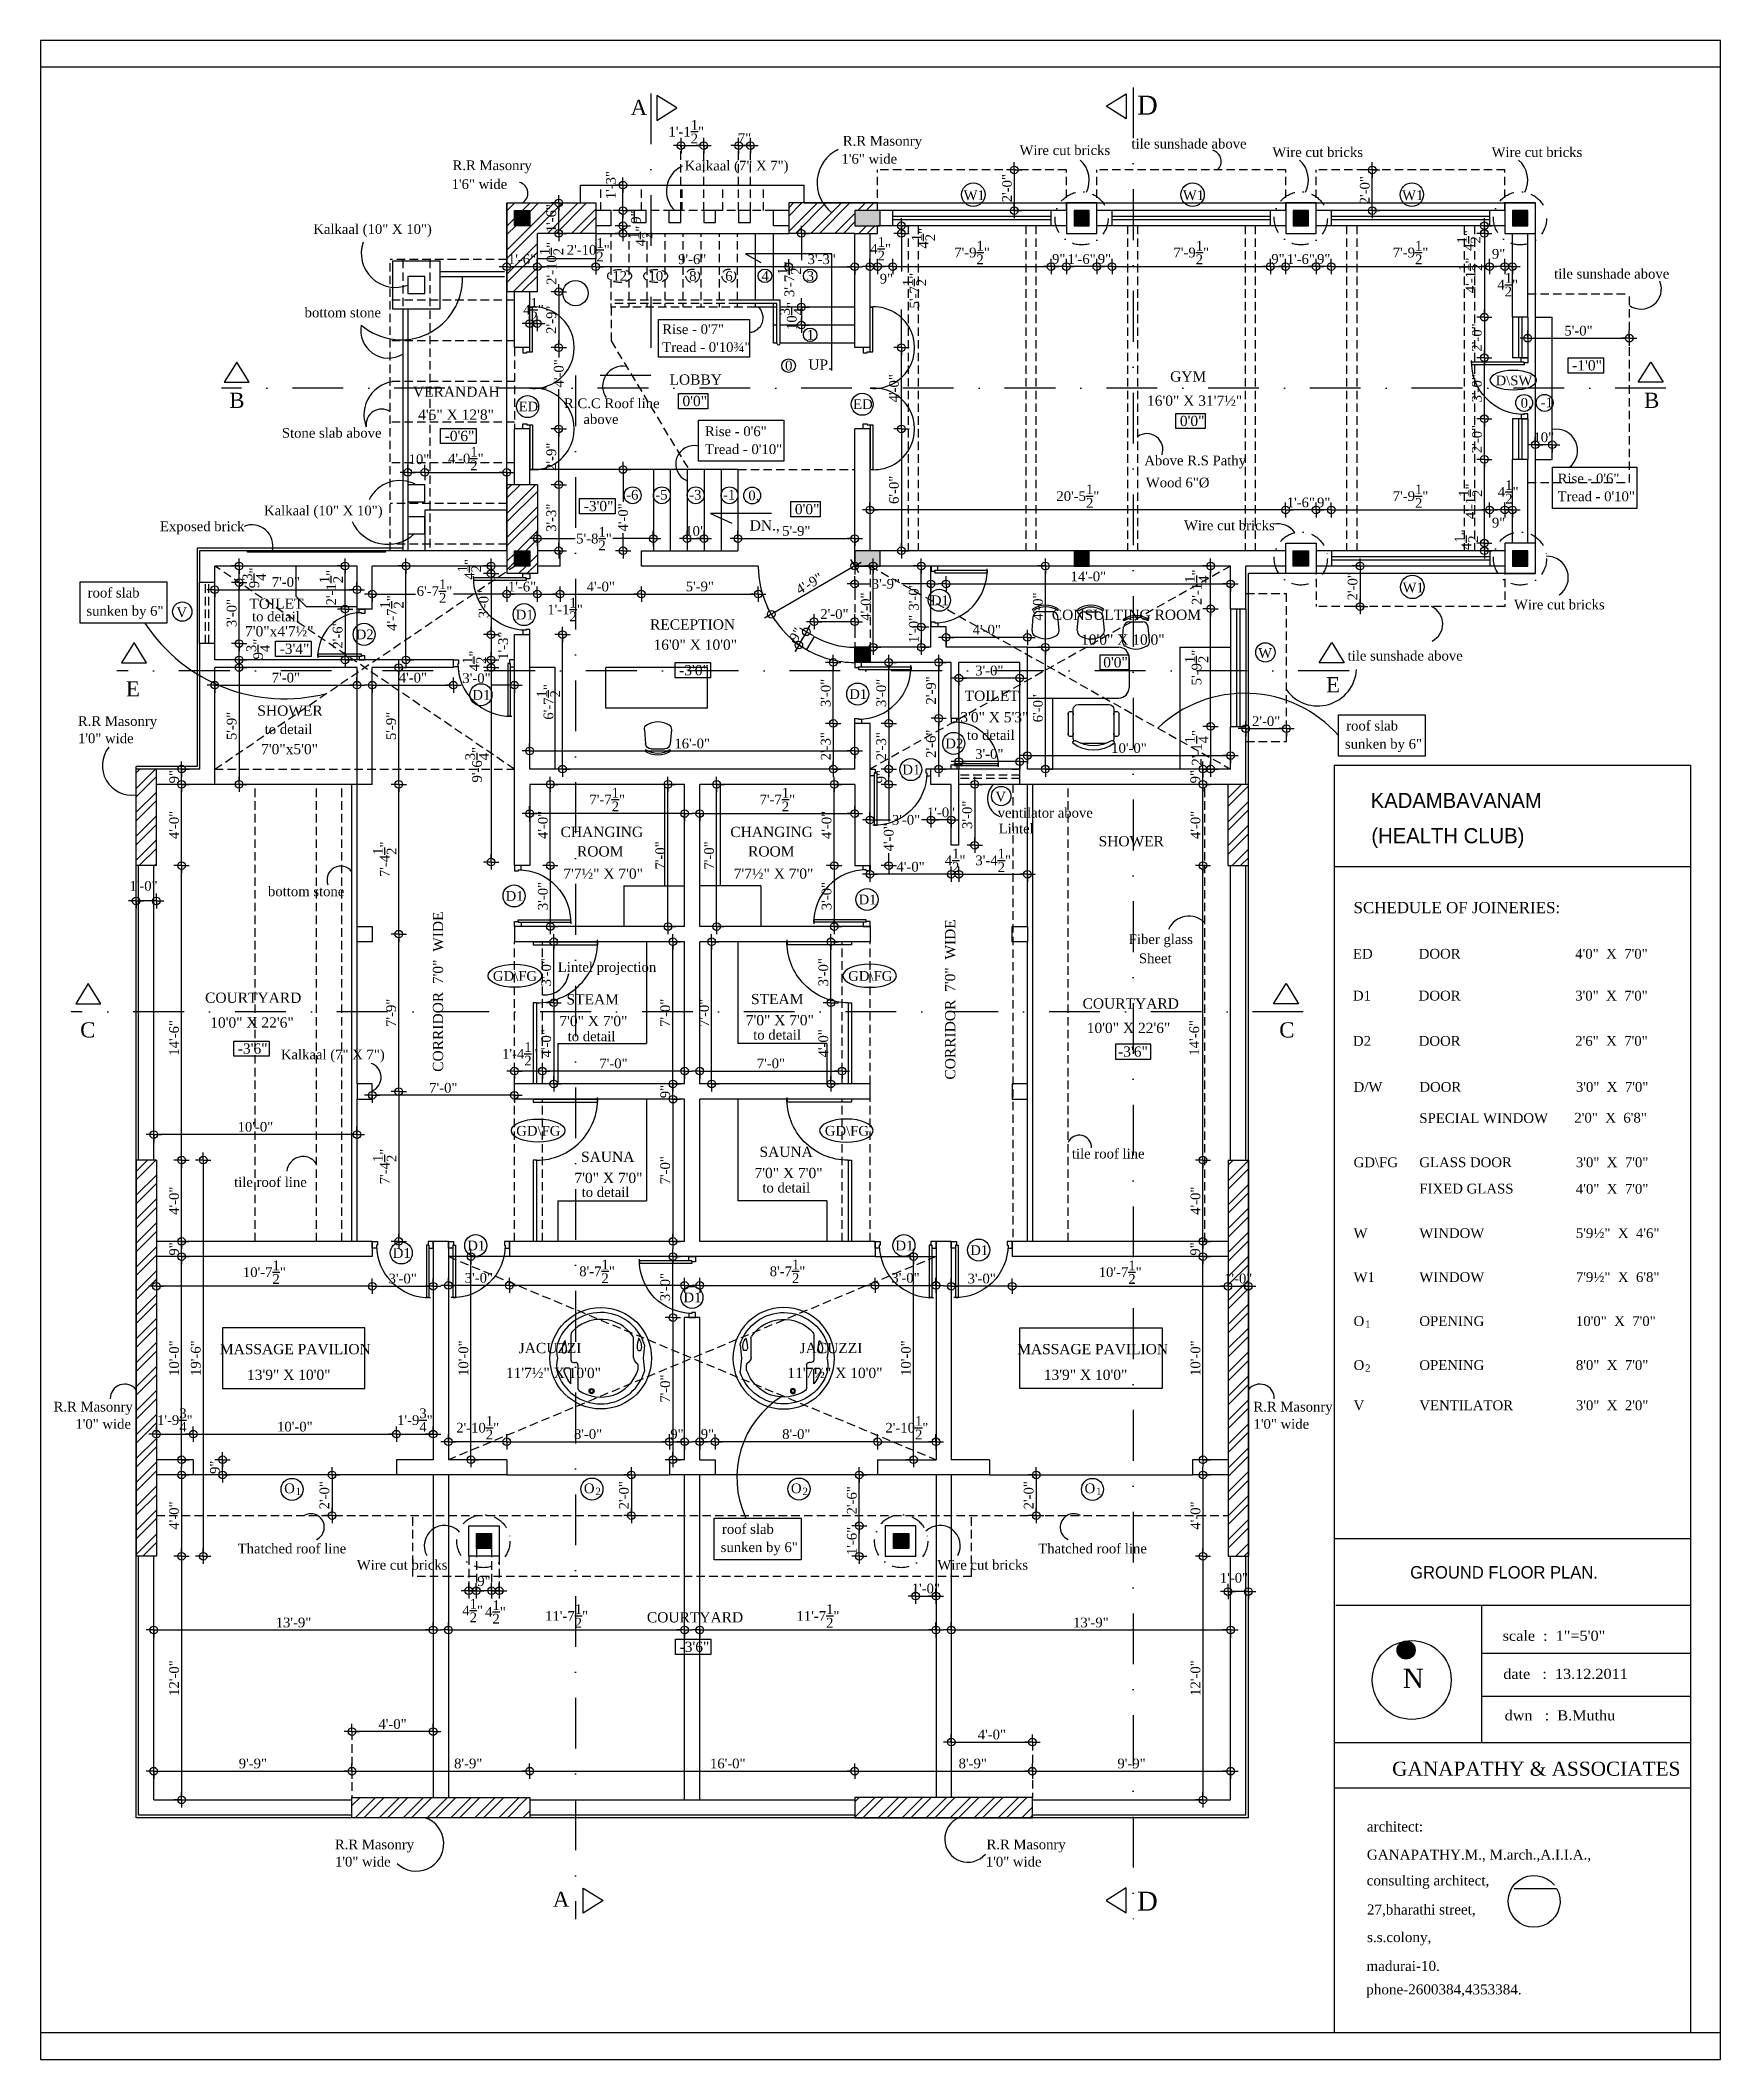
# Model space of a CAD drawing. Extents: x 13301 to 18078, y -1439 to 1911.
# Drawn here: x 13794 to 14787, y -339 to 854 of the extents above; entities that cross this region are included whole.
import ezdxf
from ezdxf.enums import TextEntityAlignment as Align

# ---------------------------------------------------------------- set-up
doc = ezdxf.new("R2010")
doc.units = 0
doc.header["$LTSCALE"] = 20
doc.header["$MEASUREMENT"] = 0
doc.header["$PDMODE"] = 34
doc.header["$PDSIZE"] = 5
doc.linetypes.add('DASHDOT', pattern=[1, 0.5, -0.25, 0, -0.25])
doc.linetypes.add('HIDDEN', pattern=[0.375, 0.25, -0.125])
doc.layers.get('0').update_dxf_attribs({"linetype": 'CONTINUOUS'})
doc.layers.get('Defpoints').update_dxf_attribs({"linetype": 'CONTINUOUS'})
for name, color, linetype in [('border', 230, 'CONTINUOUS'), ('BORTEXT', 2, 'CONTINUOUS'), ('column', 31, 'CONTINUOUS'), ('DETTEXT', 7, 'CONTINUOUS'), ('DIMLINE', 254, 'CONTINUOUS'), ('DOOR', 1, 'CONTINUOUS'), ('door text', 2, 'CONTINUOUS'), ('FURN', 10, 'CONTINUOUS'), ('Glass', 130, 'CONTINUOUS'), ('handrail', 1, 'CONTINUOUS'), ('HATCH', 252, 'CONTINUOUS'), ('kalkaal', 7, 'CONTINUOUS'), ('PLUMBING', 6, 'CONTINUOUS'), ('Roof lilne', 31, 'CONTINUOUS'), ('Secline', 13, 'CONTINUOUS'), ('Stone', 8, 'CONTINUOUS'), ('text', 2, 'CONTINUOUS'), ('TEXTS', 2, 'CONTINUOUS'), ('wall', 13, 'CONTINUOUS'), ('window', 4, 'CONTINUOUS'), ('window sill', 5, 'CONTINUOUS'), ('WINTEXT', 2, 'CONTINUOUS'), ('WOOD', 7, 'CONTINUOUS')]:
    doc.layers.add(name, color=color, linetype=linetype)
doc.layers.add('correct', color=230, linetype='CONTINUOUS', plot=False)
doc.styles.add('STYLE1', font='TIMES.TTF', dxfattribs={"width": 0.75, "oblique": 25})
doc.styles.add('style3', font='TIMES.TTF')
doc.styles.add('style4', font='boos1.ttf')
doc.styles.add('style5', font='TIMES.TTF')
doc.dimstyles.new('arch61', dxfattribs={"dimscale": 0, "dimtxt": 5.75, "dimasz": 2.25, "dimexe": 0.18, "dimexo": 0.0625, "dimgap": 1.5, "dimtad": 1, "dimzin": 3, "dimdsep": 46, "dimlunit": 4, "dimtxsty": 'style3', "dimblk": 'BLK', "dimcen": 0, "dimse1": 1, "dimse2": 1, "dimclrd": 256, "dimclrt": 3, "dimazin": 0, "dimtfac": 1, "dimtix": 1, "dimtmove": 2, "dimatfit": 3, "dimldrblk": 'NONE', "dimfxl": 0, "dimtolj": 1, "dimtzin": 0, "dimlwd": -1, "dimarcsym": 0})
pattern_1 = [(45, (0, 47.558), (-7.071068, 7.071068), []), (45, (0, 52.558), (-7.071068, 7.071068), [])]

msp = doc.modelspace()

# ---------------------------------------------------------------- texts
at = {"layer": 'BORTEXT'}
for s, height, style, p in [('KADAMBAVANAM', 8.9465, 'style4', (14580.162, 400.3)), ('SCHEDULE OF JOINERIES:  ', 6.61065, 'style5', (14570.05, 338.19)), ('ED', 5.7871, 'style5', (14569.673, 311.312)), ('DOOR', 5.7871, 'style5', (14608.522, 311.32)), ('4\'0"  X  7\'0"', 5.7871, 'style5', (14700.977, 311.312)), ('D1', 5.7871, 'style5', (14569.673, 286.573)), ('DOOR', 5.7871, 'style5', (14608.522, 286.581)), ('3\'0"  X  7\'0"', 5.7871, 'style5', (14700.977, 286.572)), ('D2', 5.7871, 'style5', (14569.673, 259.827)), ('DOOR', 5.7871, 'style5', (14608.522, 259.836)), ('2\'6"  X  7\'0"', 5.7871, 'style5', (14700.977, 259.827)), ('D/W', 5.7871, 'style5', (14570.06, 232.639)), ('DOOR', 5.7871, 'style5', (14608.909, 232.647)), ('3\'0"  X  7\'0"', 5.7871, 'style5', (14701.365, 232.638)), ('SPECIAL WINDOW', 5.7871, 'style5', (14608.909, 214.227)), ('2\'0"  X  6\'8"', 5.7871, 'style5', (14700.468, 214.443)), ('GD\\FG', 5.7871, 'style5', (14570.06, 188.128)), ('GLASS DOOR', 5.7871, 'style5', (14608.909, 188.137)), ('3\'0"  X  7\'0"', 5.7871, 'style5', (14701.365, 188.128)), ('FIXED GLASS', 5.7871, 'style5', (14608.909, 172.585)), ('4\'0"  X  7\'0"', 5.7871, 'style5', (14701.365, 172.423)), ('W', 5.787, 'style5', (14570.06, 146.264)), ('WINDOW', 5.7871, 'style5', (14608.909, 146.272)), ('5\'9½"  X  4\'6"', 5.7871, 'style5', (14701.365, 146.264)), ('W1', 5.7871, 'style5', (14570.06, 120.286)), ('WINDOW', 5.7871, 'style5', (14608.909, 120.295)), ('7\'9½"  X  6\'8"', 5.7871, 'style5', (14701.365, 120.286)), ('O', 5.787, 'style5', (14570.06, 94.308)), ('OPENING', 5.7871, 'style5', (14608.909, 94.317)), ('10\'0"  X  7\'0"', 5.7871, 'style5', (14701.365, 94.308)), ('O', 5.787, 'style5', (14570.06, 68.33)), ('OPENING', 5.7871, 'style5', (14608.909, 68.339)), ('8\'0"  X  7\'0"', 5.7871, 'style5', (14701.365, 68.33)), ('V', 5.787, 'style5', (14570.06, 44.557)), ('VENTILATOR', 5.7871, 'style5', (14608.909, 44.565)), ('3\'0"  X  2\'0"', 5.7871, 'style5', (14701.365, 44.557)), ('GROUND FLOOR PLAN.', 7.31523, 'style4', (14603.488, -54.886))]:
    msp.add_text(s, height=height, dxfattribs=dict(at, style=style)).set_placement(p)
at = {"layer": 'BORTEXT', "color": 0, "style": 'style4'}
msp.add_text('(HEALTH CLUB)', height=8.9465, dxfattribs=at).set_placement((14580.567, 379.476))
at = {"layer": 'BORTEXT', "color": 7, "style": 'style3', "width": 1.061034}
for s, p in [('scale  :  1"=5\'0"', (14658.127, -91.671)), ('date   :  13.12.2011', (14658.472, -114.204)), ('dwn   :  B.Muthu', (14659.326, -138.72))]:
    msp.add_text(s, height=5.96569, dxfattribs=at).set_placement(p)
at = {"layer": 'BORTEXT', "color": 13, "style": 'style5'}
msp.add_text('GANAPATHY & ASSOCIATES', height=8.316, dxfattribs=at).set_placement((14592.848, -171.399))
at = {"layer": 'BORTEXT', "color": 2, "style": 'style5'}
for s, p in [('architect:', (14577.898, -204.351)), ('GANAPATHY.M., M.arch.,A.I.I.A.,', (14577.898, -220.972)), ('consulting architect,', (14577.796, -236.22)), ('27,bharathi street,', (14577.948, -253.398)), ('s.s.colony,', (14578.025, -269.697)), ('madurai-10.', (14577.643, -286.737)), ('phone-2600384,4353384.', (14577.54, -300.575))]:
    msp.add_text(s, height=5.9136, dxfattribs=at).set_placement(p)
at = {"layer": 'DETTEXT', "style": 'style5'}
for s, p in [('R.R Masonry', (14268.38, 791.586)), ('R.R Masonry ', (14037.832, 777.164)), ('Kalkaal (7" X 7")', (14174.942, 776.975)), (' 1\'6" wide', (14265.416, 780.993)), (' 1\'6" wide', (14035.125, 766.054)), ('Kalkaal (10" X 10")', (13955.597, 739.478)), ('bottom stone', (13950.481, 690.184)), ('Rise - 0\'7"', (14161.699, 680.315)), ('Tread - 0\'10¾"', (14161.699, 669.721)), ('R.C.C Roof line', (14103.675, 636.547)), ('above', (14115.176, 627.174)), ('Stone slab above', (13937.042, 619.069)), ('Rise - 0\'6"', (14186.93, 620.02)), ('Tread - 0\'10"', (14186.93, 609.426)), ('Rise - 0\'6"', (14690.601, 592.173)), ('Tread - 0\'10"', (14690.601, 581.579)), ('Kalkaal (10" X 10")', (13926.495, 573.212)), ('Exposed brick', (13865.043, 563.869)), ('roof slab', (13822.335, 524.673)), ('sunken by 6"', (13821.586, 513.921)), ('R.R Masonry', (13816.536, 448.814)), ('1\'0" wide', (13816.627, 438.62)), ('sunken by 6"', (14564.947, 435.347)), ('roof slab', (14565.696, 446.099)), ('bottom stone', (13928.836, 348.218)), ('Kalkaal (7" X 7")', (13936.456, 251.822)), ('R.R Masonry', (13802.177, 43.747)), ('R.R Masonry', (14510.872, 43.747)), ('1\'0" wide', (13815.07, 33.552)), ('1\'0" wide', (14510.963, 33.552)), ('roof slab', (14197.003, -28.512)), ('sunken by 6"', (14196.255, -39.264)), ('R.R Masonry', (13968.337, -214.852)), ('R.R Masonry', (14353.233, -214.852)), ('1\'0" wide', (13968.428, -225.046)), ('1\'0" wide', (14352.869, -225.046))]:
    msp.add_text(s, height=5.75, dxfattribs=at).set_placement(p)
for s, p in [('Wire cut bricks', (14399.537, 786.084)), ('tile sunshade above', (14472.874, 789.927)), ('Wire cut bricks', (14548.865, 784.935)), ('Wire cut bricks', (14678.365, 784.935)), ('tile sunshade above', (14722.529, 713.106)), ('Above R.S Pathy ', (14477.588, 602.777)), ('Wood 6"%%C', (14466.15, 589.747)), ('Wire cut bricks', (14496.693, 564.43)), ('to detail', (13933.523, 510.608)), ('Wire cut bricks', (14691.586, 517.651)), ('tile sunshade above', (14600.533, 487.429)), ('to detail', (13940.996, 444.018)), ('to detail', (14355.78, 440.55)), ('ventilator above ', (14389.026, 394.662)), (' Lintel', (14369.687, 385.292)), ('Fiber glass ', (14457.295, 319.956)), ('Sheet', (14452.914, 308.649)), ('Lintel projection', (14129.092, 303.488)), ('to detail', (14119.956, 262.572)), ('to detail', (14229.538, 263.479)), ('tile roof line', (14425.142, 193.253)), ('tile roof line', (13930.29, 176.456)), ('to detail', (14234.964, 173.147)), ('to detail', (14128.222, 170.53)), ('Thatched roof line', (13943.005, -40.041)), ('Thatched roof line', (14415.877, -40.041)), ('Wire cut bricks', (14008.072, -49.681)), ('Wire cut bricks', (14351.014, -49.681))]:
    msp.add_text(s, height=5.75, dxfattribs=at).set_placement(p, align=Align.CENTER)
at = {"layer": 'DETTEXT', "color": 7, "style": 'style5'}
for s, height, p in [('12', 5.7389, (14132.238, 711.778)), ('10', 5.7389, (14153.571, 711.778)), ('8', 5.739, (14177.63, 711.778)), ('6', 5.739, (14198.964, 711.778)), ('4', 5.739, (14220.297, 711.778)), ('3', 5.739, (14247.04, 711.778)), ('1', 5.739, (14247.04, 677.069)), ('0.', 5.7389, (14234.274, 658.843)), ('0.', 5.7389, (14668.757, 636.807)), ('-1', 5.7389, (14680.604, 637.093)), ('-6', 5.7389, (14140.408, 582.526)), ('-5', 5.7389, (14157.643, 582.526)), ('-3', 5.7389, (14177.643, 582.526)), ('-1', 5.7389, (14197.643, 582.526)), ('0.', 5.7389, (14212.578, 582.085))]:
    msp.add_text(s, height=height, dxfattribs=at).set_placement(p)
at = {"layer": 'door text', "style": 'style5'}
for s, p in [('D\\SW', (14653.909, 650.034)), ('ED', (14076.837, 634.68)), ('ED', (14274.453, 636.035)), ('D1', (14320.385, 520.136)), ('D1', (14075.139, 511.705)), ('D2', (13980.631, 500.012)), ('D1', (14049.578, 464.298)), ('D1', (14272.15, 464.753)), ('D2', (14328.896, 435.598)), ('D1', (14303.542, 420.124)), ('D1', (14069.173, 345.487)), ('D1', (14277.659, 343.364)), ('GD\\FG', (14061.683, 298.227)), ('GD\\FG', (14271.563, 298.227)), ('GD\\FG', (14075.489, 206.746)), ('GD\\FG', (14257.757, 206.746)), ('D1', (14046.515, 138.948)), ('D1', (14299.442, 138.931)), ('D1', (14002.546, 134.526)), ('D1', (14343.611, 136.223)), ('D1', (14174.25, 108.296)), ('O', (13938.411, -4.476)), ('O', (14115.437, -4.476)), ('O', (14237.729, -4.476)), ('O', (14411.188, -4.476))]:
    msp.add_text(s, height=5.75, dxfattribs=at).set_placement(p)
at = {"layer": 'door text', "color": 0, "style": 'style5'}
for s, p in [('1', (14576.849, 93.233)), ('2', (14576.849, 67.255)), ('1', (13945.2, -5.551)), ('2', (14122.226, -5.551)), ('2', (14244.518, -5.551)), ('1', (14417.977, -5.551))]:
    msp.add_text(s, height=4.312, dxfattribs=at).set_placement(p)
at = {"layer": 'Secline', "linetype": 'DASHDOT', "ltscale": 5, "style": 'style5'}
for s, height, p in [('A', 8.937, (14143.046, 809.714)), ('D', 11.171, (14442.222, 809.989)), ('B', 8.937, (13905.972, 636.7)), ('B', 8.937, (14741.648, 636.7)), ('E', 8.937, (14553.796, 468.69)), ('E', 8.937, (13844.901, 466.206)), ('C', 8.937, (13817.901, 264.771)), ('C', 8.937, (14526.15, 264.771)), ('A', 8.937, (14097.121, -248.832)), ('D', 11.171, (14442.222, -251.091))]:
    msp.add_text(s, height=height, dxfattribs=at).set_placement(p)
at = {"layer": 'text', "style": 'style5'}
for s, height, p in [('LOBBY', 6.0504, (14165.994, 650.43)), ('UP.', 6.0504, (14247.977, 659.282)), ('GYM', 6.0504, (14461.716, 652.238)), ('-1\'0"', 6.0504, (14699.194, 658.833)), ('VERANDAH', 6.0504, (14014.452, 643.277)), ('4\'5" X 12\'8"', 6.05042, (14017.531, 629.684)), ('0\'0"', 6.0504, (14173.661, 637.749)), ('16\'0" X 31\'7½"', 6.05042, (14448.054, 637.956)), ('-0\'6"', 6.0504, (14033.2, 617.109)), ('0\'0"', 6.0504, (14467.466, 625.968)), ('-3\'0"', 6.0504, (14115.332, 575.679)), ('0\'0"', 6.0504, (14240.045, 573.837)), ('DN.,', 6.0504, (14213.375, 564.232)), ('TOILET', 6.0504, (13917.833, 517.997)), ('CONSULTING ROOM', 6.05042, (14391.825, 511.443)), ('7\'0"x4\'7½"', 6.0504, (13915.291, 501.71)), ('RECEPTION', 6.0504, (14154.487, 505.724)), ('10\'0" X 10\'0"', 6.05042, (14409.079, 496.792)), ('-3\'4"', 6.0504, (13935.725, 491.355)), ('16\'0" X 10\'0"', 6.05042, (14156.549, 493.773)), ('0\'0"', 6.0504, (14422.187, 483.411)), ('-3\'0"', 6.0504, (14171.694, 478.739)), ('TOILET', 6.0504, (14340.343, 463.605)), ('SHOWER', 6.0504, (13922.554, 454.816)), ('3\'0" X 5\'3"', 6.05042, (14337.801, 450.93)), ('7\'0"x5\'0"', 6.0504, (13924.774, 432.087)), ('CHANGING', 6.0504, (14101.668, 383.17)), ('CHANGING', 6.0504, (14201.928, 383.17)), ('SHOWER', 6.0504, (14419.454, 377.665)), ('ROOM', 6.0504, (14111.347, 371.674)), ('ROOM', 6.0504, (14212.4, 371.674)), ('7\'7½" X 7\'0"', 6.05042, (14103.266, 358.525)), ('7\'7½" X 7\'0"', 6.05042, (14203.909, 358.525)), ('COURTYARD', 6.0504, (13891.663, 285.224)), ('STEAM', 6.0504, (14105.149, 284.255)), ('STEAM', 6.0504, (14214.118, 284.439)), ('COURTYARD', 6.0504, (14409.987, 281.795)), ('10\'0" X 22\'6"', 6.05042, (13894.707, 270.558)), ('7\'0" X 7\'0"', 6.05042, (14100.941, 271.447)), ('7\'0" X 7\'0"', 6.05042, (14211.061, 271.974)), ('10\'0" X 22\'6"', 6.05042, (14412.451, 267.377)), ('-3\'6"', 6.0504, (13910.996, 255.171)), ('-3\'6"', 6.0504, (14430.969, 253.387)), ('SAUNA', 6.0504, (14113.775, 191.243)), ('SAUNA', 6.0504, (14219.149, 194.157)), ('7\'0" X 7\'0"', 6.05042, (14109.841, 178.738)), ('7\'0" X 7\'0"', 6.05042, (14216.208, 181.651)), ('MASSAGE PAVILION', 6.05042, (13900.411, 77.641)), ('JACUZZI', 6.0504, (14076.928, 78.262)), ('JACUZZI', 6.0504, (14242.851, 78.262)), ('MASSAGE PAVILION', 6.05042, (14371.357, 77.641)), ('13\'9" X 10\'0"', 6.05042, (13916.435, 62.439)), ('11\'7½" X 10\'0"', 6.05042, (14069.328, 63.545)), ('11\'7½" X 10\'0"', 6.05042, (14235.623, 63.545)), ('13\'9" X 10\'0"', 6.05042, (14387.077, 62.439)), ('COURTYARD', 6.0504, (14152.635, -80.819)), ('-3\'6"', 6.0504, (14171.968, -98.28))]:
    msp.add_text(s, height=height, dxfattribs=at).set_placement(p)
for s, p in [('CORRIDOR  7\'0"  WIDE', (14032.278, 244.464)), ('CORRIDOR  7\'0"  WIDE  ', (14334.804, 239.864))]:
    msp.add_text(s, height=6.05042, rotation=90, dxfattribs=at).set_placement(p)
at = {"layer": 'WINTEXT', "color": 2, "style": 'STYLE1'}
for s, height, p in [('W1', 5.7487, (14339.746, 759.473)), ('W1', 5.7487, (14469.246, 759.473)), ('W1', 5.7487, (14598.746, 759.473)), ('W1', 5.7487, (14599.062, 527.705)), ('V', 5.749, (13874.781, 513.108)), ('W', 5.749, (14513.721, 489.031)), ('V', 5.749, (14358.499, 404.184))]:
    msp.add_text(s, height=height, rotation=0.085757, dxfattribs=at).set_placement(p)

# ---------------------------------------------------------------- blocks, each defined once
blk = doc.blocks.new('DR1H902')
at = {"color": 0}
for p, q in [((-0.5, 0), (-0.5, 1)), ((-0.5, 1), (-0.45, 1)), ((-0.45, 0), (-0.45, 1)), ((-0.5, 0), (-0.45, 0))]:
    blk.add_line(p, q, dxfattribs=at)
blk.add_arc((-0.5, 0), 1, 0, 91.707, dxfattribs=at)
blk = doc.blocks.new('A$C3B4262AC')
at = {"layer": 'DOOR'}
for p, q in [((0, 4), (0, 0)), ((2.5, 4), (0, 4)), ((0, 0), (3, 0)), ((2.5, 2.25), (2.5, 4)), ((3, 2.25), (2.5, 2.25)), ((3, 0), (3, 2.25))]:
    blk.add_line(p, q, dxfattribs=at)
blk = doc.blocks.new('A$C1F9E242A')
blk.add_blockref('A$C3B4262AC', (0, 0))
at = {"xscale": -1}
blk.add_blockref('A$C3B4262AC', (36, 0), dxfattribs=at)
at = {"layer": 'DOOR', "xscale": -31, "yscale": 31, "zscale": 68.88888888888889}
blk.add_blockref('DR1H902', (18, 2.2), dxfattribs=at)
blk = doc.blocks.new('*U19')
at = {"xscale": -1, "rotation": 90.00000000000256}
blk.add_blockref('A$C1F9E242A', (-14, 20), dxfattribs=at)
blk = doc.blocks.new('*U23')
at = {"rotation": 270.0000000000025}
blk.add_blockref('A$C1F9E242A', (-18, 20), dxfattribs=at)
blk = doc.blocks.new('*U15')
at = {"xscale": -1, "rotation": 90.00000000000249}
blk.add_blockref('A$C1F9E242A', (-14, 20), dxfattribs=at)
blk = doc.blocks.new('*U24')
at = {"rotation": 359.9999999999999}
blk.add_blockref('A$C1F9E242A', (-36, -2), dxfattribs=at)
blk = doc.blocks.new('*U18')
at = {"xscale": -1, "rotation": 270.0000000000025}
blk.add_blockref('A$C1F9E242A', (-18, -16), dxfattribs=at)
blk = doc.blocks.new('CHAIR1')
at = {"color": 0}
for p, q in [((6.1, 10), (16.4, 9.1)), ((20.1, 5), (20.1, -5)), ((20.8, 8.8), (21.9, 9.6)), ((6.1, -10), (16.4, -9.1)), ((20.8, -8.8), (21.9, -9.6))]:
    blk.add_line(p, q, dxfattribs=at)
for centre, radius, start, end in [((15.4, 0), 15.4, 148.407, 211.593), ((5.7, 5.9), 4.06, 85.0303, 148.407), ((16, 5), 4.06, 0, 85.0303), ((7.9, 0), 15.6, 325.6197, 34.3803), ((7.9, 0), 16.9, 325.6197, 34.3803), ((5.7, -5.9), 4.06, 211.593, 274.9697), ((16, -5), 4.06, 274.9697, 0)]:
    blk.add_arc(centre, radius, start, end, dxfattribs=at)
blk = doc.blocks.new('CARLO')
for p, q in [((35.6, 36.3), (35.6, 50.1)), ((0.1, 39), (0.1, 36.4)), ((39.8, 47.5), (39.8, 39.6)), ((41.3, 38.1), (42.4, 38.1)), ((2.8, 32), (2.8, 20.1)), ((38.3, 34.8), (37.1, 34.8)), ((39.8, 18.2), (39.8, 33.3))]:
    blk.add_line(p, q)
for centre, radius in [((22.1, 32.3), 30), ((27.5, 51.7), 1.5), ((27.5, 51.7), 1)]:
    blk.add_circle(centre, radius)
for centre, radius, start, end in [((22.1, 32.3), 27, 17.2485, 162.0447), ((22.1, 32.3), 23, 55.9489, 161.7681), ((34.1, 50.1), 1.5, 0, 55.9489), ((-2.2, 40.1), 1.5, 162.0447, 186.6967), ((-156.9, 22), 154.3, 3.824, 6.6967), ((1.6, 39), 1.5, 161.7681, 180), ((1.6, 36.4), 1.5, 180, 233.6333), ((37.1, 36.3), 1.5, 180, 270), ((21.1, 32.5), 24, 18.2214, 38.7348), ((41.3, 39.6), 1.5, 180, 270), ((42.4, 39.6), 1.5, 270, 18.2214), ((32.3, 36.6), 15.9, 344.1542, 13.3342), ((-160.3, 42.9), 157.7, 353.3167, 356.1156), ((-2.2, 24.4), 1.5, 173.3167, 197.9548), ((22.1, 32.3), 27, 197.9548, 342.7515), ((5.2, 25.3), 7.26, 163.6139, 222.4153), ((-0.8, 26.3), 1.5, 355.0864, 133.6621), ((-29.1, 28), 29.8, 345.215, 356.3677), ((-2.5, 30.8), 5.48, 12.253, 53.6333), ((38.3, 33.3), 1.5, 0, 90), ((43.7, 27.7), 1.5, 46.3379, 184.9136), ((72, 29.5), 29.8, 183.6323, 194.785), ((37.7, 26.8), 7.26, 317.5847, 16.3861), ((32.4, 27.9), 15.8, 346.6544, 15.8676), ((4.3, 20.1), 1.5, 180, 214.5636), ((22.1, 32.3), 23, 214.5636, 318.9795), ((37.8, 18.4), 2, 318.4718, 360)]:
    blk.add_arc(centre, radius, start, end)
blk = doc.blocks.new('*U16')
at = {"rotation": 270.0000000000025}
blk.add_blockref('A$C1F9E242A', (-18, 20), dxfattribs=at)
blk = doc.blocks.new('CHAIR7')
at = {"color": 0}
for p, q in [((20, 12), (3, 12)), ((5.1, 15), (17.9, 15)), ((0, 9), (0, -9)), ((23, -7.4), (23, 7.4)), ((3, -12), (20, -12)), ((5.1, -15), (17.9, -15))]:
    blk.add_line(p, q, dxfattribs=at)
for centre, radius, start, end in [((3, 9), 3, 90, 180), ((5.6, 13.5), 1.56, 73.7398, 286.2602), ((17.4, 13.5), 1.56, 253.7398, 106.2602), ((20, 9), 3, 62.4156, 90), ((22.3, 11.1), 1.1, 53.3099, 212.0274), ((7, 0), 20, 323.1301, 36.8699), ((4.8, 0), 19.6, 327.5758, 32.4242), ((3, -9), 3, 180, 270), ((20, -9), 3, 270, 297.5844), ((22.3, -11.1), 1.1, 147.9726, 306.6901), ((5.6, -13.5), 1.56, 73.7398, 286.2602), ((17.4, -13.5), 1.56, 253.7398, 106.2602)]:
    blk.add_arc(centre, radius, start, end, dxfattribs=at)
blk = doc.blocks.new('A$C240D2A6D')
at = {"color": 0}
blk.add_line((1, 2.5), (1, 2.5), dxfattribs=at)
at = {"layer": 'DOOR'}
for p, q in [((0, 45.5), (0, 72)), ((0, 72), (1.6, 72)), ((1.6, 45.5), (1.6, 72)), ((0, 45.5), (1.6, 45.5)), ((0, 2.5), (1.6, 2.5)), ((0, 2.5), (0, -24)), ((1.6, 2.5), (1.6, -24)), ((0, -24), (1.6, -24))]:
    blk.add_line(p, q, dxfattribs=at)
for centre in [(2.2, 48), (2.2, 0)]:
    blk.add_arc(centre, 24.1, 264.8724, 95.1276, dxfattribs=at)
at = {"yscale": 1.000001437762421, "rotation": 270}
for p, xscale, zscale in [((-4, 48), 1.000001437762421, 1.000001437762421), ((-4, 0), -1.000001437762421, 1.000001437762382)]:
    blk.add_blockref('A$C3B4262AC', p, dxfattribs=dict(at, xscale=xscale, zscale=zscale))
blk = doc.blocks.new('*U22')
at = {"rotation": 1.22133299768199e-12}
blk.add_blockref('A$C1F9E242A', (-36, 2), dxfattribs=at)
blk = doc.blocks.new('A$C0BD9222F')
at = {"layer": 'Glass', "color": 4}
for p, q in [((0, 36), (-38, 36)), ((-38, 36), (-38, 34.2)), ((0, 36), (0, 34.2)), ((0, 34.2), (-38, 34.2))]:
    blk.add_line(p, q, dxfattribs=at)
at = {"layer": 'Glass', "color": 4, "extrusion": (0, 0, -1)}
blk.add_ellipse((-2, 36), major_axis=(-25.5, 25.5), ratio=1, start_param=3.926991, end_param=5.52758, dxfattribs=at)
blk = doc.blocks.new('*U27')
at = {"xscale": -1, "rotation": 359.9999999999998}
blk.add_blockref('A$C1F9E242A', (0, -2), dxfattribs=at)
blk = doc.blocks.new('*U28')
at = {"rotation": 179.9999999999999}
blk.add_blockref('A$C1F9E242A', (0, 2), dxfattribs=at)
blk = doc.blocks.new('BLK')
for q in [(-2, 0), (0, 2), (0, -2), (2, 0)]:
    blk.add_line((0, 0), q)
blk.add_circle((0, 0), 1)
blk = doc.blocks.new('*D40')
at = {"layer": 'Defpoints', "color": 0}
for p in [(14377.4, 435.6), (14497.4, 438.9), (14497.4, 431.3)]:
    blk.add_point(p, dxfattribs=at)
at = {"layer": 'DIMLINE'}
blk.add_line((14379.7, 431.3), (14495.2, 431.3), dxfattribs=at)
at = {"layer": 'DIMLINE', "xscale": 2.25, "yscale": 2.25, "zscale": 2.25, "rotation": 180}
blk.add_blockref('BLK', (14377.4, 431.3), dxfattribs=at)
at = {"layer": 'DIMLINE', "xscale": 2.25, "yscale": 2.25, "zscale": 2.25}
blk.add_blockref('BLK', (14497.4, 431.3), dxfattribs=at)
at = {"layer": 'DIMLINE', "color": 3, "insert": (14437.4, 435.7), "char_height": 5.75, "attachment_point": 5, "style": 'style3'}
blk.add_mtext('\\A1;10\'-0"', dxfattribs=at)
blk = doc.blocks.new('_None')
blk = doc.blocks.new('*D41')
at = {"layer": 'Defpoints', "color": 0}
for p in [(14485.6, 518), (14497.4, 518), (14497.4, 448.5)]:
    blk.add_point(p, dxfattribs=at)
at = {"layer": 'DIMLINE'}
blk.add_line((14485.6, 450.8), (14485.6, 515.8), dxfattribs=at)
at = {"layer": 'DIMLINE', "xscale": 2.25, "yscale": 2.25, "zscale": 2.25}
for p, rotation in [((14485.6, 518), 90), ((14485.6, 448.5), 270)]:
    blk.add_blockref('BLK', p, dxfattribs=dict(at, rotation=rotation))
at = {"layer": 'DIMLINE', "color": 3, "insert": (14477.3, 483.3), "char_height": 5.75, "attachment_point": 5, "rotation": 90, "style": 'style3'}
blk.add_mtext('\\A1;5\'-9{\\H1.000000x;\\S1/2;}"', dxfattribs=at)
blk = doc.blocks.new('*U223')
at = {"layer": 'TEXTS'}
blk.add_hatch(color=256, dxfattribs=at).paths.add_polyline_path([(-5.61, 10.84, 1), (1.8, 10.84, 1)])
for centre, radius in [((0.44, -1.46), 16.23), ((-1.9, 10.84), 3.71)]:
    blk.add_circle(centre, radius, dxfattribs=at)
at = {"layer": 'TEXTS', "style": 'STYLE1'}
blk.add_text('N', height=7.92, dxfattribs=at).set_placement((-3.24, -4.76))
blk = doc.blocks.new('*D45')
at = {"layer": 'Defpoints', "color": 0, "transparency": 16777216}
for p in [(13873.4, 6.3), (13862.9, -41.7), (13877.8, -41.7)]:
    blk.add_point(p, dxfattribs=at)
at = {"layer": 'DIMLINE', "transparency": 16777216}
blk.add_line((13877.8, 4), (13877.8, -39.5), dxfattribs=at)
at = {"layer": 'DIMLINE', "transparency": 16777216, "xscale": 2.25, "yscale": 2.25, "zscale": 2.25}
for p, rotation in [((13877.8, 6.3), 90), ((13877.8, -41.7), 270)]:
    blk.add_blockref('BLK', p, dxfattribs=dict(at, rotation=rotation))
at = {"layer": 'DIMLINE', "color": 3, "transparency": 16777216, "insert": (13873.4, -17.7), "char_height": 5.75, "attachment_point": 5, "rotation": 90, "style": 'style3'}
blk.add_mtext('\\A1;4\'-0"', dxfattribs=at)
blk = doc.blocks.new('*D46')
at = {"layer": 'Defpoints', "color": 0, "transparency": 16777216}
for p in [(13861.4, -41.7), (13861.4, -185.7), (13877.8, -185.7)]:
    blk.add_point(p, dxfattribs=at)
at = {"layer": 'DIMLINE', "transparency": 16777216}
blk.add_line((13877.8, -44), (13877.8, -183.5), dxfattribs=at)
at = {"layer": 'DIMLINE', "transparency": 16777216, "xscale": 2.25, "yscale": 2.25, "zscale": 2.25}
for p, rotation in [((13877.8, -41.7), 90), ((13877.8, -185.7), 270)]:
    blk.add_blockref('BLK', p, dxfattribs=dict(at, rotation=rotation))
at = {"layer": 'DIMLINE', "color": 3, "transparency": 16777216, "insert": (13873.4, -113.7), "char_height": 5.75, "attachment_point": 5, "rotation": 90, "style": 'style3'}
blk.add_mtext('\\A1;12\'-0"', dxfattribs=at)
blk = doc.blocks.new('*D47')
at = {"layer": 'Defpoints', "color": 0, "transparency": 16777216}
for p in [(13978.4, -168.7), (13861.4, -185.7), (13978.4, -185.7)]:
    blk.add_point(p, dxfattribs=at)
at = {"layer": 'DIMLINE', "transparency": 16777216}
blk.add_line((13863.7, -168.7), (13976.2, -168.7), dxfattribs=at)
at = {"layer": 'DIMLINE', "transparency": 16777216, "xscale": 2.25, "yscale": 2.25, "zscale": 2.25, "rotation": 180}
blk.add_blockref('BLK', (13861.4, -168.7), dxfattribs=at)
at = {"layer": 'DIMLINE', "transparency": 16777216, "xscale": 2.25, "yscale": 2.25, "zscale": 2.25}
blk.add_blockref('BLK', (13978.4, -168.7), dxfattribs=at)
at = {"layer": 'DIMLINE', "color": 3, "transparency": 16777216, "insert": (13919.9, -164.2), "char_height": 5.75, "attachment_point": 5, "style": 'style3'}
blk.add_mtext('\\A1;9\'-9"', dxfattribs=at)
blk = doc.blocks.new('*D48')
at = {"layer": 'Defpoints', "color": 0, "transparency": 16777216}
for p in [(14083.4, -168.7), (13978.4, -184.2), (14083.4, -184.2)]:
    blk.add_point(p, dxfattribs=at)
at = {"layer": 'DIMLINE', "transparency": 16777216}
blk.add_line((13980.7, -168.7), (14081.2, -168.7), dxfattribs=at)
at = {"layer": 'DIMLINE', "transparency": 16777216, "xscale": 2.25, "yscale": 2.25, "zscale": 2.25, "rotation": 180}
blk.add_blockref('BLK', (13978.4, -168.7), dxfattribs=at)
at = {"layer": 'DIMLINE', "transparency": 16777216, "xscale": 2.25, "yscale": 2.25, "zscale": 2.25}
blk.add_blockref('BLK', (14083.4, -168.7), dxfattribs=at)
at = {"layer": 'DIMLINE', "color": 3, "transparency": 16777216, "insert": (14047.1, -164.2), "char_height": 5.75, "attachment_point": 5, "style": 'style3'}
blk.add_mtext('\\A1;8\'-9"', dxfattribs=at)
blk = doc.blocks.new('*D49')
at = {"layer": 'Defpoints', "color": 0, "transparency": 16777216}
for p in [(14275.4, -168.7), (14083.4, -185.7), (14275.4, -185.7)]:
    blk.add_point(p, dxfattribs=at)
at = {"layer": 'DIMLINE', "transparency": 16777216}
blk.add_line((14085.7, -168.7), (14273.2, -168.7), dxfattribs=at)
at = {"layer": 'DIMLINE', "transparency": 16777216, "xscale": 2.25, "yscale": 2.25, "zscale": 2.25, "rotation": 180}
blk.add_blockref('BLK', (14083.4, -168.7), dxfattribs=at)
at = {"layer": 'DIMLINE', "transparency": 16777216, "xscale": 2.25, "yscale": 2.25, "zscale": 2.25}
blk.add_blockref('BLK', (14275.4, -168.7), dxfattribs=at)
at = {"layer": 'DIMLINE', "color": 3, "transparency": 16777216, "insert": (14200.4, -164.2), "char_height": 5.75, "attachment_point": 5, "style": 'style3'}
blk.add_mtext('\\A1;16\'-0"', dxfattribs=at)
blk = doc.blocks.new('*D50')
at = {"layer": 'Defpoints', "color": 0, "transparency": 16777216}
for p in [(14380.4, -168.7), (14275.4, -184.2), (14380.4, -184.2)]:
    blk.add_point(p, dxfattribs=at)
at = {"layer": 'DIMLINE', "transparency": 16777216}
blk.add_line((14277.7, -168.7), (14378.2, -168.7), dxfattribs=at)
at = {"layer": 'DIMLINE', "transparency": 16777216, "xscale": 2.25, "yscale": 2.25, "zscale": 2.25, "rotation": 180}
blk.add_blockref('BLK', (14275.4, -168.7), dxfattribs=at)
at = {"layer": 'DIMLINE', "transparency": 16777216, "xscale": 2.25, "yscale": 2.25, "zscale": 2.25}
blk.add_blockref('BLK', (14380.4, -168.7), dxfattribs=at)
at = {"layer": 'DIMLINE', "color": 3, "transparency": 16777216, "insert": (14345.1, -164.2), "char_height": 5.75, "attachment_point": 5, "style": 'style3'}
blk.add_mtext('\\A1;8\'-9"', dxfattribs=at)
blk = doc.blocks.new('*D51')
at = {"layer": 'Defpoints', "color": 0, "transparency": 16777216}
for p in [(14497.4, -168.7), (14380.4, -185.7), (14497.4, -185.7)]:
    blk.add_point(p, dxfattribs=at)
at = {"layer": 'DIMLINE', "transparency": 16777216}
blk.add_line((14382.7, -168.7), (14495.2, -168.7), dxfattribs=at)
at = {"layer": 'DIMLINE', "transparency": 16777216, "xscale": 2.25, "yscale": 2.25, "zscale": 2.25, "rotation": 180}
blk.add_blockref('BLK', (14380.4, -168.7), dxfattribs=at)
at = {"layer": 'DIMLINE', "transparency": 16777216, "xscale": 2.25, "yscale": 2.25, "zscale": 2.25}
blk.add_blockref('BLK', (14497.4, -168.7), dxfattribs=at)
at = {"layer": 'DIMLINE', "color": 3, "transparency": 16777216, "insert": (14438.9, -164.2), "char_height": 5.75, "attachment_point": 5, "style": 'style3'}
blk.add_mtext('\\A1;9\'-9"', dxfattribs=at)
blk = doc.blocks.new('*D52')
at = {"layer": 'Defpoints', "color": 0, "transparency": 16777216}
for p in [(14278.1, 6.3), (14302.4, 6.3), (14302.4, -23.7)]:
    blk.add_point(p, dxfattribs=at)
at = {"layer": 'DIMLINE', "transparency": 16777216}
blk.add_line((14278.1, -21.5), (14278.1, 4), dxfattribs=at)
at = {"layer": 'DIMLINE', "transparency": 16777216, "xscale": 2.25, "yscale": 2.25, "zscale": 2.25}
for p, rotation in [((14278.1, 6.3), 90), ((14278.1, -23.7), 270)]:
    blk.add_blockref('BLK', p, dxfattribs=dict(at, rotation=rotation))
at = {"layer": 'DIMLINE', "color": 3, "transparency": 16777216, "insert": (14273.7, -8.7), "char_height": 5.75, "attachment_point": 5, "rotation": 90, "style": 'style3'}
blk.add_mtext('\\A1;2\'-6"', dxfattribs=at)
blk = doc.blocks.new('*D53')
at = {"layer": 'Defpoints', "color": 0, "transparency": 16777216}
for p in [(14278.1, -23.7), (14293.4, -23.7), (14293.4, -41.7)]:
    blk.add_point(p, dxfattribs=at)
at = {"layer": 'DIMLINE', "transparency": 16777216}
blk.add_line((14278.1, -39.5), (14278.1, -26), dxfattribs=at)
at = {"layer": 'DIMLINE', "transparency": 16777216, "xscale": 2.25, "yscale": 2.25, "zscale": 2.25}
for p, rotation in [((14278.1, -23.7), 90), ((14278.1, -41.7), 270)]:
    blk.add_blockref('BLK', p, dxfattribs=dict(at, rotation=rotation))
at = {"layer": 'DIMLINE', "color": 3, "transparency": 16777216, "insert": (14273.7, -32.7), "char_height": 5.75, "attachment_point": 5, "rotation": 90, "style": 'style3'}
blk.add_mtext('\\A1;1\'-6"', dxfattribs=at)
blk = doc.blocks.new('*D54')
at = {"layer": 'Defpoints', "color": 0, "transparency": 16777216}
for p in [(14311.4, -30.8), (14323.4, -30.8), (14323.4, -65.3)]:
    blk.add_point(p, dxfattribs=at)
at = {"layer": 'DIMLINE', "transparency": 16777216}
for p, q in [((14309.2, -65.3), (14306.9, -65.3)), ((14311.4, -65.3), (14323.4, -65.3)), ((14325.7, -65.3), (14327.9, -65.3))]:
    blk.add_line(p, q, dxfattribs=at)
at = {"layer": 'DIMLINE', "transparency": 16777216, "xscale": 2.25, "yscale": 2.25, "zscale": 2.25}
blk.add_blockref('BLK', (14311.4, -65.3), dxfattribs=at)
at = {"layer": 'DIMLINE', "transparency": 16777216, "xscale": 2.25, "yscale": 2.25, "zscale": 2.25, "rotation": 180}
blk.add_blockref('BLK', (14323.4, -65.3), dxfattribs=at)
at = {"layer": 'DIMLINE', "color": 3, "transparency": 16777216, "insert": (14317.4, -60.8), "char_height": 5.75, "attachment_point": 5, "style": 'style3'}
blk.add_mtext('\\A1;1\'-0"', dxfattribs=at)
blk = doc.blocks.new('*D56')
at = {"layer": 'Defpoints', "color": 0}
for p in [(13884.7, 15.3), (13902, 15.3), (13884.7, 6.3)]:
    blk.add_point(p, dxfattribs=at)
at = {"layer": 'DIMLINE'}
for p, q in [((13902, 17.5), (13902, 19.8)), ((13902, 6.3), (13902, 15.3)), ((13902, 4), (13902, 1.8))]:
    blk.add_line(p, q, dxfattribs=at)
at = {"layer": 'DIMLINE', "xscale": 2.25, "yscale": 2.25, "zscale": 2.25}
for p, rotation in [((13902, 15.3), 270), ((13902, 6.3), 90)]:
    blk.add_blockref('BLK', p, dxfattribs=dict(at, rotation=rotation))
at = {"layer": 'DIMLINE', "color": 3, "insert": (13897.5, 10.8), "char_height": 5.75, "attachment_point": 5, "rotation": 90, "style": 'style3'}
blk.add_mtext('\\A1;9"', dxfattribs=at)
blk = doc.blocks.new('*D57')
at = {"layer": 'Defpoints', "color": 0, "transparency": 16777216}
for p in [(13862.9, 135.3), (13877.8, 135.3), (13862.9, 15.3)]:
    blk.add_point(p, dxfattribs=at)
at = {"layer": 'DIMLINE', "transparency": 16777216}
blk.add_line((13877.8, 17.5), (13877.8, 133), dxfattribs=at)
at = {"layer": 'DIMLINE', "transparency": 16777216, "xscale": 2.25, "yscale": 2.25, "zscale": 2.25}
for p, rotation in [((13877.8, 135.3), 90), ((13877.8, 15.3), 270)]:
    blk.add_blockref('BLK', p, dxfattribs=dict(at, rotation=rotation))
at = {"layer": 'DIMLINE', "color": 3, "transparency": 16777216, "insert": (13873.4, 75.3), "char_height": 5.75, "attachment_point": 5, "rotation": 90, "style": 'style3'}
blk.add_mtext('\\A1;10\'-0"', dxfattribs=at)
blk = doc.blocks.new('*D58')
at = {"layer": 'Defpoints', "color": 0, "transparency": 16777216}
for p in [(13877.8, 144.3), (13889.7, 144.3), (13889.7, 135.3)]:
    blk.add_point(p, dxfattribs=at)
at = {"layer": 'DIMLINE', "transparency": 16777216}
for p, q in [((13877.8, 146.5), (13877.8, 148.8)), ((13877.8, 135.3), (13877.8, 144.3)), ((13877.8, 133), (13877.8, 130.8))]:
    blk.add_line(p, q, dxfattribs=at)
at = {"layer": 'DIMLINE', "transparency": 16777216, "xscale": 2.25, "yscale": 2.25, "zscale": 2.25}
for p, rotation in [((13877.8, 144.3), 270), ((13877.8, 135.3), 90)]:
    blk.add_blockref('BLK', p, dxfattribs=dict(at, rotation=rotation))
at = {"layer": 'DIMLINE', "color": 3, "transparency": 16777216, "insert": (13873.4, 139.8), "char_height": 5.75, "attachment_point": 5, "rotation": 90, "style": 'style3'}
blk.add_mtext('\\A1;9"', dxfattribs=at)
blk = doc.blocks.new('*D59')
at = {"layer": 'Defpoints', "color": 0, "transparency": 16777216}
for p in [(13862.9, 192.3), (13877.8, 192.3), (13862.9, 144.3)]:
    blk.add_point(p, dxfattribs=at)
at = {"layer": 'DIMLINE', "transparency": 16777216}
blk.add_line((13877.8, 146.5), (13877.8, 190), dxfattribs=at)
at = {"layer": 'DIMLINE', "transparency": 16777216, "xscale": 2.25, "yscale": 2.25, "zscale": 2.25}
for p, rotation in [((13877.8, 192.3), 90), ((13877.8, 144.3), 270)]:
    blk.add_blockref('BLK', p, dxfattribs=dict(at, rotation=rotation))
at = {"layer": 'DIMLINE', "color": 3, "transparency": 16777216, "insert": (13873.4, 168.3), "char_height": 5.75, "attachment_point": 5, "rotation": 90, "style": 'style3'}
blk.add_mtext('\\A1;4\'-0"', dxfattribs=at)
blk = doc.blocks.new('*D60')
at = {"layer": 'Defpoints', "color": 0, "transparency": 16777216}
for p in [(13861.4, 366.3), (13877.8, 366.3), (13861.4, 192.3)]:
    blk.add_point(p, dxfattribs=at)
at = {"layer": 'DIMLINE', "transparency": 16777216}
blk.add_line((13877.8, 194.5), (13877.8, 364), dxfattribs=at)
at = {"layer": 'DIMLINE', "transparency": 16777216, "xscale": 2.25, "yscale": 2.25, "zscale": 2.25}
for p, rotation in [((13877.8, 366.3), 90), ((13877.8, 192.3), 270)]:
    blk.add_blockref('BLK', p, dxfattribs=dict(at, rotation=rotation))
at = {"layer": 'DIMLINE', "color": 3, "transparency": 16777216, "insert": (13873.4, 264.5), "char_height": 5.75, "attachment_point": 5, "rotation": 90, "style": 'style3'}
blk.add_mtext('\\A1;14\'-6"', dxfattribs=at)
blk = doc.blocks.new('*D61')
at = {"layer": 'Defpoints', "color": 0, "transparency": 16777216}
for p in [(13865, 414.3), (13877.8, 414.3), (13862.9, 366.3)]:
    blk.add_point(p, dxfattribs=at)
at = {"layer": 'DIMLINE', "transparency": 16777216}
blk.add_line((13877.8, 368.5), (13877.8, 412), dxfattribs=at)
at = {"layer": 'DIMLINE', "transparency": 16777216, "xscale": 2.25, "yscale": 2.25, "zscale": 2.25}
for p, rotation in [((13877.8, 414.3), 90), ((13877.8, 366.3), 270)]:
    blk.add_blockref('BLK', p, dxfattribs=dict(at, rotation=rotation))
at = {"layer": 'DIMLINE', "color": 3, "transparency": 16777216, "insert": (13873.4, 390.3), "char_height": 5.75, "attachment_point": 5, "rotation": 90, "style": 'style3'}
blk.add_mtext('\\A1;4\'-0"', dxfattribs=at)
blk = doc.blocks.new('*D62')
at = {"layer": 'Defpoints', "color": 0, "transparency": 16777216}
for p in [(13877.8, 423.3), (13888.4, 423.3), (13889.8, 414.3)]:
    blk.add_point(p, dxfattribs=at)
at = {"layer": 'DIMLINE', "transparency": 16777216}
for p, q in [((13877.8, 425.5), (13877.8, 427.8)), ((13877.8, 414.3), (13877.8, 423.3)), ((13877.8, 412), (13877.8, 409.8))]:
    blk.add_line(p, q, dxfattribs=at)
at = {"layer": 'DIMLINE', "transparency": 16777216, "xscale": 2.25, "yscale": 2.25, "zscale": 2.25}
for p, rotation in [((13877.8, 423.3), 270), ((13877.8, 414.3), 90)]:
    blk.add_blockref('BLK', p, dxfattribs=dict(at, rotation=rotation))
at = {"layer": 'DIMLINE', "color": 3, "transparency": 16777216, "insert": (13873.4, 418.8), "char_height": 5.75, "attachment_point": 5, "rotation": 90, "style": 'style3'}
blk.add_mtext('\\A1;9"', dxfattribs=at)
blk = doc.blocks.new('*D63')
at = {"layer": 'Defpoints', "color": 0, "transparency": 16777216}
for p in [(13897.4, 483.3), (13897.4, 414.3), (13911.8, 414.3)]:
    blk.add_point(p, dxfattribs=at)
at = {"layer": 'DIMLINE', "transparency": 16777216}
blk.add_line((13911.8, 481), (13911.8, 416.5), dxfattribs=at)
at = {"layer": 'DIMLINE', "transparency": 16777216, "xscale": 2.25, "yscale": 2.25, "zscale": 2.25}
for p, rotation in [((13911.8, 483.3), 90), ((13911.8, 414.3), 270)]:
    blk.add_blockref('BLK', p, dxfattribs=dict(at, rotation=rotation))
at = {"layer": 'DIMLINE', "color": 3, "transparency": 16777216, "insert": (13907.4, 448.8), "char_height": 5.75, "attachment_point": 5, "rotation": 90, "style": 'style3'}
blk.add_mtext('\\A1;5\'-9"', dxfattribs=at)
blk = doc.blocks.new('*D64')
at = {"layer": 'Defpoints', "color": 0, "transparency": 16777216}
for p in [(13897.4, 483.3), (13981.4, 483.3), (13981.4, 472.9)]:
    blk.add_point(p, dxfattribs=at)
at = {"layer": 'DIMLINE', "transparency": 16777216}
blk.add_line((13899.7, 472.9), (13979.2, 472.9), dxfattribs=at)
at = {"layer": 'DIMLINE', "transparency": 16777216, "xscale": 2.25, "yscale": 2.25, "zscale": 2.25, "rotation": 180}
blk.add_blockref('BLK', (13897.4, 472.9), dxfattribs=at)
at = {"layer": 'DIMLINE', "transparency": 16777216, "xscale": 2.25, "yscale": 2.25, "zscale": 2.25}
blk.add_blockref('BLK', (13981.4, 472.9), dxfattribs=at)
at = {"layer": 'DIMLINE', "color": 3, "transparency": 16777216, "insert": (13939.4, 477.3), "char_height": 5.75, "attachment_point": 5, "style": 'style3'}
blk.add_mtext('\\A1;7\'-0"', dxfattribs=at)
blk = doc.blocks.new('*D65')
at = {"layer": 'Defpoints', "color": 0, "transparency": 16777216}
for p in [(13861.4, 207.4), (13861.4, 202), (13981.4, 193.7)]:
    blk.add_point(p, dxfattribs=at)
at = {"layer": 'DIMLINE', "transparency": 16777216}
blk.add_line((13979.2, 207.4), (13863.7, 207.4), dxfattribs=at)
at = {"layer": 'DIMLINE', "transparency": 16777216, "xscale": 2.25, "yscale": 2.25, "zscale": 2.25, "rotation": 180}
blk.add_blockref('BLK', (13861.4, 207.4), dxfattribs=at)
at = {"layer": 'DIMLINE', "transparency": 16777216, "xscale": 2.25, "yscale": 2.25, "zscale": 2.25}
blk.add_blockref('BLK', (13981.4, 207.4), dxfattribs=at)
at = {"layer": 'DIMLINE', "color": 3, "transparency": 16777216, "insert": (13921.4, 211.9), "char_height": 5.75, "attachment_point": 5, "style": 'style3'}
blk.add_mtext('\\A1;10\'-0"', dxfattribs=at)
blk = doc.blocks.new('*D66')
at = {"layer": 'Defpoints', "color": 0, "transparency": 16777216}
for p in [(13990.4, 483.3), (14038.4, 483.3), (14038.4, 472.9)]:
    blk.add_point(p, dxfattribs=at)
at = {"layer": 'DIMLINE', "transparency": 16777216}
blk.add_line((13992.7, 472.9), (14036.2, 472.9), dxfattribs=at)
at = {"layer": 'DIMLINE', "transparency": 16777216, "xscale": 2.25, "yscale": 2.25, "zscale": 2.25, "rotation": 180}
blk.add_blockref('BLK', (13990.4, 472.9), dxfattribs=at)
at = {"layer": 'DIMLINE', "transparency": 16777216, "xscale": 2.25, "yscale": 2.25, "zscale": 2.25}
blk.add_blockref('BLK', (14038.4, 472.9), dxfattribs=at)
at = {"layer": 'DIMLINE', "color": 3, "transparency": 16777216, "insert": (14014.4, 477.3), "char_height": 5.75, "attachment_point": 5, "style": 'style3'}
blk.add_mtext('\\A1;4\'-0"', dxfattribs=at)
blk = doc.blocks.new('*D67')
at = {"layer": 'Defpoints', "color": 0}
for p in [(14038.4, 483.3), (14074.4, 483.3), (14074.4, 472.9)]:
    blk.add_point(p, dxfattribs=at)
at = {"layer": 'DIMLINE'}
for p, q in [((14040.7, 472.9), (14042.8, 472.9)), ((14072.2, 472.9), (14061.2, 472.9))]:
    blk.add_line(p, q, dxfattribs=at)
at = {"layer": 'DIMLINE', "xscale": 2.25, "yscale": 2.25, "zscale": 2.25, "rotation": 180}
blk.add_blockref('BLK', (14038.4, 472.9), dxfattribs=at)
at = {"layer": 'DIMLINE', "xscale": 2.25, "yscale": 2.25, "zscale": 2.25}
blk.add_blockref('BLK', (14074.4, 472.9), dxfattribs=at)
at = {"layer": 'DIMLINE', "color": 3, "insert": (14052, 477), "char_height": 5.75, "attachment_point": 5, "style": 'style3'}
blk.add_mtext('\\A1;3\'-0"', dxfattribs=at)
blk = doc.blocks.new('*D68')
at = {"layer": 'Defpoints', "color": 0, "transparency": 16777216}
for p in [(13897.4, 497.5), (13911.8, 497.5), (13897.4, 487.8)]:
    blk.add_point(p, dxfattribs=at)
at = {"layer": 'DIMLINE', "transparency": 16777216}
blk.add_line((13911.8, 490), (13911.8, 495.3), dxfattribs=at)
at = {"layer": 'DIMLINE', "transparency": 16777216, "xscale": 2.25, "yscale": 2.25, "zscale": 2.25}
for p, rotation in [((13911.8, 497.5), 90), ((13911.8, 487.8), 270)]:
    blk.add_blockref('BLK', p, dxfattribs=dict(at, rotation=rotation))
at = {"layer": 'DIMLINE', "color": 3, "transparency": 16777216, "insert": (13923, 494.2), "char_height": 5.75, "attachment_point": 5, "rotation": 90, "style": 'style3'}
blk.add_mtext('\\A1;9{\\H1.000000x;\\S3/4;}"', dxfattribs=at)
blk = doc.blocks.new('*D69')
at = {"layer": 'Defpoints', "color": 0, "transparency": 16777216}
for p in [(13897.4, 533.5), (13911.8, 533.5), (13897.4, 497.5)]:
    blk.add_point(p, dxfattribs=at)
at = {"layer": 'DIMLINE', "transparency": 16777216}
blk.add_line((13911.8, 499.8), (13911.8, 531.3), dxfattribs=at)
at = {"layer": 'DIMLINE', "transparency": 16777216, "xscale": 2.25, "yscale": 2.25, "zscale": 2.25}
for p, rotation in [((13911.8, 533.5), 90), ((13911.8, 497.5), 270)]:
    blk.add_blockref('BLK', p, dxfattribs=dict(at, rotation=rotation))
at = {"layer": 'DIMLINE', "color": 3, "transparency": 16777216, "insert": (13907.4, 515.5), "char_height": 5.75, "attachment_point": 5, "rotation": 90, "style": 'style3'}
blk.add_mtext('\\A1;3\'-0"', dxfattribs=at)
blk = doc.blocks.new('*D70')
at = {"layer": 'Defpoints', "color": 0, "transparency": 16777216}
for p in [(13897.4, 543.3), (13911.8, 543.3), (13897.4, 533.5)]:
    blk.add_point(p, dxfattribs=at)
at = {"layer": 'DIMLINE', "transparency": 16777216}
blk.add_line((13911.8, 535.8), (13911.8, 541), dxfattribs=at)
at = {"layer": 'DIMLINE', "transparency": 16777216, "xscale": 2.25, "yscale": 2.25, "zscale": 2.25}
for p, rotation in [((13911.8, 543.3), 90), ((13911.8, 533.5), 270)]:
    blk.add_blockref('BLK', p, dxfattribs=dict(at, rotation=rotation))
at = {"layer": 'DIMLINE', "color": 3, "transparency": 16777216, "insert": (13920.7, 536.3), "char_height": 5.75, "attachment_point": 5, "rotation": 90, "style": 'style3'}
blk.add_mtext('\\A1;9{\\H1.000000x;\\S3/4;}"', dxfattribs=at)
blk = doc.blocks.new('*D71')
at = {"layer": 'Defpoints', "color": 0, "transparency": 16777216}
for p in [(13897.4, 543.3), (13981.4, 543.3), (13981.4, 529.3)]:
    blk.add_point(p, dxfattribs=at)
at = {"layer": 'DIMLINE', "transparency": 16777216}
blk.add_line((13899.7, 529.3), (13979.2, 529.3), dxfattribs=at)
at = {"layer": 'DIMLINE', "transparency": 16777216, "xscale": 2.25, "yscale": 2.25, "zscale": 2.25, "rotation": 180}
blk.add_blockref('BLK', (13897.4, 529.3), dxfattribs=at)
at = {"layer": 'DIMLINE', "transparency": 16777216, "xscale": 2.25, "yscale": 2.25, "zscale": 2.25}
blk.add_blockref('BLK', (13981.4, 529.3), dxfattribs=at)
at = {"layer": 'DIMLINE', "color": 3, "transparency": 16777216, "insert": (13939.4, 533.8), "char_height": 5.75, "attachment_point": 5, "style": 'style3'}
blk.add_mtext('\\A1;7\'-0"', dxfattribs=at)
blk = doc.blocks.new('*D72')
at = {"layer": 'Defpoints', "color": 0, "transparency": 16777216}
for p in [(13974.4, 543.3), (13981.4, 543.3), (13981.4, 517.8)]:
    blk.add_point(p, dxfattribs=at)
at = {"layer": 'DIMLINE', "transparency": 16777216}
blk.add_line((13974.4, 520), (13974.4, 541), dxfattribs=at)
at = {"layer": 'DIMLINE', "transparency": 16777216, "xscale": 2.25, "yscale": 2.25, "zscale": 2.25}
for p, rotation in [((13974.4, 543.3), 90), ((13974.4, 517.8), 270)]:
    blk.add_blockref('BLK', p, dxfattribs=dict(at, rotation=rotation))
at = {"layer": 'DIMLINE', "color": 3, "transparency": 16777216, "insert": (13966.2, 530.5), "char_height": 5.75, "attachment_point": 5, "rotation": 90, "style": 'style3'}
blk.add_mtext('\\A1;2\'-1{\\H1.000000x;\\S1/2;}"', dxfattribs=at)
blk = doc.blocks.new('*D73')
at = {"layer": 'Defpoints', "color": 0, "transparency": 16777216}
for p in [(13981.4, 517.8), (13974.4, 487.8), (13981.4, 487.8)]:
    blk.add_point(p, dxfattribs=at)
at = {"layer": 'DIMLINE', "transparency": 16777216}
blk.add_line((13974.4, 515.5), (13974.4, 490), dxfattribs=at)
at = {"layer": 'DIMLINE', "transparency": 16777216, "xscale": 2.25, "yscale": 2.25, "zscale": 2.25}
for p, rotation in [((13974.4, 517.8), 90), ((13974.4, 487.8), 270)]:
    blk.add_blockref('BLK', p, dxfattribs=dict(at, rotation=rotation))
at = {"layer": 'DIMLINE', "color": 3, "transparency": 16777216, "insert": (13970, 502.8), "char_height": 5.75, "attachment_point": 5, "rotation": 90, "style": 'style3'}
blk.add_mtext('\\A1;2\'-6"', dxfattribs=at)
blk = doc.blocks.new('*D74')
at = {"layer": 'Defpoints', "color": 0, "transparency": 16777216}
for p in [(14007, 543.3), (14010.3, 543.3), (14007, 487.8)]:
    blk.add_point(p, dxfattribs=at)
at = {"layer": 'DIMLINE', "transparency": 16777216}
blk.add_line((14010.3, 490), (14010.3, 541), dxfattribs=at)
at = {"layer": 'DIMLINE', "transparency": 16777216, "xscale": 2.25, "yscale": 2.25, "zscale": 2.25}
for p, rotation in [((14010.3, 543.3), 90), ((14010.3, 487.8), 270)]:
    blk.add_blockref('BLK', p, dxfattribs=dict(at, rotation=rotation))
at = {"layer": 'DIMLINE', "color": 3, "transparency": 16777216, "insert": (14002, 515.5), "char_height": 5.75, "attachment_point": 5, "rotation": 90, "style": 'style3'}
blk.add_mtext('\\A1;4\'-7{\\H1.000000x;\\S1/2;}"', dxfattribs=at)
blk = doc.blocks.new('*D75')
at = {"layer": 'Defpoints', "color": 0}
for p in [(13990.4, 543.3), (14069.9, 543.3), (13990.4, 526.7)]:
    blk.add_point(p, dxfattribs=at)
at = {"layer": 'DIMLINE'}
for p, q in [((13992.7, 526.7), (14016, 526.7)), ((14067.7, 526.7), (14038.4, 526.7))]:
    blk.add_line(p, q, dxfattribs=at)
at = {"layer": 'DIMLINE', "xscale": 2.25, "yscale": 2.25, "zscale": 2.25, "rotation": 180}
blk.add_blockref('BLK', (13990.4, 526.7), dxfattribs=at)
at = {"layer": 'DIMLINE', "xscale": 2.25, "yscale": 2.25, "zscale": 2.25}
blk.add_blockref('BLK', (14069.9, 526.7), dxfattribs=at)
at = {"layer": 'DIMLINE', "color": 3, "insert": (14027.2, 528.5), "char_height": 5.75, "attachment_point": 5, "style": 'style3'}
blk.add_mtext('\\A1;6\'-7{\\H1.000000x;\\S1/2;}"', dxfattribs=at)
blk = doc.blocks.new('*D76')
at = {"layer": 'Defpoints', "color": 0, "transparency": 16777216}
for p in [(14099.8, 757.8), (14100.6, 757.8), (14099.8, 739.8)]:
    blk.add_point(p, dxfattribs=at)
at = {"layer": 'DIMLINE', "transparency": 16777216}
blk.add_line((14100.6, 742), (14100.6, 755.5), dxfattribs=at)
at = {"layer": 'DIMLINE', "transparency": 16777216, "xscale": 2.25, "yscale": 2.25, "zscale": 2.25}
for p, rotation in [((14100.6, 757.8), 90), ((14100.6, 739.8), 270)]:
    blk.add_blockref('BLK', p, dxfattribs=dict(at, rotation=rotation))
at = {"layer": 'DIMLINE', "color": 3, "transparency": 16777216, "insert": (14096.2, 748.8), "char_height": 5.75, "attachment_point": 5, "rotation": 90, "style": 'style3'}
blk.add_mtext('\\A1;1\'-6"', dxfattribs=at)
blk = doc.blocks.new('*D77')
at = {"layer": 'Defpoints', "color": 0}
for p in [(14069.9, 720.1), (14069.9, 718.4), (14087.9, 718.4)]:
    blk.add_point(p, dxfattribs=at)
at = {"layer": 'DIMLINE'}
blk.add_line((14085.7, 720.1), (14072.2, 720.1), dxfattribs=at)
at = {"layer": 'DIMLINE', "xscale": 2.25, "yscale": 2.25, "zscale": 2.25, "rotation": 180}
blk.add_blockref('BLK', (14069.9, 720.1), dxfattribs=at)
at = {"layer": 'DIMLINE', "xscale": 2.25, "yscale": 2.25, "zscale": 2.25}
blk.add_blockref('BLK', (14087.9, 720.1), dxfattribs=at)
at = {"layer": 'DIMLINE', "color": 3, "insert": (14078.9, 724.5), "char_height": 5.75, "attachment_point": 5, "style": 'style3'}
blk.add_mtext('\\A1;1\'-6"', dxfattribs=at)
blk = doc.blocks.new('*D78')
at = {"layer": 'Defpoints', "color": 0, "transparency": 16777216}
for p in [(14131.4, 768.3), (14138.5, 768.3), (14131.4, 753.3)]:
    blk.add_point(p, dxfattribs=at)
at = {"layer": 'DIMLINE', "transparency": 16777216}
blk.add_line((14138.5, 755.5), (14138.5, 766), dxfattribs=at)
at = {"layer": 'DIMLINE', "transparency": 16777216, "xscale": 2.25, "yscale": 2.25, "zscale": 2.25}
for p, rotation in [((14138.5, 768.3), 90), ((14138.5, 753.3), 270)]:
    blk.add_blockref('BLK', p, dxfattribs=dict(at, rotation=rotation))
at = {"layer": 'DIMLINE', "color": 3, "transparency": 16777216, "insert": (14131.4, 768.3), "char_height": 5.75, "attachment_point": 5, "rotation": 90, "style": 'style3'}
blk.add_mtext('\\A1;1\'-3"', dxfattribs=at)
blk = doc.blocks.new('*D79')
at = {"layer": 'Defpoints', "color": 0, "transparency": 16777216}
for p in [(14131.4, 753.3), (14138.5, 753.3), (14131.4, 744.3)]:
    blk.add_point(p, dxfattribs=at)
at = {"layer": 'DIMLINE', "transparency": 16777216}
blk.add_line((14138.5, 746.5), (14138.5, 751), dxfattribs=at)
at = {"layer": 'DIMLINE', "transparency": 16777216, "xscale": 2.25, "yscale": 2.25, "zscale": 2.25}
for p, rotation in [((14138.5, 753.3), 90), ((14138.5, 744.3), 270)]:
    blk.add_blockref('BLK', p, dxfattribs=dict(at, rotation=rotation))
at = {"layer": 'DIMLINE', "color": 3, "transparency": 16777216, "insert": (14146.2, 749.4), "char_height": 5.75, "attachment_point": 5, "rotation": 90, "style": 'style3'}
blk.add_mtext('\\A1;9"', dxfattribs=at)
blk = doc.blocks.new('*D80')
at = {"layer": 'Defpoints', "color": 0}
for p in [(14127.8, 744.3), (14127.8, 739.8), (14138.5, 739.8)]:
    blk.add_point(p, dxfattribs=at)
at = {"layer": 'DIMLINE'}
for p, q in [((14138.5, 746.5), (14138.5, 748.8)), ((14138.5, 744.3), (14138.5, 739.8)), ((14138.5, 737.5), (14138.5, 735.3))]:
    blk.add_line(p, q, dxfattribs=at)
at = {"layer": 'DIMLINE', "xscale": 2.25, "yscale": 2.25, "zscale": 2.25}
for p, rotation in [((14138.5, 744.3), 270), ((14138.5, 739.8), 90)]:
    blk.add_blockref('BLK', p, dxfattribs=dict(at, rotation=rotation))
at = {"layer": 'DIMLINE', "color": 3, "insert": (14148.9, 738.2), "char_height": 5.75, "attachment_point": 5, "rotation": 90, "style": 'style3'}
blk.add_mtext('\\A1;4{\\H1.000000x;\\S1/2;}"', dxfattribs=at)
blk = doc.blocks.new('*D81')
at = {"layer": 'Defpoints', "color": 0}
for p in [(14186.2, 791.7), (14172.8, 753.3), (14186.2, 753.3)]:
    blk.add_point(p, dxfattribs=at)
at = {"layer": 'DIMLINE'}
blk.add_line((14175, 791.7), (14184, 791.7), dxfattribs=at)
at = {"layer": 'DIMLINE', "xscale": 2.25, "yscale": 2.25, "zscale": 2.25, "rotation": 180}
blk.add_blockref('BLK', (14172.8, 791.7), dxfattribs=at)
at = {"layer": 'DIMLINE', "xscale": 2.25, "yscale": 2.25, "zscale": 2.25}
blk.add_blockref('BLK', (14186.2, 791.7), dxfattribs=at)
at = {"layer": 'DIMLINE', "color": 3, "insert": (14175.9, 799.9), "char_height": 5.75, "attachment_point": 5, "style": 'style3'}
blk.add_mtext('\\A1;1\'-1{\\H1.000000x;\\S1/2;}"', dxfattribs=at)
blk = doc.blocks.new('*D82')
at = {"layer": 'Defpoints', "color": 0}
for p in [(14213.8, 791.7), (14206.8, 753.3), (14213.8, 753.3)]:
    blk.add_point(p, dxfattribs=at)
at = {"layer": 'DIMLINE'}
for p, q in [((14204.6, 791.7), (14202.3, 791.7)), ((14206.8, 791.7), (14213.8, 791.7)), ((14216.1, 791.7), (14218.3, 791.7))]:
    blk.add_line(p, q, dxfattribs=at)
at = {"layer": 'DIMLINE', "xscale": 2.25, "yscale": 2.25, "zscale": 2.25}
blk.add_blockref('BLK', (14206.8, 791.7), dxfattribs=at)
at = {"layer": 'DIMLINE', "xscale": 2.25, "yscale": 2.25, "zscale": 2.25, "rotation": 180}
blk.add_blockref('BLK', (14213.8, 791.7), dxfattribs=at)
at = {"layer": 'DIMLINE', "color": 3, "insert": (14210.3, 796.1), "char_height": 5.75, "attachment_point": 5, "style": 'style3'}
blk.add_mtext('\\A1;7"', dxfattribs=at)
blk = doc.blocks.new('*D83')
at = {"layer": 'Defpoints', "color": 0, "transparency": 16777216}
for p in [(14069.9, 538.8), (14087.9, 538.8), (14069.9, 526.7)]:
    blk.add_point(p, dxfattribs=at)
at = {"layer": 'DIMLINE', "transparency": 16777216}
blk.add_line((14085.7, 526.7), (14072.2, 526.7), dxfattribs=at)
at = {"layer": 'DIMLINE', "transparency": 16777216, "xscale": 2.25, "yscale": 2.25, "zscale": 2.25, "rotation": 180}
blk.add_blockref('BLK', (14069.9, 526.7), dxfattribs=at)
at = {"layer": 'DIMLINE', "transparency": 16777216, "xscale": 2.25, "yscale": 2.25, "zscale": 2.25}
blk.add_blockref('BLK', (14087.9, 526.7), dxfattribs=at)
at = {"layer": 'DIMLINE', "color": 3, "transparency": 16777216, "insert": (14078.9, 531.1), "char_height": 5.75, "attachment_point": 5, "style": 'style3'}
blk.add_mtext('\\A1;1\'-6"', dxfattribs=at)
blk = doc.blocks.new('*D84')
at = {"layer": 'Defpoints', "color": 0, "transparency": 16777216}
for p in [(14087.9, 543.3), (14101.4, 543.3), (14101.4, 526.7)]:
    blk.add_point(p, dxfattribs=at)
at = {"layer": 'DIMLINE', "transparency": 16777216}
blk.add_line((14090.2, 526.7), (14099.2, 526.7), dxfattribs=at)
at = {"layer": 'DIMLINE', "transparency": 16777216, "xscale": 2.25, "yscale": 2.25, "zscale": 2.25, "rotation": 180}
blk.add_blockref('BLK', (14087.9, 526.7), dxfattribs=at)
at = {"layer": 'DIMLINE', "transparency": 16777216, "xscale": 2.25, "yscale": 2.25, "zscale": 2.25}
blk.add_blockref('BLK', (14101.4, 526.7), dxfattribs=at)
at = {"layer": 'DIMLINE', "color": 3, "transparency": 16777216, "insert": (14104.3, 517.6), "char_height": 5.75, "attachment_point": 5, "style": 'style3'}
blk.add_mtext('\\A1;1\'-1{\\H1.000000x;\\S1/2;}"', dxfattribs=at)
blk = doc.blocks.new('*D85')
at = {"layer": 'Defpoints', "color": 0, "transparency": 16777216}
for p in [(14101.4, 548.5), (14149.4, 548.5), (14149.4, 526.7)]:
    blk.add_point(p, dxfattribs=at)
at = {"layer": 'DIMLINE', "transparency": 16777216}
blk.add_line((14103.7, 526.7), (14147.2, 526.7), dxfattribs=at)
at = {"layer": 'DIMLINE', "transparency": 16777216, "xscale": 2.25, "yscale": 2.25, "zscale": 2.25, "rotation": 180}
blk.add_blockref('BLK', (14101.4, 526.7), dxfattribs=at)
at = {"layer": 'DIMLINE', "transparency": 16777216, "xscale": 2.25, "yscale": 2.25, "zscale": 2.25}
blk.add_blockref('BLK', (14149.4, 526.7), dxfattribs=at)
at = {"layer": 'DIMLINE', "color": 3, "transparency": 16777216, "insert": (14125.4, 531.1), "char_height": 5.75, "attachment_point": 5, "style": 'style3'}
blk.add_mtext('\\A1;4\'-0"', dxfattribs=at)
blk = doc.blocks.new('*D86')
at = {"layer": 'Defpoints', "color": 0, "transparency": 16777216}
for p in [(14149.4, 543.3), (14218.4, 543.3), (14218.4, 526.7)]:
    blk.add_point(p, dxfattribs=at)
at = {"layer": 'DIMLINE', "transparency": 16777216}
blk.add_line((14151.7, 526.7), (14216.2, 526.7), dxfattribs=at)
at = {"layer": 'DIMLINE', "transparency": 16777216, "xscale": 2.25, "yscale": 2.25, "zscale": 2.25, "rotation": 180}
blk.add_blockref('BLK', (14149.4, 526.7), dxfattribs=at)
at = {"layer": 'DIMLINE', "transparency": 16777216, "xscale": 2.25, "yscale": 2.25, "zscale": 2.25}
blk.add_blockref('BLK', (14218.4, 526.7), dxfattribs=at)
at = {"layer": 'DIMLINE', "color": 3, "transparency": 16777216, "insert": (14183.9, 531.2), "char_height": 5.75, "attachment_point": 5, "style": 'style3'}
blk.add_mtext('\\A1;5\'-9"', dxfattribs=at)
blk = doc.blocks.new('*D87')
at = {"layer": 'Defpoints', "color": 0, "transparency": 16777216}
for p in [(14176.4, 560.5), (14186.4, 560.5), (14186.4, 559.5)]:
    blk.add_point(p, dxfattribs=at)
at = {"layer": 'DIMLINE', "transparency": 16777216}
for p, q in [((14174.2, 559.5), (14171.9, 559.5)), ((14176.4, 559.5), (14186.4, 559.5)), ((14188.7, 559.5), (14190.9, 559.5))]:
    blk.add_line(p, q, dxfattribs=at)
at = {"layer": 'DIMLINE', "transparency": 16777216, "xscale": 2.25, "yscale": 2.25, "zscale": 2.25}
blk.add_blockref('BLK', (14176.4, 559.5), dxfattribs=at)
at = {"layer": 'DIMLINE', "transparency": 16777216, "xscale": 2.25, "yscale": 2.25, "zscale": 2.25, "rotation": 180}
blk.add_blockref('BLK', (14186.4, 559.5), dxfattribs=at)
at = {"layer": 'DIMLINE', "color": 3, "transparency": 16777216, "insert": (14181.4, 564), "char_height": 5.75, "attachment_point": 5, "style": 'style3'}
blk.add_mtext('\\A1;10"', dxfattribs=at)
blk = doc.blocks.new('*D88')
at = {"layer": 'Defpoints', "color": 0, "transparency": 16777216}
for p in [(14284.4, 739.8), (14288.9, 739.8), (14284.4, 720.2)]:
    blk.add_point(p, dxfattribs=at)
at = {"layer": 'DIMLINE', "transparency": 16777216}
for p, q in [((14282.2, 720.2), (14279.9, 720.2)), ((14288.9, 720.2), (14284.4, 720.2)), ((14291.2, 720.2), (14293.4, 720.2))]:
    blk.add_line(p, q, dxfattribs=at)
at = {"layer": 'DIMLINE', "transparency": 16777216, "xscale": 2.25, "yscale": 2.25, "zscale": 2.25}
blk.add_blockref('BLK', (14284.4, 720.2), dxfattribs=at)
at = {"layer": 'DIMLINE', "transparency": 16777216, "xscale": 2.25, "yscale": 2.25, "zscale": 2.25, "rotation": 180}
blk.add_blockref('BLK', (14288.9, 720.2), dxfattribs=at)
at = {"layer": 'DIMLINE', "color": 3, "transparency": 16777216, "insert": (14290.7, 730.7), "char_height": 5.75, "attachment_point": 5, "style": 'style3'}
blk.add_mtext('\\A1;4{\\H1.000000x;\\S1/2;}"', dxfattribs=at)
blk = doc.blocks.new('*D89')
at = {"layer": 'Defpoints', "color": 0, "transparency": 16777216}
for p in [(14288.9, 744.3), (14297.9, 744.3), (14288.9, 720.2)]:
    blk.add_point(p, dxfattribs=at)
at = {"layer": 'DIMLINE', "transparency": 16777216}
blk.add_line((14295.7, 720.2), (14291.2, 720.2), dxfattribs=at)
at = {"layer": 'DIMLINE', "transparency": 16777216, "xscale": 2.25, "yscale": 2.25, "zscale": 2.25, "rotation": 180}
blk.add_blockref('BLK', (14288.9, 720.2), dxfattribs=at)
at = {"layer": 'DIMLINE', "transparency": 16777216, "xscale": 2.25, "yscale": 2.25, "zscale": 2.25}
blk.add_blockref('BLK', (14297.9, 720.2), dxfattribs=at)
at = {"layer": 'DIMLINE', "color": 3, "transparency": 16777216, "insert": (14294.1, 713), "char_height": 5.75, "attachment_point": 5, "style": 'style3'}
blk.add_mtext('\\A1;9"', dxfattribs=at)
blk = doc.blocks.new('*D90')
at = {"layer": 'Defpoints', "color": 0, "transparency": 16777216}
for p in [(14297.9, 744.3), (14391.4, 744.3), (14391.4, 720.2)]:
    blk.add_point(p, dxfattribs=at)
at = {"layer": 'DIMLINE', "transparency": 16777216}
blk.add_line((14300.2, 720.2), (14389.2, 720.2), dxfattribs=at)
at = {"layer": 'DIMLINE', "transparency": 16777216, "xscale": 2.25, "yscale": 2.25, "zscale": 2.25, "rotation": 180}
blk.add_blockref('BLK', (14297.9, 720.2), dxfattribs=at)
at = {"layer": 'DIMLINE', "transparency": 16777216, "xscale": 2.25, "yscale": 2.25, "zscale": 2.25}
blk.add_blockref('BLK', (14391.4, 720.2), dxfattribs=at)
at = {"layer": 'DIMLINE', "color": 3, "transparency": 16777216, "insert": (14344.7, 728.5), "char_height": 5.75, "attachment_point": 5, "style": 'style3'}
blk.add_mtext('\\A1;7\'-9{\\H1.000000x;\\S1/2;}"', dxfattribs=at)
blk = doc.blocks.new('*D91')
at = {"layer": 'Defpoints', "color": 0, "transparency": 16777216}
for p in [(14391.4, 744.3), (14400.4, 744.3), (14391.4, 720.2)]:
    blk.add_point(p, dxfattribs=at)
at = {"layer": 'DIMLINE', "transparency": 16777216}
for p, q in [((14389.2, 720.2), (14386.9, 720.2)), ((14400.4, 720.2), (14391.4, 720.2)), ((14402.7, 720.2), (14404.9, 720.2))]:
    blk.add_line(p, q, dxfattribs=at)
at = {"layer": 'DIMLINE', "transparency": 16777216, "xscale": 2.25, "yscale": 2.25, "zscale": 2.25}
blk.add_blockref('BLK', (14391.4, 720.2), dxfattribs=at)
at = {"layer": 'DIMLINE', "transparency": 16777216, "xscale": 2.25, "yscale": 2.25, "zscale": 2.25, "rotation": 180}
blk.add_blockref('BLK', (14400.4, 720.2), dxfattribs=at)
at = {"layer": 'DIMLINE', "color": 3, "transparency": 16777216, "insert": (14395.9, 724.7), "char_height": 5.75, "attachment_point": 5, "style": 'style3'}
blk.add_mtext('\\A1;9"', dxfattribs=at)
blk = doc.blocks.new('*D92')
at = {"layer": 'Defpoints', "color": 0, "transparency": 16777216}
for p in [(14400.4, 739.8), (14418.4, 739.8), (14400.4, 720.2)]:
    blk.add_point(p, dxfattribs=at)
at = {"layer": 'DIMLINE', "transparency": 16777216}
blk.add_line((14416.2, 720.2), (14402.7, 720.2), dxfattribs=at)
at = {"layer": 'DIMLINE', "transparency": 16777216, "xscale": 2.25, "yscale": 2.25, "zscale": 2.25, "rotation": 180}
blk.add_blockref('BLK', (14400.4, 720.2), dxfattribs=at)
at = {"layer": 'DIMLINE', "transparency": 16777216, "xscale": 2.25, "yscale": 2.25, "zscale": 2.25}
blk.add_blockref('BLK', (14418.4, 720.2), dxfattribs=at)
at = {"layer": 'DIMLINE', "color": 3, "transparency": 16777216, "insert": (14409.4, 724.6), "char_height": 5.75, "attachment_point": 5, "style": 'style3'}
blk.add_mtext('\\A1;1\'-6"', dxfattribs=at)
blk = doc.blocks.new('*D93')
at = {"layer": 'Defpoints', "color": 0, "transparency": 16777216}
for p in [(14418.4, 744.3), (14427.4, 744.3), (14418.4, 720.2)]:
    blk.add_point(p, dxfattribs=at)
at = {"layer": 'DIMLINE', "transparency": 16777216}
for p, q in [((14416.2, 720.2), (14413.9, 720.2)), ((14427.4, 720.2), (14418.4, 720.2)), ((14429.7, 720.2), (14431.9, 720.2))]:
    blk.add_line(p, q, dxfattribs=at)
at = {"layer": 'DIMLINE', "transparency": 16777216, "xscale": 2.25, "yscale": 2.25, "zscale": 2.25}
blk.add_blockref('BLK', (14418.4, 720.2), dxfattribs=at)
at = {"layer": 'DIMLINE', "transparency": 16777216, "xscale": 2.25, "yscale": 2.25, "zscale": 2.25, "rotation": 180}
blk.add_blockref('BLK', (14427.4, 720.2), dxfattribs=at)
at = {"layer": 'DIMLINE', "color": 3, "transparency": 16777216, "insert": (14422.9, 724.7), "char_height": 5.75, "attachment_point": 5, "style": 'style3'}
blk.add_mtext('\\A1;9"', dxfattribs=at)
blk = doc.blocks.new('*D94')
at = {"layer": 'Defpoints', "color": 0, "transparency": 16777216}
for p in [(14427.4, 744.3), (14520.9, 744.3), (14520.9, 720.2)]:
    blk.add_point(p, dxfattribs=at)
at = {"layer": 'DIMLINE', "transparency": 16777216}
blk.add_line((14429.7, 720.2), (14518.7, 720.2), dxfattribs=at)
at = {"layer": 'DIMLINE', "transparency": 16777216, "xscale": 2.25, "yscale": 2.25, "zscale": 2.25, "rotation": 180}
blk.add_blockref('BLK', (14427.4, 720.2), dxfattribs=at)
at = {"layer": 'DIMLINE', "transparency": 16777216, "xscale": 2.25, "yscale": 2.25, "zscale": 2.25}
blk.add_blockref('BLK', (14520.9, 720.2), dxfattribs=at)
at = {"layer": 'DIMLINE', "color": 3, "transparency": 16777216, "insert": (14474.2, 728.5), "char_height": 5.75, "attachment_point": 5, "style": 'style3'}
blk.add_mtext('\\A1;7\'-9{\\H1.000000x;\\S1/2;}"', dxfattribs=at)
blk = doc.blocks.new('*D95')
at = {"layer": 'Defpoints', "color": 0, "transparency": 16777216}
for p in [(14529.9, 739.8), (14547.9, 739.8), (14547.9, 720.2)]:
    blk.add_point(p, dxfattribs=at)
at = {"layer": 'DIMLINE', "transparency": 16777216}
blk.add_line((14532.2, 720.2), (14545.7, 720.2), dxfattribs=at)
at = {"layer": 'DIMLINE', "transparency": 16777216, "xscale": 2.25, "yscale": 2.25, "zscale": 2.25, "rotation": 180}
blk.add_blockref('BLK', (14529.9, 720.2), dxfattribs=at)
at = {"layer": 'DIMLINE', "transparency": 16777216, "xscale": 2.25, "yscale": 2.25, "zscale": 2.25}
blk.add_blockref('BLK', (14547.9, 720.2), dxfattribs=at)
at = {"layer": 'DIMLINE', "color": 3, "transparency": 16777216, "insert": (14538.9, 724.6), "char_height": 5.75, "attachment_point": 5, "style": 'style3'}
blk.add_mtext('\\A1;1\'-6"', dxfattribs=at)
blk = doc.blocks.new('*D96')
at = {"layer": 'Defpoints', "color": 0, "transparency": 16777216}
for p in [(14520.9, 744.3), (14529.9, 744.3), (14529.9, 720.2)]:
    blk.add_point(p, dxfattribs=at)
at = {"layer": 'DIMLINE', "transparency": 16777216}
for p, q in [((14518.7, 720.2), (14516.4, 720.2)), ((14520.9, 720.2), (14529.9, 720.2)), ((14532.2, 720.2), (14534.4, 720.2))]:
    blk.add_line(p, q, dxfattribs=at)
at = {"layer": 'DIMLINE', "transparency": 16777216, "xscale": 2.25, "yscale": 2.25, "zscale": 2.25}
blk.add_blockref('BLK', (14520.9, 720.2), dxfattribs=at)
at = {"layer": 'DIMLINE', "transparency": 16777216, "xscale": 2.25, "yscale": 2.25, "zscale": 2.25, "rotation": 180}
blk.add_blockref('BLK', (14529.9, 720.2), dxfattribs=at)
at = {"layer": 'DIMLINE', "color": 3, "transparency": 16777216, "insert": (14525.4, 724.7), "char_height": 5.75, "attachment_point": 5, "style": 'style3'}
blk.add_mtext('\\A1;9"', dxfattribs=at)
blk = doc.blocks.new('*D97')
at = {"layer": 'Defpoints', "color": 0, "transparency": 16777216}
for p in [(14547.9, 744.3), (14556.9, 744.3), (14547.9, 720.2)]:
    blk.add_point(p, dxfattribs=at)
at = {"layer": 'DIMLINE', "transparency": 16777216}
for p, q in [((14545.7, 720.2), (14543.4, 720.2)), ((14556.9, 720.2), (14547.9, 720.2)), ((14559.2, 720.2), (14561.4, 720.2))]:
    blk.add_line(p, q, dxfattribs=at)
at = {"layer": 'DIMLINE', "transparency": 16777216, "xscale": 2.25, "yscale": 2.25, "zscale": 2.25}
blk.add_blockref('BLK', (14547.9, 720.2), dxfattribs=at)
at = {"layer": 'DIMLINE', "transparency": 16777216, "xscale": 2.25, "yscale": 2.25, "zscale": 2.25, "rotation": 180}
blk.add_blockref('BLK', (14556.9, 720.2), dxfattribs=at)
at = {"layer": 'DIMLINE', "color": 3, "transparency": 16777216, "insert": (14552.4, 724.7), "char_height": 5.75, "attachment_point": 5, "style": 'style3'}
blk.add_mtext('\\A1;9"', dxfattribs=at)
blk = doc.blocks.new('*D98')
at = {"layer": 'Defpoints', "color": 0, "transparency": 16777216}
for p in [(14556.9, 744.3), (14650.4, 744.3), (14650.4, 720.2)]:
    blk.add_point(p, dxfattribs=at)
at = {"layer": 'DIMLINE', "transparency": 16777216}
blk.add_line((14559.2, 720.2), (14648.2, 720.2), dxfattribs=at)
at = {"layer": 'DIMLINE', "transparency": 16777216, "xscale": 2.25, "yscale": 2.25, "zscale": 2.25, "rotation": 180}
blk.add_blockref('BLK', (14556.9, 720.2), dxfattribs=at)
at = {"layer": 'DIMLINE', "transparency": 16777216, "xscale": 2.25, "yscale": 2.25, "zscale": 2.25}
blk.add_blockref('BLK', (14650.4, 720.2), dxfattribs=at)
at = {"layer": 'DIMLINE', "color": 3, "transparency": 16777216, "insert": (14603.7, 728.5), "char_height": 5.75, "attachment_point": 5, "style": 'style3'}
blk.add_mtext('\\A1;7\'-9{\\H1.000000x;\\S1/2;}"', dxfattribs=at)
blk = doc.blocks.new('*D99')
at = {"layer": 'Defpoints', "color": 0, "transparency": 16777216}
for p in [(14650.4, 744.3), (14659.4, 744.3), (14650.4, 720.2)]:
    blk.add_point(p, dxfattribs=at)
at = {"layer": 'DIMLINE', "transparency": 16777216}
blk.add_line((14657.2, 720.2), (14652.7, 720.2), dxfattribs=at)
at = {"layer": 'DIMLINE', "transparency": 16777216, "xscale": 2.25, "yscale": 2.25, "zscale": 2.25, "rotation": 180}
blk.add_blockref('BLK', (14650.4, 720.2), dxfattribs=at)
at = {"layer": 'DIMLINE', "transparency": 16777216, "xscale": 2.25, "yscale": 2.25, "zscale": 2.25}
blk.add_blockref('BLK', (14659.4, 720.2), dxfattribs=at)
at = {"layer": 'DIMLINE', "color": 3, "transparency": 16777216, "insert": (14655.7, 727.7), "char_height": 5.75, "attachment_point": 5, "style": 'style3'}
blk.add_mtext('\\A1;9"', dxfattribs=at)
blk = doc.blocks.new('*D100')
at = {"layer": 'Defpoints', "color": 0, "transparency": 16777216}
for p in [(14659.4, 739.8), (14663.9, 739.8), (14659.4, 720.2)]:
    blk.add_point(p, dxfattribs=at)
at = {"layer": 'DIMLINE', "transparency": 16777216}
for p, q in [((14657.2, 720.2), (14654.9, 720.2)), ((14663.9, 720.2), (14659.4, 720.2)), ((14666.2, 720.2), (14668.4, 720.2))]:
    blk.add_line(p, q, dxfattribs=at)
at = {"layer": 'DIMLINE', "transparency": 16777216, "xscale": 2.25, "yscale": 2.25, "zscale": 2.25}
blk.add_blockref('BLK', (14659.4, 720.2), dxfattribs=at)
at = {"layer": 'DIMLINE', "transparency": 16777216, "xscale": 2.25, "yscale": 2.25, "zscale": 2.25, "rotation": 180}
blk.add_blockref('BLK', (14663.9, 720.2), dxfattribs=at)
at = {"layer": 'DIMLINE', "color": 3, "transparency": 16777216, "insert": (14661.1, 709.5), "char_height": 5.75, "attachment_point": 5, "style": 'style3'}
blk.add_mtext('\\A1;4{\\H1.000000x;\\S1/2;}"', dxfattribs=at)
blk = doc.blocks.new('*D101')
at = {"layer": 'Defpoints', "color": 0, "transparency": 16777216}
for p in [(14647.3, 744.3), (14659.4, 744.3), (14659.4, 739.8)]:
    blk.add_point(p, dxfattribs=at)
at = {"layer": 'DIMLINE', "transparency": 16777216}
for p, q in [((14647.3, 746.5), (14647.3, 748.8)), ((14647.3, 739.8), (14647.3, 744.3)), ((14647.3, 737.5), (14647.3, 735.3))]:
    blk.add_line(p, q, dxfattribs=at)
at = {"layer": 'DIMLINE', "transparency": 16777216, "xscale": 2.25, "yscale": 2.25, "zscale": 2.25}
for p, rotation in [((14647.3, 744.3), 270), ((14647.3, 739.8), 90)]:
    blk.add_blockref('BLK', p, dxfattribs=dict(at, rotation=rotation))
at = {"layer": 'DIMLINE', "color": 3, "transparency": 16777216, "insert": (14638.1, 735.6), "char_height": 5.75, "attachment_point": 5, "rotation": 90, "style": 'style3'}
blk.add_mtext('\\A1;4{\\H1.000000x;\\S1/2;}"', dxfattribs=at)
blk = doc.blocks.new('*D102')
at = {"layer": 'Defpoints', "color": 0, "transparency": 16777216}
for p in [(14663.9, 739.8), (14647.3, 690.3), (14663.9, 690.3)]:
    blk.add_point(p, dxfattribs=at)
at = {"layer": 'DIMLINE', "transparency": 16777216}
blk.add_line((14647.3, 737.5), (14647.3, 692.5), dxfattribs=at)
at = {"layer": 'DIMLINE', "transparency": 16777216, "xscale": 2.25, "yscale": 2.25, "zscale": 2.25}
for p, rotation in [((14647.3, 739.8), 90), ((14647.3, 690.3), 270)]:
    blk.add_blockref('BLK', p, dxfattribs=dict(at, rotation=rotation))
at = {"layer": 'DIMLINE', "color": 3, "transparency": 16777216, "insert": (14639.1, 715), "char_height": 5.75, "attachment_point": 5, "rotation": 90, "style": 'style3'}
blk.add_mtext('\\A1;4\'-1{\\H1.000000x;\\S1/2;}"', dxfattribs=at)
blk = doc.blocks.new('*D103')
at = {"layer": 'Defpoints', "color": 0, "transparency": 16777216}
for p in [(14663.9, 690.3), (14647.3, 666.3), (14663.9, 666.3)]:
    blk.add_point(p, dxfattribs=at)
at = {"layer": 'DIMLINE', "transparency": 16777216}
blk.add_line((14647.3, 688), (14647.3, 668.5), dxfattribs=at)
at = {"layer": 'DIMLINE', "transparency": 16777216, "xscale": 2.25, "yscale": 2.25, "zscale": 2.25}
for p, rotation in [((14647.3, 690.3), 90), ((14647.3, 666.3), 270)]:
    blk.add_blockref('BLK', p, dxfattribs=dict(at, rotation=rotation))
at = {"layer": 'DIMLINE', "color": 3, "transparency": 16777216, "insert": (14642.9, 678.3), "char_height": 5.75, "attachment_point": 5, "rotation": 90, "style": 'style3'}
blk.add_mtext('\\A1;2\'-0"', dxfattribs=at)
blk = doc.blocks.new('*D104')
at = {"layer": 'Defpoints', "color": 0, "transparency": 16777216}
for p in [(14647.3, 666.3), (14663.9, 666.3), (14663.9, 630.3)]:
    blk.add_point(p, dxfattribs=at)
at = {"layer": 'DIMLINE', "transparency": 16777216}
blk.add_line((14647.3, 632.5), (14647.3, 664), dxfattribs=at)
at = {"layer": 'DIMLINE', "transparency": 16777216, "xscale": 2.25, "yscale": 2.25, "zscale": 2.25}
for p, rotation in [((14647.3, 666.3), 90), ((14647.3, 630.3), 270)]:
    blk.add_blockref('BLK', p, dxfattribs=dict(at, rotation=rotation))
at = {"layer": 'DIMLINE', "color": 3, "transparency": 16777216, "insert": (14642.9, 648.3), "char_height": 5.75, "attachment_point": 5, "rotation": 90, "style": 'style3'}
blk.add_mtext('\\A1;3\'-0"', dxfattribs=at)
blk = doc.blocks.new('*D105')
at = {"layer": 'Defpoints', "color": 0, "transparency": 16777216}
for p in [(14647.3, 630.3), (14663.9, 630.3), (14663.9, 606.3)]:
    blk.add_point(p, dxfattribs=at)
at = {"layer": 'DIMLINE', "transparency": 16777216}
blk.add_line((14647.3, 608.5), (14647.3, 628), dxfattribs=at)
at = {"layer": 'DIMLINE', "transparency": 16777216, "xscale": 2.25, "yscale": 2.25, "zscale": 2.25}
for p, rotation in [((14647.3, 630.3), 90), ((14647.3, 606.3), 270)]:
    blk.add_blockref('BLK', p, dxfattribs=dict(at, rotation=rotation))
at = {"layer": 'DIMLINE', "color": 3, "transparency": 16777216, "insert": (14642.9, 618.3), "char_height": 5.75, "attachment_point": 5, "rotation": 90, "style": 'style3'}
blk.add_mtext('\\A1;2\'-0"', dxfattribs=at)
blk = doc.blocks.new('*D106')
at = {"layer": 'Defpoints', "color": 0, "transparency": 16777216}
for p in [(14647.3, 606.3), (14663.9, 606.3), (14663.9, 556.8)]:
    blk.add_point(p, dxfattribs=at)
at = {"layer": 'DIMLINE', "transparency": 16777216}
blk.add_line((14647.3, 559), (14647.3, 604), dxfattribs=at)
at = {"layer": 'DIMLINE', "transparency": 16777216, "xscale": 2.25, "yscale": 2.25, "zscale": 2.25}
for p, rotation in [((14647.3, 606.3), 90), ((14647.3, 556.8), 270)]:
    blk.add_blockref('BLK', p, dxfattribs=dict(at, rotation=rotation))
at = {"layer": 'DIMLINE', "color": 3, "transparency": 16777216, "insert": (14639.1, 581.5), "char_height": 5.75, "attachment_point": 5, "rotation": 90, "style": 'style3'}
blk.add_mtext('\\A1;4\'-1{\\H1.000000x;\\S1/2;}"', dxfattribs=at)
blk = doc.blocks.new('*D107')
at = {"layer": 'Defpoints', "color": 0, "transparency": 16777216}
for p in [(14647.3, 552.3), (14659.4, 556.8), (14659.4, 552.3)]:
    blk.add_point(p, dxfattribs=at)
at = {"layer": 'DIMLINE', "transparency": 16777216}
for p, q in [((14647.3, 559), (14647.3, 561.3)), ((14647.3, 556.8), (14647.3, 552.3)), ((14647.3, 550), (14647.3, 547.8))]:
    blk.add_line(p, q, dxfattribs=at)
at = {"layer": 'DIMLINE', "transparency": 16777216, "xscale": 2.25, "yscale": 2.25, "zscale": 2.25}
for p, rotation in [((14647.3, 556.8), 270), ((14647.3, 552.3), 90)]:
    blk.add_blockref('BLK', p, dxfattribs=dict(at, rotation=rotation))
at = {"layer": 'DIMLINE', "color": 3, "transparency": 16777216, "insert": (14636.7, 558.8), "char_height": 5.75, "attachment_point": 5, "rotation": 90, "style": 'style3'}
blk.add_mtext('\\A1;4{\\H1.000000x;\\S1/2;}"', dxfattribs=at)
blk = doc.blocks.new('*D108')
at = {"layer": 'Defpoints', "color": 0, "transparency": 16777216}
for p in [(14650.4, 576.4), (14556.9, 552.3), (14650.4, 552.3)]:
    blk.add_point(p, dxfattribs=at)
at = {"layer": 'DIMLINE', "transparency": 16777216}
blk.add_line((14559.2, 576.4), (14648.2, 576.4), dxfattribs=at)
at = {"layer": 'DIMLINE', "transparency": 16777216, "xscale": 2.25, "yscale": 2.25, "zscale": 2.25, "rotation": 180}
blk.add_blockref('BLK', (14556.9, 576.4), dxfattribs=at)
at = {"layer": 'DIMLINE', "transparency": 16777216, "xscale": 2.25, "yscale": 2.25, "zscale": 2.25}
blk.add_blockref('BLK', (14650.4, 576.4), dxfattribs=at)
at = {"layer": 'DIMLINE', "color": 3, "transparency": 16777216, "insert": (14603.7, 584.6), "char_height": 5.75, "attachment_point": 5, "style": 'style3'}
blk.add_mtext('\\A1;7\'-9{\\H1.000000x;\\S1/2;}"', dxfattribs=at)
blk = doc.blocks.new('*D109')
at = {"layer": 'Defpoints', "color": 0, "transparency": 16777216}
for p in [(14650.4, 576.4), (14650.4, 552.3), (14659.4, 552.3)]:
    blk.add_point(p, dxfattribs=at)
at = {"layer": 'DIMLINE', "transparency": 16777216}
blk.add_line((14657.2, 576.4), (14652.7, 576.4), dxfattribs=at)
at = {"layer": 'DIMLINE', "transparency": 16777216, "xscale": 2.25, "yscale": 2.25, "zscale": 2.25, "rotation": 180}
blk.add_blockref('BLK', (14650.4, 576.4), dxfattribs=at)
at = {"layer": 'DIMLINE', "transparency": 16777216, "xscale": 2.25, "yscale": 2.25, "zscale": 2.25}
blk.add_blockref('BLK', (14659.4, 576.4), dxfattribs=at)
at = {"layer": 'DIMLINE', "color": 3, "transparency": 16777216, "insert": (14655.7, 568.9), "char_height": 5.75, "attachment_point": 5, "style": 'style3'}
blk.add_mtext('\\A1;9"', dxfattribs=at)
blk = doc.blocks.new('*D110')
at = {"layer": 'Defpoints', "color": 0, "transparency": 16777216}
for p in [(14659.4, 576.4), (14659.4, 556.8), (14663.9, 556.8)]:
    blk.add_point(p, dxfattribs=at)
at = {"layer": 'DIMLINE', "transparency": 16777216}
for p, q in [((14657.2, 576.4), (14654.9, 576.4)), ((14663.9, 576.4), (14659.4, 576.4)), ((14666.2, 576.4), (14668.4, 576.4))]:
    blk.add_line(p, q, dxfattribs=at)
at = {"layer": 'DIMLINE', "transparency": 16777216, "xscale": 2.25, "yscale": 2.25, "zscale": 2.25}
blk.add_blockref('BLK', (14659.4, 576.4), dxfattribs=at)
at = {"layer": 'DIMLINE', "transparency": 16777216, "xscale": 2.25, "yscale": 2.25, "zscale": 2.25, "rotation": 180}
blk.add_blockref('BLK', (14663.9, 576.4), dxfattribs=at)
at = {"layer": 'DIMLINE', "color": 3, "transparency": 16777216, "insert": (14661.4, 587.1), "char_height": 5.75, "attachment_point": 5, "style": 'style3'}
blk.add_mtext('\\A1;4{\\H1.000000x;\\S1/2;}"', dxfattribs=at)
blk = doc.blocks.new('*D111')
at = {"layer": 'Defpoints', "color": 0, "transparency": 16777216}
for p in [(14547.9, 576.4), (14547.9, 552.3), (14556.9, 552.3)]:
    blk.add_point(p, dxfattribs=at)
at = {"layer": 'DIMLINE', "transparency": 16777216}
for p, q in [((14545.7, 576.4), (14543.4, 576.4)), ((14556.9, 576.4), (14547.9, 576.4)), ((14559.2, 576.4), (14561.4, 576.4))]:
    blk.add_line(p, q, dxfattribs=at)
at = {"layer": 'DIMLINE', "transparency": 16777216, "xscale": 2.25, "yscale": 2.25, "zscale": 2.25}
blk.add_blockref('BLK', (14547.9, 576.4), dxfattribs=at)
at = {"layer": 'DIMLINE', "transparency": 16777216, "xscale": 2.25, "yscale": 2.25, "zscale": 2.25, "rotation": 180}
blk.add_blockref('BLK', (14556.9, 576.4), dxfattribs=at)
at = {"layer": 'DIMLINE', "color": 3, "transparency": 16777216, "insert": (14552.4, 580.8), "char_height": 5.75, "attachment_point": 5, "style": 'style3'}
blk.add_mtext('\\A1;9"', dxfattribs=at)
blk = doc.blocks.new('*D112')
at = {"layer": 'Defpoints', "color": 0, "transparency": 16777216}
for p in [(14529.9, 576.4), (14529.9, 556.8), (14547.9, 556.8)]:
    blk.add_point(p, dxfattribs=at)
at = {"layer": 'DIMLINE', "transparency": 16777216}
blk.add_line((14545.7, 576.4), (14532.2, 576.4), dxfattribs=at)
at = {"layer": 'DIMLINE', "transparency": 16777216, "xscale": 2.25, "yscale": 2.25, "zscale": 2.25, "rotation": 180}
blk.add_blockref('BLK', (14529.9, 576.4), dxfattribs=at)
at = {"layer": 'DIMLINE', "transparency": 16777216, "xscale": 2.25, "yscale": 2.25, "zscale": 2.25}
blk.add_blockref('BLK', (14547.9, 576.4), dxfattribs=at)
at = {"layer": 'DIMLINE', "color": 3, "transparency": 16777216, "insert": (14538.9, 580.8), "char_height": 5.75, "attachment_point": 5, "style": 'style3'}
blk.add_mtext('\\A1;1\'-6"', dxfattribs=at)
blk = doc.blocks.new('*D113')
at = {"layer": 'Defpoints', "color": 0, "transparency": 16777216}
for p in [(14284.4, 576.4), (14284.4, 552.3), (14529.9, 552.3)]:
    blk.add_point(p, dxfattribs=at)
at = {"layer": 'DIMLINE', "transparency": 16777216}
blk.add_line((14527.7, 576.4), (14286.7, 576.4), dxfattribs=at)
at = {"layer": 'DIMLINE', "transparency": 16777216, "xscale": 2.25, "yscale": 2.25, "zscale": 2.25, "rotation": 180}
blk.add_blockref('BLK', (14284.4, 576.4), dxfattribs=at)
at = {"layer": 'DIMLINE', "transparency": 16777216, "xscale": 2.25, "yscale": 2.25, "zscale": 2.25}
blk.add_blockref('BLK', (14529.9, 576.4), dxfattribs=at)
at = {"layer": 'DIMLINE', "color": 3, "transparency": 16777216, "insert": (14407.2, 584.6), "char_height": 5.75, "attachment_point": 5, "style": 'style3'}
blk.add_mtext('\\A1;20\'-5{\\H1.000000x;\\S1/2;}"', dxfattribs=at)
blk = doc.blocks.new('*D114')
at = {"layer": 'Defpoints', "color": 0, "transparency": 16777216}
for p in [(14284.4, 624.3), (14290.4, 552.3), (14303, 552.3)]:
    blk.add_point(p, dxfattribs=at)
at = {"layer": 'DIMLINE', "transparency": 16777216}
blk.add_line((14303, 622), (14303, 554.5), dxfattribs=at)
at = {"layer": 'DIMLINE', "transparency": 16777216, "xscale": 2.25, "yscale": 2.25, "zscale": 2.25}
for p, rotation in [((14303, 624.3), 90), ((14303, 552.3), 270)]:
    blk.add_blockref('BLK', p, dxfattribs=dict(at, rotation=rotation))
at = {"layer": 'DIMLINE', "color": 3, "transparency": 16777216, "insert": (14298.6, 588.3), "char_height": 5.75, "attachment_point": 5, "rotation": 90, "style": 'style3'}
blk.add_mtext('\\A1;6\'-0"', dxfattribs=at)
blk = doc.blocks.new('*D115')
at = {"layer": 'Defpoints', "color": 0, "transparency": 16777216}
for p in [(14278.1, 672.3), (14303, 672.3), (14278.1, 624.3)]:
    blk.add_point(p, dxfattribs=at)
at = {"layer": 'DIMLINE', "transparency": 16777216}
blk.add_line((14303, 626.5), (14303, 670), dxfattribs=at)
at = {"layer": 'DIMLINE', "transparency": 16777216, "xscale": 2.25, "yscale": 2.25, "zscale": 2.25}
for p, rotation in [((14303, 672.3), 90), ((14303, 624.3), 270)]:
    blk.add_blockref('BLK', p, dxfattribs=dict(at, rotation=rotation))
at = {"layer": 'DIMLINE', "color": 3, "transparency": 16777216, "insert": (14298.6, 648.3), "char_height": 5.75, "attachment_point": 5, "rotation": 90, "style": 'style3'}
blk.add_mtext('\\A1;4\'-0"', dxfattribs=at)
blk = doc.blocks.new('*D116')
at = {"layer": 'Defpoints', "color": 0}
for p in [(14242.3, 739.8), (14243.9, 739.8), (14242.3, 696.3)]:
    blk.add_point(p, dxfattribs=at)
at = {"layer": 'DIMLINE'}
for p, q in [((14243.9, 737.5), (14243.9, 724)), ((14243.9, 698.5), (14243.9, 701.5))]:
    blk.add_line(p, q, dxfattribs=at)
at = {"layer": 'DIMLINE', "xscale": 2.25, "yscale": 2.25, "zscale": 2.25}
for p, rotation in [((14243.9, 739.8), 90), ((14243.9, 696.3), 270)]:
    blk.add_blockref('BLK', p, dxfattribs=dict(at, rotation=rotation))
at = {"layer": 'DIMLINE', "color": 3, "insert": (14236.8, 712.7), "char_height": 5.75, "attachment_point": 5, "rotation": 90, "style": 'style3'}
blk.add_mtext('\\A1;3\'-7{\\H1.000000x;\\S1/2;}"', dxfattribs=at)
blk = doc.blocks.new('*D117')
at = {"layer": 'Defpoints', "color": 0, "transparency": 16777216}
for p in [(14250.1, 696.3), (14243.9, 685.6), (14250.1, 685.6)]:
    blk.add_point(p, dxfattribs=at)
at = {"layer": 'DIMLINE', "transparency": 16777216}
blk.add_line((14243.9, 694), (14243.9, 687.9), dxfattribs=at)
at = {"layer": 'DIMLINE', "transparency": 16777216, "xscale": 2.25, "yscale": 2.25, "zscale": 2.25}
for p, rotation in [((14243.9, 696.3), 90), ((14243.9, 685.6), 270)]:
    blk.add_blockref('BLK', p, dxfattribs=dict(at, rotation=rotation))
at = {"layer": 'DIMLINE', "color": 3, "transparency": 16777216, "insert": (14238.2, 691), "char_height": 5.75, "attachment_point": 5, "rotation": 90, "style": 'style3'}
blk.add_mtext('\\A1;10{\\H1.000000x;\\S3/4;}"', dxfattribs=at)
blk = doc.blocks.new('*D118')
at = {"layer": 'Defpoints', "color": 0, "transparency": 16777216}
for p in [(14672.9, 688.1), (14732.9, 688.1), (14732.9, 677.9)]:
    blk.add_point(p, dxfattribs=at)
at = {"layer": 'DIMLINE', "transparency": 16777216}
blk.add_line((14675.2, 677.9), (14730.7, 677.9), dxfattribs=at)
at = {"layer": 'DIMLINE', "transparency": 16777216, "xscale": 2.25, "yscale": 2.25, "zscale": 2.25, "rotation": 180}
blk.add_blockref('BLK', (14672.9, 677.9), dxfattribs=at)
at = {"layer": 'DIMLINE', "transparency": 16777216, "xscale": 2.25, "yscale": 2.25, "zscale": 2.25}
blk.add_blockref('BLK', (14732.9, 677.9), dxfattribs=at)
at = {"layer": 'DIMLINE', "color": 3, "transparency": 16777216, "insert": (14702.9, 682.3), "char_height": 5.75, "attachment_point": 5, "style": 'style3'}
blk.add_mtext('\\A1;5\'-0"', dxfattribs=at)
blk = doc.blocks.new('*D119')
at = {"layer": 'Defpoints', "color": 0, "transparency": 16777216}
for p in [(14580.9, 777.3), (14581.1, 777.3), (14580.9, 753.3)]:
    blk.add_point(p, dxfattribs=at)
at = {"layer": 'DIMLINE', "transparency": 16777216}
blk.add_line((14581.1, 755.5), (14581.1, 775), dxfattribs=at)
at = {"layer": 'DIMLINE', "transparency": 16777216, "xscale": 2.25, "yscale": 2.25, "zscale": 2.25}
for p, rotation in [((14581.1, 777.3), 90), ((14581.1, 753.3), 270)]:
    blk.add_blockref('BLK', p, dxfattribs=dict(at, rotation=rotation))
at = {"layer": 'DIMLINE', "color": 3, "transparency": 16777216, "insert": (14576.7, 765.3), "char_height": 5.75, "attachment_point": 5, "rotation": 90, "style": 'style3'}
blk.add_mtext('\\A1;2\'-0"', dxfattribs=at)
blk = doc.blocks.new('*D120')
at = {"layer": 'Defpoints', "color": 0}
for p in [(14087.9, 739.8), (14100.6, 739.8), (14087.9, 705.3)]:
    blk.add_point(p, dxfattribs=at)
at = {"layer": 'DIMLINE'}
for p, q in [((14100.6, 737.5), (14100.6, 735.5)), ((14100.6, 707.5), (14100.6, 708.7))]:
    blk.add_line(p, q, dxfattribs=at)
at = {"layer": 'DIMLINE', "xscale": 2.25, "yscale": 2.25, "zscale": 2.25}
for p, rotation in [((14100.6, 739.8), 90), ((14100.6, 705.3), 270)]:
    blk.add_blockref('BLK', p, dxfattribs=dict(at, rotation=rotation))
at = {"layer": 'DIMLINE', "color": 3, "insert": (14096.3, 722.1), "char_height": 5.75, "attachment_point": 5, "rotation": 90, "style": 'style3'}
blk.add_mtext('\\A1;2\'-10{\\H1.000000x;\\S1/2;}"', dxfattribs=at)
blk = doc.blocks.new('*D121')
at = {"layer": 'Defpoints', "color": 0, "transparency": 16777216}
for p in [(14083.4, 705.3), (14083.4, 672.3), (14100.6, 672.3)]:
    blk.add_point(p, dxfattribs=at)
at = {"layer": 'DIMLINE', "transparency": 16777216}
blk.add_line((14100.6, 703), (14100.6, 674.5), dxfattribs=at)
at = {"layer": 'DIMLINE', "transparency": 16777216, "xscale": 2.25, "yscale": 2.25, "zscale": 2.25}
for p, rotation in [((14100.6, 705.3), 90), ((14100.6, 672.3), 270)]:
    blk.add_blockref('BLK', p, dxfattribs=dict(at, rotation=rotation))
at = {"layer": 'DIMLINE', "color": 3, "transparency": 16777216, "insert": (14096.2, 688.8), "char_height": 5.75, "attachment_point": 5, "rotation": 90, "style": 'style3'}
blk.add_mtext('\\A1;2\'-9"', dxfattribs=at)
blk = doc.blocks.new('*D122')
at = {"layer": 'Defpoints', "color": 0, "transparency": 16777216}
for p in [(14078.9, 672.3), (14079.4, 624.3), (14100.6, 624.3)]:
    blk.add_point(p, dxfattribs=at)
at = {"layer": 'DIMLINE', "transparency": 16777216}
for p, q in [((14100.6, 670), (14100.6, 666.4)), ((14100.6, 626.5), (14100.6, 647.8))]:
    blk.add_line(p, q, dxfattribs=at)
at = {"layer": 'DIMLINE', "transparency": 16777216, "xscale": 2.25, "yscale": 2.25, "zscale": 2.25}
for p, rotation in [((14100.6, 672.3), 90), ((14100.6, 624.3), 270)]:
    blk.add_blockref('BLK', p, dxfattribs=dict(at, rotation=rotation))
at = {"layer": 'DIMLINE', "color": 3, "transparency": 16777216, "insert": (14100.6, 657.1), "char_height": 5.75, "attachment_point": 5, "rotation": 90, "style": 'style3'}
blk.add_mtext('\\A1;4\'-0"', dxfattribs=at)
blk = doc.blocks.new('*D123')
at = {"layer": 'Defpoints', "color": 0, "transparency": 16777216}
for p in [(14083.4, 624.3), (14100.6, 624.3), (14083.4, 591.3)]:
    blk.add_point(p, dxfattribs=at)
at = {"layer": 'DIMLINE', "transparency": 16777216}
blk.add_line((14100.6, 593.5), (14100.6, 622), dxfattribs=at)
at = {"layer": 'DIMLINE', "transparency": 16777216, "xscale": 2.25, "yscale": 2.25, "zscale": 2.25}
for p, rotation in [((14100.6, 624.3), 90), ((14100.6, 591.3), 270)]:
    blk.add_blockref('BLK', p, dxfattribs=dict(at, rotation=rotation))
at = {"layer": 'DIMLINE', "color": 3, "transparency": 16777216, "insert": (14096.2, 607.8), "char_height": 5.75, "attachment_point": 5, "rotation": 90, "style": 'style3'}
blk.add_mtext('\\A1;2\'-9"', dxfattribs=at)
blk = doc.blocks.new('*D124')
at = {"layer": 'Defpoints', "color": 0, "transparency": 16777216}
for p in [(14087.9, 591.3), (14087.9, 552.3), (14100.6, 552.3)]:
    blk.add_point(p, dxfattribs=at)
at = {"layer": 'DIMLINE', "transparency": 16777216}
blk.add_line((14100.6, 589), (14100.6, 554.5), dxfattribs=at)
at = {"layer": 'DIMLINE', "transparency": 16777216, "xscale": 2.25, "yscale": 2.25, "zscale": 2.25}
for p, rotation in [((14100.6, 591.3), 90), ((14100.6, 552.3), 270)]:
    blk.add_blockref('BLK', p, dxfattribs=dict(at, rotation=rotation))
at = {"layer": 'DIMLINE', "color": 3, "transparency": 16777216, "insert": (14096.2, 571.8), "char_height": 5.75, "attachment_point": 5, "rotation": 90, "style": 'style3'}
blk.add_mtext('\\A1;3\'-3"', dxfattribs=at)
blk = doc.blocks.new('*D125')
at = {"layer": 'Defpoints', "color": 0, "transparency": 16777216}
for p in [(14087.9, 591.3), (14156.4, 572.4), (14156.4, 559.5)]:
    blk.add_point(p, dxfattribs=at)
at = {"layer": 'DIMLINE', "transparency": 16777216}
for p, q in [((14090.2, 559.5), (14110.2, 559.5)), ((14154.2, 559.5), (14132.6, 559.5))]:
    blk.add_line(p, q, dxfattribs=at)
at = {"layer": 'DIMLINE', "transparency": 16777216, "xscale": 2.25, "yscale": 2.25, "zscale": 2.25, "rotation": 180}
blk.add_blockref('BLK', (14087.9, 559.5), dxfattribs=at)
at = {"layer": 'DIMLINE', "transparency": 16777216, "xscale": 2.25, "yscale": 2.25, "zscale": 2.25}
blk.add_blockref('BLK', (14156.4, 559.5), dxfattribs=at)
at = {"layer": 'DIMLINE', "color": 3, "transparency": 16777216, "insert": (14121.4, 559.5), "char_height": 5.75, "attachment_point": 5, "style": 'style3'}
blk.add_mtext('\\A1;5\'-8{\\H1.000000x;\\S1/2;}"', dxfattribs=at)
blk = doc.blocks.new('*D126')
at = {"layer": 'Defpoints', "color": 0, "transparency": 16777216}
for p in [(14206.4, 573.1), (14275.4, 573.1), (14275.4, 559.5)]:
    blk.add_point(p, dxfattribs=at)
at = {"layer": 'DIMLINE', "transparency": 16777216}
blk.add_line((14208.7, 559.5), (14273.2, 559.5), dxfattribs=at)
at = {"layer": 'DIMLINE', "transparency": 16777216, "xscale": 2.25, "yscale": 2.25, "zscale": 2.25, "rotation": 180}
blk.add_blockref('BLK', (14206.4, 559.5), dxfattribs=at)
at = {"layer": 'DIMLINE', "transparency": 16777216, "xscale": 2.25, "yscale": 2.25, "zscale": 2.25}
blk.add_blockref('BLK', (14275.4, 559.5), dxfattribs=at)
at = {"layer": 'DIMLINE', "color": 3, "transparency": 16777216, "insert": (14240.9, 564), "char_height": 5.75, "attachment_point": 5, "style": 'style3'}
blk.add_mtext('\\A1;5\'-9"', dxfattribs=at)
blk = doc.blocks.new('*D127')
at = {"layer": 'Defpoints', "color": 0}
for p in [(14138.6, 600.3), (14156.4, 600.3), (14156.4, 552.3)]:
    blk.add_point(p, dxfattribs=at)
at = {"layer": 'DIMLINE'}
for p, q in [((14138.6, 598), (14138.6, 581.3)), ((14138.6, 554.5), (14138.6, 562.7))]:
    blk.add_line(p, q, dxfattribs=at)
at = {"layer": 'DIMLINE', "xscale": 2.25, "yscale": 2.25, "zscale": 2.25}
for p, rotation in [((14138.6, 600.3), 90), ((14138.6, 552.3), 270)]:
    blk.add_blockref('BLK', p, dxfattribs=dict(at, rotation=rotation))
at = {"layer": 'DIMLINE', "color": 3, "insert": (14138.6, 572), "char_height": 5.75, "attachment_point": 5, "rotation": 90, "style": 'style3'}
blk.add_mtext('\\A1;4\'-0"', dxfattribs=at)
blk = doc.blocks.new('*D129')
at = {"layer": 'Defpoints', "color": 0}
for p in [(14090.9, 244.9), (14090.9, 237.3), (14174.9, 237.3)]:
    blk.add_point(p, dxfattribs=at)
at = {"layer": 'DIMLINE'}
blk.add_line((14172.7, 244.9), (14093.2, 244.9), dxfattribs=at)
at = {"layer": 'DIMLINE', "xscale": 2.25, "yscale": 2.25, "zscale": 2.25, "rotation": 180}
blk.add_blockref('BLK', (14090.9, 244.9), dxfattribs=at)
at = {"layer": 'DIMLINE', "xscale": 2.25, "yscale": 2.25, "zscale": 2.25}
blk.add_blockref('BLK', (14174.9, 244.9), dxfattribs=at)
at = {"layer": 'DIMLINE', "color": 3, "insert": (14132.9, 249.4), "char_height": 5.75, "attachment_point": 5, "style": 'style3'}
blk.add_mtext('\\A1;7\'-0"', dxfattribs=at)
blk = doc.blocks.new('*D130')
at = {"layer": 'Defpoints', "color": 0}
for p in [(14168, 321.3), (14174.9, 321.3), (14174.9, 237.3)]:
    blk.add_point(p, dxfattribs=at)
at = {"layer": 'DIMLINE'}
blk.add_line((14168, 239.5), (14168, 319), dxfattribs=at)
at = {"layer": 'DIMLINE', "xscale": 2.25, "yscale": 2.25, "zscale": 2.25}
for p, rotation in [((14168, 321.3), 90), ((14168, 237.3), 270)]:
    blk.add_blockref('BLK', p, dxfattribs=dict(at, rotation=rotation))
at = {"layer": 'DIMLINE', "color": 3, "insert": (14163.5, 279.3), "char_height": 5.75, "attachment_point": 5, "rotation": 90, "style": 'style3'}
blk.add_mtext('\\A1;7\'-0"', dxfattribs=at)
blk = doc.blocks.new('*D131')
at = {"layer": 'Defpoints', "color": 0}
for p in [(14074.4, 237.3), (14074.4, 228.3), (14168, 237.3)]:
    blk.add_point(p, dxfattribs=at)
at = {"layer": 'DIMLINE'}
for p, q in [((14168, 239.5), (14168, 241.8)), ((14168, 228.3), (14168, 237.3)), ((14168, 226), (14168, 223.8))]:
    blk.add_line(p, q, dxfattribs=at)
at = {"layer": 'DIMLINE', "xscale": 2.25, "yscale": 2.25, "zscale": 2.25}
for p, rotation in [((14168, 237.3), 270), ((14168, 228.3), 90)]:
    blk.add_blockref('BLK', p, dxfattribs=dict(at, rotation=rotation))
at = {"layer": 'DIMLINE', "color": 3, "insert": (14163.5, 232.8), "char_height": 5.75, "attachment_point": 5, "rotation": 90, "style": 'style3'}
blk.add_mtext('\\A1;9"', dxfattribs=at)
blk = doc.blocks.new('*D132')
at = {"layer": 'Defpoints', "color": 0}
for p in [(14174.9, 228.3), (14168, 144.3), (14174.9, 144.3)]:
    blk.add_point(p, dxfattribs=at)
at = {"layer": 'DIMLINE'}
blk.add_line((14168, 226), (14168, 146.5), dxfattribs=at)
at = {"layer": 'DIMLINE', "xscale": 2.25, "yscale": 2.25, "zscale": 2.25}
for p, rotation in [((14168, 228.3), 90), ((14168, 144.3), 270)]:
    blk.add_blockref('BLK', p, dxfattribs=dict(at, rotation=rotation))
at = {"layer": 'DIMLINE', "color": 3, "insert": (14163.5, 186.3), "char_height": 5.75, "attachment_point": 5, "rotation": 90, "style": 'style3'}
blk.add_mtext('\\A1;7\'-0"', dxfattribs=at)
blk = doc.blocks.new('*D133')
at = {"layer": 'Defpoints', "color": 0}
for p in [(14168, 135.3), (14183.9, 135.3), (14183.9, 99.3)]:
    blk.add_point(p, dxfattribs=at)
at = {"layer": 'DIMLINE'}
blk.add_line((14168, 101.5), (14168, 133), dxfattribs=at)
at = {"layer": 'DIMLINE', "xscale": 2.25, "yscale": 2.25, "zscale": 2.25}
for p, rotation in [((14168, 135.3), 90), ((14168, 99.3), 270)]:
    blk.add_blockref('BLK', p, dxfattribs=dict(at, rotation=rotation))
at = {"layer": 'DIMLINE', "color": 3, "insert": (14163.5, 117.3), "char_height": 5.75, "attachment_point": 5, "rotation": 90, "style": 'style3'}
blk.add_mtext('\\A1;3\'-0"', dxfattribs=at)
blk = doc.blocks.new('*D134')
at = {"layer": 'Defpoints', "color": 0}
for p in [(14174.9, 99.3), (14168, 15.3), (14174.9, 15.3)]:
    blk.add_point(p, dxfattribs=at)
at = {"layer": 'DIMLINE'}
blk.add_line((14168, 97), (14168, 17.5), dxfattribs=at)
at = {"layer": 'DIMLINE', "xscale": 2.25, "yscale": 2.25, "zscale": 2.25}
for p, rotation in [((14168, 99.3), 90), ((14168, 15.3), 270)]:
    blk.add_blockref('BLK', p, dxfattribs=dict(at, rotation=rotation))
at = {"layer": 'DIMLINE', "color": 3, "insert": (14163.5, 57.3), "char_height": 5.75, "attachment_point": 5, "rotation": 90, "style": 'style3'}
blk.add_mtext('\\A1;7\'-0"', dxfattribs=at)
blk = doc.blocks.new('*D135')
at = {"layer": 'Defpoints', "color": 0}
for p in [(13861.4, -80.3), (14026.4, -80.3), (14026.4, -85.3)]:
    blk.add_point(p, dxfattribs=at)
at = {"layer": 'DIMLINE'}
blk.add_line((13863.7, -85.3), (14024.2, -85.3), dxfattribs=at)
at = {"layer": 'DIMLINE', "xscale": 2.25, "yscale": 2.25, "zscale": 2.25, "rotation": 180}
blk.add_blockref('BLK', (13861.4, -85.3), dxfattribs=at)
at = {"layer": 'DIMLINE', "xscale": 2.25, "yscale": 2.25, "zscale": 2.25}
blk.add_blockref('BLK', (14026.4, -85.3), dxfattribs=at)
at = {"layer": 'DIMLINE', "color": 3, "insert": (13943.9, -80.9), "char_height": 5.75, "attachment_point": 5, "style": 'style3'}
blk.add_mtext('\\A1;13\'-9"', dxfattribs=at)
blk = doc.blocks.new('*D136')
at = {"layer": 'Defpoints', "color": 0}
for p in [(13862.9, 192.3), (13862.9, -41.7), (13890.6, -41.7)]:
    blk.add_point(p, dxfattribs=at)
at = {"layer": 'DIMLINE'}
blk.add_line((13890.6, 190), (13890.6, -39.5), dxfattribs=at)
at = {"layer": 'DIMLINE', "xscale": 2.25, "yscale": 2.25, "zscale": 2.25}
for p, rotation in [((13890.6, 192.3), 90), ((13890.6, -41.7), 270)]:
    blk.add_blockref('BLK', p, dxfattribs=dict(at, rotation=rotation))
at = {"layer": 'DIMLINE', "color": 3, "insert": (13886.2, 75.3), "char_height": 5.75, "attachment_point": 5, "rotation": 90, "style": 'style3'}
blk.add_mtext('\\A1;19\'-6"', dxfattribs=at)
blk = doc.blocks.new('*D137')
at = {"layer": 'Defpoints', "color": 0}
for p in [(13884.7, 30.4), (13862.9, 15.3), (13884.7, 15.3)]:
    blk.add_point(p, dxfattribs=at)
at = {"layer": 'DIMLINE'}
for p, q in [((13860.7, 30.4), (13858.4, 30.4)), ((13862.9, 30.4), (13884.7, 30.4)), ((13886.9, 30.4), (13889.2, 30.4))]:
    blk.add_line(p, q, dxfattribs=at)
at = {"layer": 'DIMLINE', "xscale": 2.25, "yscale": 2.25, "zscale": 2.25}
blk.add_blockref('BLK', (13862.9, 30.4), dxfattribs=at)
at = {"layer": 'DIMLINE', "xscale": 2.25, "yscale": 2.25, "zscale": 2.25, "rotation": 180}
blk.add_blockref('BLK', (13884.7, 30.4), dxfattribs=at)
at = {"layer": 'DIMLINE', "color": 3, "insert": (13873.8, 38.7), "char_height": 5.75, "attachment_point": 5, "style": 'style3'}
blk.add_mtext('\\A1;1\'-9{\\H1.000000x;\\S3/4;}"', dxfattribs=at)
blk = doc.blocks.new('*D138')
at = {"layer": 'Defpoints', "color": 0}
for p in [(14004.7, 30.4), (13884.7, 6.3), (14004.7, 6.3)]:
    blk.add_point(p, dxfattribs=at)
at = {"layer": 'DIMLINE'}
blk.add_line((13886.9, 30.4), (14002.4, 30.4), dxfattribs=at)
at = {"layer": 'DIMLINE', "xscale": 2.25, "yscale": 2.25, "zscale": 2.25, "rotation": 180}
blk.add_blockref('BLK', (13884.7, 30.4), dxfattribs=at)
at = {"layer": 'DIMLINE', "xscale": 2.25, "yscale": 2.25, "zscale": 2.25}
blk.add_blockref('BLK', (14004.7, 30.4), dxfattribs=at)
at = {"layer": 'DIMLINE', "color": 3, "insert": (13944.7, 34.8), "char_height": 5.75, "attachment_point": 5, "style": 'style3'}
blk.add_mtext('\\A1;10\'-0"', dxfattribs=at)
blk = doc.blocks.new('*D139')
at = {"layer": 'Defpoints', "color": 0}
for p in [(14026.4, 30.4), (14004.7, 15.3), (14026.4, 15.3)]:
    blk.add_point(p, dxfattribs=at)
at = {"layer": 'DIMLINE'}
for p, q in [((14002.4, 30.4), (14000.2, 30.4)), ((14004.7, 30.4), (14026.4, 30.4)), ((14028.7, 30.4), (14030.9, 30.4))]:
    blk.add_line(p, q, dxfattribs=at)
at = {"layer": 'DIMLINE', "xscale": 2.25, "yscale": 2.25, "zscale": 2.25}
blk.add_blockref('BLK', (14004.7, 30.4), dxfattribs=at)
at = {"layer": 'DIMLINE', "xscale": 2.25, "yscale": 2.25, "zscale": 2.25, "rotation": 180}
blk.add_blockref('BLK', (14026.4, 30.4), dxfattribs=at)
at = {"layer": 'DIMLINE', "color": 3, "insert": (14015.6, 38.7), "char_height": 5.75, "attachment_point": 5, "style": 'style3'}
blk.add_mtext('\\A1;1\'-9{\\H1.000000x;\\S3/4;}"', dxfattribs=at)
blk = doc.blocks.new('*D140')
at = {"layer": 'Defpoints', "color": 0}
for p in [(13862.9, 135.3), (13990.4, 135.3), (13862.9, 117.8)]:
    blk.add_point(p, dxfattribs=at)
at = {"layer": 'DIMLINE'}
blk.add_line((13988.2, 117.8), (13865.2, 117.8), dxfattribs=at)
at = {"layer": 'DIMLINE', "xscale": 2.25, "yscale": 2.25, "zscale": 2.25, "rotation": 180}
blk.add_blockref('BLK', (13862.9, 117.8), dxfattribs=at)
at = {"layer": 'DIMLINE', "xscale": 2.25, "yscale": 2.25, "zscale": 2.25}
blk.add_blockref('BLK', (13990.4, 117.8), dxfattribs=at)
at = {"layer": 'DIMLINE', "color": 3, "insert": (13926.7, 126.1), "char_height": 5.75, "attachment_point": 5, "style": 'style3'}
blk.add_mtext('\\A1;10\'-7{\\H1.000000x;\\S1/2;}"', dxfattribs=at)
blk = doc.blocks.new('*D141')
at = {"layer": 'Defpoints', "color": 0}
for p in [(13990.4, 135.3), (14026.4, 135.3), (14026.4, 117.8)]:
    blk.add_point(p, dxfattribs=at)
at = {"layer": 'DIMLINE'}
blk.add_line((13992.7, 117.8), (14024.2, 117.8), dxfattribs=at)
at = {"layer": 'DIMLINE', "xscale": 2.25, "yscale": 2.25, "zscale": 2.25, "rotation": 180}
blk.add_blockref('BLK', (13990.4, 117.8), dxfattribs=at)
at = {"layer": 'DIMLINE', "xscale": 2.25, "yscale": 2.25, "zscale": 2.25}
blk.add_blockref('BLK', (14026.4, 117.8), dxfattribs=at)
at = {"layer": 'DIMLINE', "color": 3, "insert": (14008.4, 122.3), "char_height": 5.75, "attachment_point": 5, "style": 'style3'}
blk.add_mtext('\\A1;3\'-0"', dxfattribs=at)
blk = doc.blocks.new('*D142')
at = {"layer": 'Defpoints', "color": 0}
for p in [(14048.7, 135.3), (14053.4, 135.3), (14052.7, 15.3)]:
    blk.add_point(p, dxfattribs=at)
at = {"layer": 'DIMLINE'}
blk.add_line((14048.7, 17.5), (14048.7, 133), dxfattribs=at)
at = {"layer": 'DIMLINE', "xscale": 2.25, "yscale": 2.25, "zscale": 2.25}
for p, rotation in [((14048.7, 135.3), 90), ((14048.7, 15.3), 270)]:
    blk.add_blockref('BLK', p, dxfattribs=dict(at, rotation=rotation))
at = {"layer": 'DIMLINE', "color": 3, "insert": (14044.3, 75.3), "char_height": 5.75, "attachment_point": 5, "rotation": 90, "style": 'style3'}
blk.add_mtext('\\A1;10\'-0"', dxfattribs=at)
blk = doc.blocks.new('*D143')
at = {"layer": 'Defpoints', "color": 0}
for p in [(14035.4, 135.3), (14071.4, 135.3), (14035.4, 118.3)]:
    blk.add_point(p, dxfattribs=at)
at = {"layer": 'DIMLINE'}
blk.add_line((14069.2, 118.3), (14037.7, 118.3), dxfattribs=at)
at = {"layer": 'DIMLINE', "xscale": 2.25, "yscale": 2.25, "zscale": 2.25, "rotation": 180}
blk.add_blockref('BLK', (14035.4, 118.3), dxfattribs=at)
at = {"layer": 'DIMLINE', "xscale": 2.25, "yscale": 2.25, "zscale": 2.25}
blk.add_blockref('BLK', (14071.4, 118.3), dxfattribs=at)
at = {"layer": 'DIMLINE', "color": 3, "insert": (14053.4, 122.7), "char_height": 5.75, "attachment_point": 5, "style": 'style3'}
blk.add_mtext('\\A1;3\'-0"', dxfattribs=at)
blk = doc.blocks.new('*D144')
at = {"layer": 'Defpoints', "color": 0}
for p in [(14071.4, 135.3), (14071.4, 118.3), (14174.9, 94.1)]:
    blk.add_point(p, dxfattribs=at)
at = {"layer": 'DIMLINE'}
blk.add_line((14172.7, 118.3), (14073.7, 118.3), dxfattribs=at)
at = {"layer": 'DIMLINE', "xscale": 2.25, "yscale": 2.25, "zscale": 2.25, "rotation": 180}
blk.add_blockref('BLK', (14071.4, 118.3), dxfattribs=at)
at = {"layer": 'DIMLINE', "xscale": 2.25, "yscale": 2.25, "zscale": 2.25}
blk.add_blockref('BLK', (14174.9, 118.3), dxfattribs=at)
at = {"layer": 'DIMLINE', "color": 3, "insert": (14123.2, 126.6), "char_height": 5.75, "attachment_point": 5, "style": 'style3'}
blk.add_mtext('\\A1;8\'-7{\\H1.000000x;\\S1/2;}"', dxfattribs=at)
blk = doc.blocks.new('*D145')
at = {"layer": 'Defpoints', "color": 0}
for p in [(14287.4, 135.3), (14323.4, 135.3), (14323.4, 118.3)]:
    blk.add_point(p, dxfattribs=at)
at = {"layer": 'DIMLINE'}
blk.add_line((14289.7, 118.3), (14321.2, 118.3), dxfattribs=at)
at = {"layer": 'DIMLINE', "xscale": 2.25, "yscale": 2.25, "zscale": 2.25, "rotation": 180}
blk.add_blockref('BLK', (14287.4, 118.3), dxfattribs=at)
at = {"layer": 'DIMLINE', "xscale": 2.25, "yscale": 2.25, "zscale": 2.25}
blk.add_blockref('BLK', (14323.4, 118.3), dxfattribs=at)
at = {"layer": 'DIMLINE', "color": 3, "insert": (14305.4, 122.7), "char_height": 5.75, "attachment_point": 5, "style": 'style3'}
blk.add_mtext('\\A1;3\'-0"', dxfattribs=at)
blk = doc.blocks.new('*D146')
at = {"layer": 'Defpoints', "color": 0}
for p in [(14287.4, 135.3), (14287.4, 118.3), (14183.9, 94.1)]:
    blk.add_point(p, dxfattribs=at)
at = {"layer": 'DIMLINE'}
blk.add_line((14186.2, 118.3), (14285.2, 118.3), dxfattribs=at)
at = {"layer": 'DIMLINE', "xscale": 2.25, "yscale": 2.25, "zscale": 2.25, "rotation": 180}
blk.add_blockref('BLK', (14183.9, 118.3), dxfattribs=at)
at = {"layer": 'DIMLINE', "xscale": 2.25, "yscale": 2.25, "zscale": 2.25}
blk.add_blockref('BLK', (14287.4, 118.3), dxfattribs=at)
at = {"layer": 'DIMLINE', "color": 3, "insert": (14235.7, 126.6), "char_height": 5.75, "attachment_point": 5, "style": 'style3'}
blk.add_mtext('\\A1;8\'-7{\\H1.000000x;\\S1/2;}"', dxfattribs=at)
blk = doc.blocks.new('*D147')
at = {"layer": 'Defpoints', "color": 0}
for p in [(14305.4, 135.3), (14310.2, 135.3), (14306.2, 15.3)]:
    blk.add_point(p, dxfattribs=at)
at = {"layer": 'DIMLINE'}
blk.add_line((14310.2, 17.5), (14310.2, 133), dxfattribs=at)
at = {"layer": 'DIMLINE', "xscale": 2.25, "yscale": 2.25, "zscale": 2.25}
for p, rotation in [((14310.2, 135.3), 90), ((14310.2, 15.3), 270)]:
    blk.add_blockref('BLK', p, dxfattribs=dict(at, rotation=rotation))
at = {"layer": 'DIMLINE', "color": 3, "insert": (14305.7, 75.3), "char_height": 5.75, "attachment_point": 5, "rotation": 90, "style": 'style3'}
blk.add_mtext('\\A1;10\'-0"', dxfattribs=at)
blk = doc.blocks.new('*D148')
at = {"layer": 'Defpoints', "color": 0}
for p in [(14035.4, 25.9), (14035.4, 15.3), (14069.9, 15.3)]:
    blk.add_point(p, dxfattribs=at)
at = {"layer": 'DIMLINE'}
blk.add_line((14067.7, 25.9), (14037.7, 25.9), dxfattribs=at)
at = {"layer": 'DIMLINE', "xscale": 2.25, "yscale": 2.25, "zscale": 2.25, "rotation": 180}
blk.add_blockref('BLK', (14035.4, 25.9), dxfattribs=at)
at = {"layer": 'DIMLINE', "xscale": 2.25, "yscale": 2.25, "zscale": 2.25}
blk.add_blockref('BLK', (14069.9, 25.9), dxfattribs=at)
at = {"layer": 'DIMLINE', "color": 3, "insert": (14052.7, 34.2), "char_height": 5.75, "attachment_point": 5, "style": 'style3'}
blk.add_mtext('\\A1;2\'-10{\\H1.000000x;\\S1/2;}"', dxfattribs=at)
blk = doc.blocks.new('*D149')
at = {"layer": 'Defpoints', "color": 0}
for p in [(14174.9, 25.9), (14165.9, 15.3), (14174.9, 15.3)]:
    blk.add_point(p, dxfattribs=at)
at = {"layer": 'DIMLINE'}
for p, q in [((14163.7, 25.9), (14161.4, 25.9)), ((14165.9, 25.9), (14174.9, 25.9)), ((14177.2, 25.9), (14179.4, 25.9))]:
    blk.add_line(p, q, dxfattribs=at)
at = {"layer": 'DIMLINE', "xscale": 2.25, "yscale": 2.25, "zscale": 2.25}
blk.add_blockref('BLK', (14165.9, 25.9), dxfattribs=at)
at = {"layer": 'DIMLINE', "xscale": 2.25, "yscale": 2.25, "zscale": 2.25, "rotation": 180}
blk.add_blockref('BLK', (14174.9, 25.9), dxfattribs=at)
at = {"layer": 'DIMLINE', "color": 3, "insert": (14170.4, 30.4), "char_height": 5.75, "attachment_point": 5, "style": 'style3'}
blk.add_mtext('\\A1;9"', dxfattribs=at)
blk = doc.blocks.new('*D150')
at = {"layer": 'Defpoints', "color": 0}
for p in [(14165.9, 25.9), (14069.9, 6.3), (14165.9, 6.3)]:
    blk.add_point(p, dxfattribs=at)
at = {"layer": 'DIMLINE'}
blk.add_line((14072.2, 25.9), (14163.7, 25.9), dxfattribs=at)
at = {"layer": 'DIMLINE', "xscale": 2.25, "yscale": 2.25, "zscale": 2.25, "rotation": 180}
blk.add_blockref('BLK', (14069.9, 25.9), dxfattribs=at)
at = {"layer": 'DIMLINE', "xscale": 2.25, "yscale": 2.25, "zscale": 2.25}
blk.add_blockref('BLK', (14165.9, 25.9), dxfattribs=at)
at = {"layer": 'DIMLINE', "color": 3, "insert": (14117.9, 30.4), "char_height": 5.75, "attachment_point": 5, "style": 'style3'}
blk.add_mtext('\\A1;8\'-0"', dxfattribs=at)
blk = doc.blocks.new('*D151')
at = {"layer": 'Defpoints', "color": 0}
for p in [(14323.4, 25.9), (14288.9, 15.3), (14323.4, 15.3)]:
    blk.add_point(p, dxfattribs=at)
at = {"layer": 'DIMLINE'}
blk.add_line((14291.2, 25.9), (14321.2, 25.9), dxfattribs=at)
at = {"layer": 'DIMLINE', "xscale": 2.25, "yscale": 2.25, "zscale": 2.25, "rotation": 180}
blk.add_blockref('BLK', (14288.9, 25.9), dxfattribs=at)
at = {"layer": 'DIMLINE', "xscale": 2.25, "yscale": 2.25, "zscale": 2.25}
blk.add_blockref('BLK', (14323.4, 25.9), dxfattribs=at)
at = {"layer": 'DIMLINE', "color": 3, "insert": (14306.2, 34.2), "char_height": 5.75, "attachment_point": 5, "style": 'style3'}
blk.add_mtext('\\A1;2\'-10{\\H1.000000x;\\S1/2;}"', dxfattribs=at)
blk = doc.blocks.new('*D152')
at = {"layer": 'Defpoints', "color": 0}
for p in [(14183.9, 25.9), (14183.9, 15.3), (14192.9, 15.3)]:
    blk.add_point(p, dxfattribs=at)
at = {"layer": 'DIMLINE'}
for p, q in [((14181.7, 25.9), (14179.4, 25.9)), ((14192.9, 25.9), (14183.9, 25.9)), ((14195.2, 25.9), (14197.4, 25.9))]:
    blk.add_line(p, q, dxfattribs=at)
at = {"layer": 'DIMLINE', "xscale": 2.25, "yscale": 2.25, "zscale": 2.25}
blk.add_blockref('BLK', (14183.9, 25.9), dxfattribs=at)
at = {"layer": 'DIMLINE', "xscale": 2.25, "yscale": 2.25, "zscale": 2.25, "rotation": 180}
blk.add_blockref('BLK', (14192.9, 25.9), dxfattribs=at)
at = {"layer": 'DIMLINE', "color": 3, "insert": (14188.4, 30.4), "char_height": 5.75, "attachment_point": 5, "style": 'style3'}
blk.add_mtext('\\A1;9"', dxfattribs=at)
blk = doc.blocks.new('*D153')
at = {"layer": 'Defpoints', "color": 0}
for p in [(14192.9, 25.9), (14192.9, 6.3), (14288.9, 6.3)]:
    blk.add_point(p, dxfattribs=at)
at = {"layer": 'DIMLINE'}
blk.add_line((14286.7, 25.9), (14195.2, 25.9), dxfattribs=at)
at = {"layer": 'DIMLINE', "xscale": 2.25, "yscale": 2.25, "zscale": 2.25, "rotation": 180}
blk.add_blockref('BLK', (14192.9, 25.9), dxfattribs=at)
at = {"layer": 'DIMLINE', "xscale": 2.25, "yscale": 2.25, "zscale": 2.25}
blk.add_blockref('BLK', (14288.9, 25.9), dxfattribs=at)
at = {"layer": 'DIMLINE', "color": 3, "insert": (14240.9, 30.4), "char_height": 5.75, "attachment_point": 5, "style": 'style3'}
blk.add_mtext('\\A1;8\'-0"', dxfattribs=at)
blk = doc.blocks.new('*D154')
at = {"layer": 'Defpoints', "color": 0}
for p in [(14174.9, -67), (14035.4, -78.4), (14174.9, -85.3)]:
    blk.add_point(p, dxfattribs=at)
at = {"layer": 'DIMLINE'}
blk.add_line((14037.7, -85.3), (14172.7, -85.3), dxfattribs=at)
at = {"layer": 'DIMLINE', "xscale": 2.25, "yscale": 2.25, "zscale": 2.25, "rotation": 180}
blk.add_blockref('BLK', (14035.4, -85.3), dxfattribs=at)
at = {"layer": 'DIMLINE', "xscale": 2.25, "yscale": 2.25, "zscale": 2.25}
blk.add_blockref('BLK', (14174.9, -85.3), dxfattribs=at)
at = {"layer": 'DIMLINE', "color": 3, "insert": (14105.2, -77), "char_height": 5.75, "attachment_point": 5, "style": 'style3'}
blk.add_mtext('\\A1;11\'-7{\\H1.000000x;\\S1/2;}"', dxfattribs=at)
blk = doc.blocks.new('*D155')
at = {"layer": 'Defpoints', "color": 0}
for p in [(14183.9, -65.8), (14323.4, -69.8), (14323.4, -85.3)]:
    blk.add_point(p, dxfattribs=at)
at = {"layer": 'DIMLINE'}
blk.add_line((14186.2, -85.3), (14321.2, -85.3), dxfattribs=at)
at = {"layer": 'DIMLINE', "xscale": 2.25, "yscale": 2.25, "zscale": 2.25, "rotation": 180}
blk.add_blockref('BLK', (14183.9, -85.3), dxfattribs=at)
at = {"layer": 'DIMLINE', "xscale": 2.25, "yscale": 2.25, "zscale": 2.25}
blk.add_blockref('BLK', (14323.4, -85.3), dxfattribs=at)
at = {"layer": 'DIMLINE', "color": 3, "insert": (14253.7, -77), "char_height": 5.75, "attachment_point": 5, "style": 'style3'}
blk.add_mtext('\\A1;11\'-7{\\H1.000000x;\\S1/2;}"', dxfattribs=at)
blk = doc.blocks.new('*D156')
at = {"layer": 'Defpoints', "color": 0}
for p in [(14332.4, -75.4), (14497.4, -75.4), (14497.4, -85.3)]:
    blk.add_point(p, dxfattribs=at)
at = {"layer": 'DIMLINE'}
blk.add_line((14334.7, -85.3), (14495.2, -85.3), dxfattribs=at)
at = {"layer": 'DIMLINE', "xscale": 2.25, "yscale": 2.25, "zscale": 2.25, "rotation": 180}
blk.add_blockref('BLK', (14332.4, -85.3), dxfattribs=at)
at = {"layer": 'DIMLINE', "xscale": 2.25, "yscale": 2.25, "zscale": 2.25}
blk.add_blockref('BLK', (14497.4, -85.3), dxfattribs=at)
at = {"layer": 'DIMLINE', "color": 3, "insert": (14414.9, -80.9), "char_height": 5.75, "attachment_point": 5, "style": 'style3'}
blk.add_mtext('\\A1;13\'-9"', dxfattribs=at)
blk = doc.blocks.new('*D157')
at = {"layer": 'Defpoints', "color": 0}
for p in [(14377.4, 495.3), (14388, 495.3), (14377.4, 423.3)]:
    blk.add_point(p, dxfattribs=at)
at = {"layer": 'DIMLINE'}
blk.add_line((14388, 425.5), (14388, 493), dxfattribs=at)
at = {"layer": 'DIMLINE', "xscale": 2.25, "yscale": 2.25, "zscale": 2.25}
for p, rotation in [((14388, 495.3), 90), ((14388, 423.3), 270)]:
    blk.add_blockref('BLK', p, dxfattribs=dict(at, rotation=rotation))
at = {"layer": 'DIMLINE', "color": 3, "insert": (14383.6, 459.3), "char_height": 5.75, "attachment_point": 5, "rotation": 90, "style": 'style3'}
blk.add_mtext('\\A1;6\'-0"', dxfattribs=at)
blk = doc.blocks.new('*D158')
at = {"layer": 'Defpoints', "color": 0}
for p in [(14377.4, 543.3), (14388, 543.3), (14377.4, 495.3)]:
    blk.add_point(p, dxfattribs=at)
at = {"layer": 'DIMLINE'}
blk.add_line((14388, 497.5), (14388, 541), dxfattribs=at)
at = {"layer": 'DIMLINE', "xscale": 2.25, "yscale": 2.25, "zscale": 2.25}
for p, rotation in [((14388, 543.3), 90), ((14388, 495.3), 270)]:
    blk.add_blockref('BLK', p, dxfattribs=dict(at, rotation=rotation))
at = {"layer": 'DIMLINE', "color": 3, "insert": (14383.6, 519.3), "char_height": 5.75, "attachment_point": 5, "rotation": 90, "style": 'style3'}
blk.add_mtext('\\A1;4\'-0"', dxfattribs=at)
blk = doc.blocks.new('*D159')
at = {"layer": 'Defpoints', "color": 0}
for p in [(14497.4, 532.7), (14329.4, 503), (14497.4, 503)]:
    blk.add_point(p, dxfattribs=at)
at = {"layer": 'DIMLINE'}
blk.add_line((14331.7, 532.7), (14495.2, 532.7), dxfattribs=at)
at = {"layer": 'DIMLINE', "xscale": 2.25, "yscale": 2.25, "zscale": 2.25, "rotation": 180}
blk.add_blockref('BLK', (14329.4, 532.7), dxfattribs=at)
at = {"layer": 'DIMLINE', "xscale": 2.25, "yscale": 2.25, "zscale": 2.25}
blk.add_blockref('BLK', (14497.4, 532.7), dxfattribs=at)
at = {"layer": 'DIMLINE', "color": 3, "insert": (14413.4, 537.1), "char_height": 5.75, "attachment_point": 5, "style": 'style3'}
blk.add_mtext('\\A1;14\'-0"', dxfattribs=at)
blk = doc.blocks.new('*D160')
at = {"layer": 'Defpoints', "color": 0}
for p in [(14485.6, 543.3), (14497.4, 543.3), (14497.4, 518)]:
    blk.add_point(p, dxfattribs=at)
at = {"layer": 'DIMLINE'}
blk.add_line((14485.6, 520.3), (14485.6, 541), dxfattribs=at)
at = {"layer": 'DIMLINE', "xscale": 2.25, "yscale": 2.25, "zscale": 2.25}
for p, rotation in [((14485.6, 543.3), 90), ((14485.6, 518), 270)]:
    blk.add_blockref('BLK', p, dxfattribs=dict(at, rotation=rotation))
at = {"layer": 'DIMLINE', "color": 3, "insert": (14477.4, 530.7), "char_height": 5.75, "attachment_point": 5, "rotation": 90, "style": 'style3'}
blk.add_mtext('\\A1;2\'-1{\\H1.000000x;\\S1/4;}"', dxfattribs=at)
blk = doc.blocks.new('*D161')
at = {"layer": 'Defpoints', "color": 0}
for p in [(14497.4, 448.5), (14485.6, 423.3), (14497.4, 423.3)]:
    blk.add_point(p, dxfattribs=at)
at = {"layer": 'DIMLINE'}
blk.add_line((14485.6, 446.3), (14485.6, 425.5), dxfattribs=at)
at = {"layer": 'DIMLINE', "xscale": 2.25, "yscale": 2.25, "zscale": 2.25}
for p, rotation in [((14485.6, 448.5), 90), ((14485.6, 423.3), 270)]:
    blk.add_blockref('BLK', p, dxfattribs=dict(at, rotation=rotation))
at = {"layer": 'DIMLINE', "color": 3, "insert": (14477.4, 435.9), "char_height": 5.75, "attachment_point": 5, "rotation": 90, "style": 'style3'}
blk.add_mtext('\\A1;2\'-1{\\H1.000000x;\\S1/4;}"', dxfattribs=at)
blk = doc.blocks.new('*D162')
at = {"layer": 'Defpoints', "color": 0}
for p in [(14329.4, 501.1), (14329.4, 495.3), (14377.4, 495.3)]:
    blk.add_point(p, dxfattribs=at)
at = {"layer": 'DIMLINE'}
blk.add_line((14375.2, 501.1), (14331.7, 501.1), dxfattribs=at)
at = {"layer": 'DIMLINE', "xscale": 2.25, "yscale": 2.25, "zscale": 2.25, "rotation": 180}
blk.add_blockref('BLK', (14329.4, 501.1), dxfattribs=at)
at = {"layer": 'DIMLINE', "xscale": 2.25, "yscale": 2.25, "zscale": 2.25}
blk.add_blockref('BLK', (14377.4, 501.1), dxfattribs=at)
at = {"layer": 'DIMLINE', "color": 3, "insert": (14353.4, 505.6), "char_height": 5.75, "attachment_point": 5, "style": 'style3'}
blk.add_mtext('\\A1;4\'-0"', dxfattribs=at)
blk = doc.blocks.new('*D163')
at = {"layer": 'Defpoints', "color": 0}
for p in [(14320.4, 507.3), (14314.7, 495.3), (14320.4, 495.3)]:
    blk.add_point(p, dxfattribs=at)
at = {"layer": 'DIMLINE'}
blk.add_line((14314.7, 505), (14314.7, 497.5), dxfattribs=at)
at = {"layer": 'DIMLINE', "xscale": 2.25, "yscale": 2.25, "zscale": 2.25}
for p, rotation in [((14314.7, 507.3), 90), ((14314.7, 495.3), 270)]:
    blk.add_blockref('BLK', p, dxfattribs=dict(at, rotation=rotation))
at = {"layer": 'DIMLINE', "color": 3, "insert": (14310.3, 506.1), "char_height": 5.75, "attachment_point": 5, "rotation": 90, "style": 'style3'}
blk.add_mtext('\\A1;1\'-0"', dxfattribs=at)
blk = doc.blocks.new('*D164')
at = {"layer": 'Defpoints', "color": 0}
for p in [(14314.7, 543.3), (14320.4, 543.3), (14320.4, 507.3)]:
    blk.add_point(p, dxfattribs=at)
at = {"layer": 'DIMLINE'}
blk.add_line((14314.7, 509.5), (14314.7, 541), dxfattribs=at)
at = {"layer": 'DIMLINE', "xscale": 2.25, "yscale": 2.25, "zscale": 2.25}
for p, rotation in [((14314.7, 543.3), 90), ((14314.7, 507.3), 270)]:
    blk.add_blockref('BLK', p, dxfattribs=dict(at, rotation=rotation))
at = {"layer": 'DIMLINE', "color": 3, "insert": (14310.3, 525.3), "char_height": 5.75, "attachment_point": 5, "rotation": 90, "style": 'style3'}
blk.add_mtext('\\A1;3\'-0"', dxfattribs=at)
blk = doc.blocks.new('*D165')
at = {"layer": 'Defpoints', "color": 0}
for p in [(14320.4, 532.7), (14275.4, 495.3), (14320.4, 495.3)]:
    blk.add_point(p, dxfattribs=at)
at = {"layer": 'DIMLINE'}
for p, q in [((14277.7, 532.7), (14284.6, 532.7)), ((14318.2, 532.7), (14303, 532.7))]:
    blk.add_line(p, q, dxfattribs=at)
at = {"layer": 'DIMLINE', "xscale": 2.25, "yscale": 2.25, "zscale": 2.25, "rotation": 180}
blk.add_blockref('BLK', (14275.4, 532.7), dxfattribs=at)
at = {"layer": 'DIMLINE', "xscale": 2.25, "yscale": 2.25, "zscale": 2.25}
blk.add_blockref('BLK', (14320.4, 532.7), dxfattribs=at)
at = {"layer": 'DIMLINE', "color": 3, "insert": (14293.8, 532.7), "char_height": 5.75, "attachment_point": 5, "style": 'style3'}
blk.add_mtext('\\A1;3\'-9"', dxfattribs=at)
blk = doc.blocks.new('*D166')
at = {"layer": 'Defpoints', "color": 0}
for p in [(14275.4, 543.3), (14226.1, 514.8), (14226.1, 514.8)]:
    blk.add_point(p, dxfattribs=at)
at = {"layer": 'DIMLINE'}
blk.add_line((14273.5, 542.2), (14228, 515.9), dxfattribs=at)
at = {"layer": 'DIMLINE', "xscale": 2.25, "yscale": 2.25, "zscale": 2.25}
for p, rotation in [((14275.4, 543.3), 29.99601757716608), ((14226.1, 514.8), 209.9960175771661)]:
    blk.add_blockref('BLK', p, dxfattribs=dict(at, rotation=rotation))
at = {"layer": 'DIMLINE', "color": 3, "insert": (14248.6, 532.9), "char_height": 5.75, "attachment_point": 5, "rotation": 29.996, "style": 'style3'}
blk.add_mtext('\\A1;4\'-9"', dxfattribs=at)
blk = doc.blocks.new('*D167')
at = {"layer": 'Defpoints', "color": 0}
for p in [(14251.4, 501.7), (14242.4, 496.6), (14246.9, 493.9)]:
    blk.add_point(p, dxfattribs=at)
at = {"layer": 'DIMLINE'}
for p, q in [((14246.9, 504.4), (14242.4, 496.6)), ((14248, 506.3), (14249.1, 508.3)), ((14241.2, 494.6), (14240.1, 492.7))]:
    blk.add_line(p, q, dxfattribs=at)
at = {"layer": 'DIMLINE', "xscale": 2.25, "yscale": 2.25, "zscale": 2.25}
for p, rotation in [((14242.4, 496.6), 59.94955598753732), ((14246.9, 504.4), 239.9495559875373)]:
    blk.add_blockref('BLK', p, dxfattribs=dict(at, rotation=rotation))
at = {"layer": 'DIMLINE', "color": 3, "insert": (14240.8, 502.7), "char_height": 5.75, "attachment_point": 5, "rotation": 59.9496, "style": 'style3'}
blk.add_mtext('\\A1;9"', dxfattribs=at)
blk = doc.blocks.new('*D168')
at = {"layer": 'Defpoints', "color": 0}
for p in [(14251.4, 510.4), (14251.4, 501.7), (14275.4, 510.8)]:
    blk.add_point(p, dxfattribs=at)
at = {"layer": 'DIMLINE'}
blk.add_line((14273.2, 510.4), (14253.7, 510.4), dxfattribs=at)
at = {"layer": 'DIMLINE', "xscale": 2.25, "yscale": 2.25, "zscale": 2.25, "rotation": 180}
blk.add_blockref('BLK', (14251.4, 510.4), dxfattribs=at)
at = {"layer": 'DIMLINE', "xscale": 2.25, "yscale": 2.25, "zscale": 2.25}
blk.add_blockref('BLK', (14275.4, 510.4), dxfattribs=at)
at = {"layer": 'DIMLINE', "color": 3, "insert": (14263.4, 514.9), "char_height": 5.75, "attachment_point": 5, "style": 'style3'}
blk.add_mtext('\\A1;2\'-0"', dxfattribs=at)
blk = doc.blocks.new('*D169')
at = {"layer": 'Defpoints', "color": 0}
for p in [(13981.4, 232.8), (13981.4, 144.3), (14006.1, 144.3)]:
    blk.add_point(p, dxfattribs=at)
at = {"layer": 'DIMLINE'}
blk.add_line((14006.1, 230.5), (14006.1, 146.5), dxfattribs=at)
at = {"layer": 'DIMLINE', "xscale": 2.25, "yscale": 2.25, "zscale": 2.25}
for p, rotation in [((14006.1, 232.8), 90), ((14006.1, 144.3), 270)]:
    blk.add_blockref('BLK', p, dxfattribs=dict(at, rotation=rotation))
at = {"layer": 'DIMLINE', "color": 3, "insert": (13997.8, 188.5), "char_height": 5.75, "attachment_point": 5, "rotation": 90, "style": 'style3'}
blk.add_mtext('\\A1;7\'-4{\\H1.000000x;\\S1/2;}"', dxfattribs=at)
blk = doc.blocks.new('*D170')
at = {"layer": 'Defpoints', "color": 0}
for p in [(13990.4, 325.8), (14006.1, 325.8), (13990.4, 232.8)]:
    blk.add_point(p, dxfattribs=at)
at = {"layer": 'DIMLINE'}
blk.add_line((14006.1, 235), (14006.1, 323.5), dxfattribs=at)
at = {"layer": 'DIMLINE', "xscale": 2.25, "yscale": 2.25, "zscale": 2.25}
for p, rotation in [((14006.1, 325.8), 90), ((14006.1, 232.8), 270)]:
    blk.add_blockref('BLK', p, dxfattribs=dict(at, rotation=rotation))
at = {"layer": 'DIMLINE', "color": 3, "insert": (14001.6, 279.3), "char_height": 5.75, "attachment_point": 5, "rotation": 90, "style": 'style3'}
blk.add_mtext('\\A1;7\'-9"', dxfattribs=at)
blk = doc.blocks.new('*D171')
at = {"layer": 'Defpoints', "color": 0}
for p in [(13990.4, 414.3), (14006.1, 414.3), (13990.4, 325.8)]:
    blk.add_point(p, dxfattribs=at)
at = {"layer": 'DIMLINE'}
blk.add_line((14006.1, 328), (14006.1, 412), dxfattribs=at)
at = {"layer": 'DIMLINE', "xscale": 2.25, "yscale": 2.25, "zscale": 2.25}
for p, rotation in [((14006.1, 414.3), 90), ((14006.1, 325.8), 270)]:
    blk.add_blockref('BLK', p, dxfattribs=dict(at, rotation=rotation))
at = {"layer": 'DIMLINE', "color": 3, "insert": (13997.8, 370), "char_height": 5.75, "attachment_point": 5, "rotation": 90, "style": 'style3'}
blk.add_mtext('\\A1;7\'-4{\\H1.000000x;\\S1/2;}"', dxfattribs=at)
blk = doc.blocks.new('*D172')
at = {"layer": 'Defpoints', "color": 0}
for p in [(13978.4, -145.3), (13978.4, -185.7), (14026.4, -184.2)]:
    blk.add_point(p, dxfattribs=at)
at = {"layer": 'DIMLINE'}
blk.add_line((14024.2, -145.3), (13980.7, -145.3), dxfattribs=at)
at = {"layer": 'DIMLINE', "xscale": 2.25, "yscale": 2.25, "zscale": 2.25, "rotation": 180}
blk.add_blockref('BLK', (13978.4, -145.3), dxfattribs=at)
at = {"layer": 'DIMLINE', "xscale": 2.25, "yscale": 2.25, "zscale": 2.25}
blk.add_blockref('BLK', (14026.4, -145.3), dxfattribs=at)
at = {"layer": 'DIMLINE', "color": 3, "insert": (14002.4, -140.9), "char_height": 5.75, "attachment_point": 5, "style": 'style3'}
blk.add_mtext('\\A1;4\'-0"', dxfattribs=at)
blk = doc.blocks.new('*D173')
at = {"layer": 'Defpoints', "color": 0}
for p in [(14380.4, -151.5), (14332.4, -184.2), (14380.4, -184.2)]:
    blk.add_point(p, dxfattribs=at)
at = {"layer": 'DIMLINE'}
blk.add_line((14334.7, -151.5), (14378.2, -151.5), dxfattribs=at)
at = {"layer": 'DIMLINE', "xscale": 2.25, "yscale": 2.25, "zscale": 2.25, "rotation": 180}
blk.add_blockref('BLK', (14332.4, -151.5), dxfattribs=at)
at = {"layer": 'DIMLINE', "xscale": 2.25, "yscale": 2.25, "zscale": 2.25}
blk.add_blockref('BLK', (14380.4, -151.5), dxfattribs=at)
at = {"layer": 'DIMLINE', "color": 3, "insert": (14356.4, -147.1), "char_height": 5.75, "attachment_point": 5, "style": 'style3'}
blk.add_mtext('\\A1;4\'-0"', dxfattribs=at)
blk = doc.blocks.new('*D174')
at = {"layer": 'Defpoints', "color": 0}
for p in [(14083.4, 414.3), (14174.9, 414.3), (14083.4, 397)]:
    blk.add_point(p, dxfattribs=at)
at = {"layer": 'DIMLINE'}
blk.add_line((14172.7, 397), (14085.7, 397), dxfattribs=at)
at = {"layer": 'DIMLINE', "xscale": 2.25, "yscale": 2.25, "zscale": 2.25, "rotation": 180}
blk.add_blockref('BLK', (14083.4, 397), dxfattribs=at)
at = {"layer": 'DIMLINE', "xscale": 2.25, "yscale": 2.25, "zscale": 2.25}
blk.add_blockref('BLK', (14174.9, 397), dxfattribs=at)
at = {"layer": 'DIMLINE', "color": 3, "insert": (14129.2, 405.3), "char_height": 5.75, "attachment_point": 5, "style": 'style3'}
blk.add_mtext('\\A1;7\'-7{\\H1.000000x;\\S1/2;}"', dxfattribs=at)
blk = doc.blocks.new('*D175')
at = {"layer": 'Defpoints', "color": 0}
for p in [(14165.1, 414.3), (14174.9, 414.3), (14174.9, 330.3)]:
    blk.add_point(p, dxfattribs=at)
at = {"layer": 'DIMLINE'}
blk.add_line((14165.1, 332.5), (14165.1, 412), dxfattribs=at)
at = {"layer": 'DIMLINE', "xscale": 2.25, "yscale": 2.25, "zscale": 2.25}
for p, rotation in [((14165.1, 414.3), 90), ((14165.1, 330.3), 270)]:
    blk.add_blockref('BLK', p, dxfattribs=dict(at, rotation=rotation))
at = {"layer": 'DIMLINE', "color": 3, "insert": (14160.6, 372.3), "char_height": 5.75, "attachment_point": 5, "rotation": 90, "style": 'style3'}
blk.add_mtext('\\A1;7\'-0"', dxfattribs=at)
blk = doc.blocks.new('*D176')
at = {"layer": 'Defpoints', "color": 0}
for p in [(14083.4, 414.3), (14095.6, 414.3), (14083.4, 366.3)]:
    blk.add_point(p, dxfattribs=at)
at = {"layer": 'DIMLINE'}
blk.add_line((14095.6, 368.5), (14095.6, 412), dxfattribs=at)
at = {"layer": 'DIMLINE', "xscale": 2.25, "yscale": 2.25, "zscale": 2.25}
for p, rotation in [((14095.6, 414.3), 90), ((14095.6, 366.3), 270)]:
    blk.add_blockref('BLK', p, dxfattribs=dict(at, rotation=rotation))
at = {"layer": 'DIMLINE', "color": 3, "insert": (14091.2, 390.3), "char_height": 5.75, "attachment_point": 5, "rotation": 90, "style": 'style3'}
blk.add_mtext('\\A1;4\'-0"', dxfattribs=at)
blk = doc.blocks.new('*D177')
at = {"layer": 'Defpoints', "color": 0}
for p in [(14083.4, 366.3), (14083.4, 330.3), (14095.6, 330.3)]:
    blk.add_point(p, dxfattribs=at)
at = {"layer": 'DIMLINE'}
blk.add_line((14095.6, 364), (14095.6, 332.5), dxfattribs=at)
at = {"layer": 'DIMLINE', "xscale": 2.25, "yscale": 2.25, "zscale": 2.25}
for p, rotation in [((14095.6, 366.3), 90), ((14095.6, 330.3), 270)]:
    blk.add_blockref('BLK', p, dxfattribs=dict(at, rotation=rotation))
at = {"layer": 'DIMLINE', "color": 3, "insert": (14091.2, 348.3), "char_height": 5.75, "attachment_point": 5, "rotation": 90, "style": 'style3'}
blk.add_mtext('\\A1;3\'-0"', dxfattribs=at)
blk = doc.blocks.new('*D178')
at = {"layer": 'Defpoints', "color": 0}
for p in [(13990.4, 232.8), (13990.4, 230.6), (14074.4, 232.8)]:
    blk.add_point(p, dxfattribs=at)
at = {"layer": 'DIMLINE'}
blk.add_line((14072.2, 230.6), (13992.7, 230.6), dxfattribs=at)
at = {"layer": 'DIMLINE', "xscale": 2.25, "yscale": 2.25, "zscale": 2.25, "rotation": 180}
blk.add_blockref('BLK', (13990.4, 230.6), dxfattribs=at)
at = {"layer": 'DIMLINE', "xscale": 2.25, "yscale": 2.25, "zscale": 2.25}
blk.add_blockref('BLK', (14074.4, 230.6), dxfattribs=at)
at = {"layer": 'DIMLINE', "color": 3, "insert": (14032.4, 235), "char_height": 5.75, "attachment_point": 5, "style": 'style3'}
blk.add_mtext('\\A1;7\'-0"', dxfattribs=at)
blk = doc.blocks.new('*D179')
at = {"layer": 'Defpoints', "color": 0}
for p in [(13990.4, 483.3), (14006.1, 483.3), (13990.4, 414.3)]:
    blk.add_point(p, dxfattribs=at)
at = {"layer": 'DIMLINE'}
blk.add_line((14006.1, 416.5), (14006.1, 481), dxfattribs=at)
at = {"layer": 'DIMLINE', "xscale": 2.25, "yscale": 2.25, "zscale": 2.25}
for p, rotation in [((14006.1, 483.3), 90), ((14006.1, 414.3), 270)]:
    blk.add_blockref('BLK', p, dxfattribs=dict(at, rotation=rotation))
at = {"layer": 'DIMLINE', "color": 3, "insert": (14001.6, 448.8), "char_height": 5.75, "attachment_point": 5, "rotation": 90, "style": 'style3'}
blk.add_mtext('\\A1;5\'-9"', dxfattribs=at)
blk = doc.blocks.new('*D180')
at = {"layer": 'Defpoints', "color": 0}
for p in [(14032.2, 483.3), (14060.6, 368.4), (14074.4, 368.4)]:
    blk.add_point(p, dxfattribs=at)
at = {"layer": 'DIMLINE'}
blk.add_line((14060.6, 481), (14060.6, 370.7), dxfattribs=at)
at = {"layer": 'DIMLINE', "xscale": 2.25, "yscale": 2.25, "zscale": 2.25}
for p, rotation in [((14060.6, 483.3), 90), ((14060.6, 368.4), 270)]:
    blk.add_blockref('BLK', p, dxfattribs=dict(at, rotation=rotation))
at = {"layer": 'DIMLINE', "color": 3, "insert": (14052.3, 425.9), "char_height": 5.75, "attachment_point": 5, "rotation": 90, "style": 'style3'}
blk.add_mtext('\\A1;9\'-6{\\H1.000000x;\\S3/4;}"', dxfattribs=at)
blk = doc.blocks.new('*D181')
at = {"layer": 'Defpoints', "color": 0}
for p in [(14074.4, 271.5), (14090.9, 271.5), (14074.4, 244.9)]:
    blk.add_point(p, dxfattribs=at)
at = {"layer": 'DIMLINE'}
blk.add_line((14088.7, 244.9), (14076.7, 244.9), dxfattribs=at)
at = {"layer": 'DIMLINE', "xscale": 2.25, "yscale": 2.25, "zscale": 2.25, "rotation": 180}
blk.add_blockref('BLK', (14074.4, 244.9), dxfattribs=at)
at = {"layer": 'DIMLINE', "xscale": 2.25, "yscale": 2.25, "zscale": 2.25}
blk.add_blockref('BLK', (14090.9, 244.9), dxfattribs=at)
at = {"layer": 'DIMLINE', "color": 3, "insert": (14077.6, 255.1), "char_height": 5.75, "attachment_point": 5, "style": 'style3'}
blk.add_mtext('\\A1;1\'-4{\\H1.000000x;\\S1/2;}"', dxfattribs=at)
blk = doc.blocks.new('*D182')
at = {"layer": 'Defpoints', "color": 0}
for p in [(14183.9, 414.3), (14275.4, 414.3), (14275.4, 397)]:
    blk.add_point(p, dxfattribs=at)
at = {"layer": 'DIMLINE'}
blk.add_line((14186.2, 397), (14273.2, 397), dxfattribs=at)
at = {"layer": 'DIMLINE', "xscale": 2.25, "yscale": 2.25, "zscale": 2.25, "rotation": 180}
blk.add_blockref('BLK', (14183.9, 397), dxfattribs=at)
at = {"layer": 'DIMLINE', "xscale": 2.25, "yscale": 2.25, "zscale": 2.25}
blk.add_blockref('BLK', (14275.4, 397), dxfattribs=at)
at = {"layer": 'DIMLINE', "color": 3, "insert": (14229.7, 405.3), "char_height": 5.75, "attachment_point": 5, "style": 'style3'}
blk.add_mtext('\\A1;7\'-7{\\H1.000000x;\\S1/2;}"', dxfattribs=at)
blk = doc.blocks.new('*D183')
at = {"layer": 'Defpoints', "color": 0}
for p in [(14183.9, 414.3), (14193.8, 414.3), (14183.9, 330.3)]:
    blk.add_point(p, dxfattribs=at)
at = {"layer": 'DIMLINE'}
blk.add_line((14193.8, 332.5), (14193.8, 412), dxfattribs=at)
at = {"layer": 'DIMLINE', "xscale": 2.25, "yscale": 2.25, "zscale": 2.25}
for p, rotation in [((14193.8, 414.3), 90), ((14193.8, 330.3), 270)]:
    blk.add_blockref('BLK', p, dxfattribs=dict(at, rotation=rotation))
at = {"layer": 'DIMLINE', "color": 3, "insert": (14189.4, 372.3), "char_height": 5.75, "attachment_point": 5, "rotation": 90, "style": 'style3'}
blk.add_mtext('\\A1;7\'-0"', dxfattribs=at)
blk = doc.blocks.new('*D184')
at = {"layer": 'Defpoints', "color": 0}
for p in [(14263.3, 414.3), (14275.4, 414.3), (14275.4, 366.3)]:
    blk.add_point(p, dxfattribs=at)
at = {"layer": 'DIMLINE'}
blk.add_line((14263.3, 368.5), (14263.3, 412), dxfattribs=at)
at = {"layer": 'DIMLINE', "xscale": 2.25, "yscale": 2.25, "zscale": 2.25}
for p, rotation in [((14263.3, 414.3), 90), ((14263.3, 366.3), 270)]:
    blk.add_blockref('BLK', p, dxfattribs=dict(at, rotation=rotation))
at = {"layer": 'DIMLINE', "color": 3, "insert": (14258.8, 390.3), "char_height": 5.75, "attachment_point": 5, "rotation": 90, "style": 'style3'}
blk.add_mtext('\\A1;4\'-0"', dxfattribs=at)
blk = doc.blocks.new('*D185')
at = {"layer": 'Defpoints', "color": 0}
for p in [(14275.4, 366.3), (14263.3, 330.3), (14275.4, 330.3)]:
    blk.add_point(p, dxfattribs=at)
at = {"layer": 'DIMLINE'}
blk.add_line((14263.3, 364), (14263.3, 332.5), dxfattribs=at)
at = {"layer": 'DIMLINE', "xscale": 2.25, "yscale": 2.25, "zscale": 2.25}
for p, rotation in [((14263.3, 366.3), 90), ((14263.3, 330.3), 270)]:
    blk.add_blockref('BLK', p, dxfattribs=dict(at, rotation=rotation))
at = {"layer": 'DIMLINE', "color": 3, "insert": (14258.8, 348.3), "char_height": 5.75, "attachment_point": 5, "rotation": 90, "style": 'style3'}
blk.add_mtext('\\A1;3\'-0"', dxfattribs=at)
blk = doc.blocks.new('*D186')
at = {"layer": 'Defpoints', "color": 0}
for p in [(14087.4, 285.3), (14087.4, 237.3), (14097.6, 237.3)]:
    blk.add_point(p, dxfattribs=at)
at = {"layer": 'DIMLINE'}
blk.add_line((14097.6, 283), (14097.6, 239.5), dxfattribs=at)
at = {"layer": 'DIMLINE', "xscale": 2.25, "yscale": 2.25, "zscale": 2.25}
for p, rotation in [((14097.6, 285.3), 90), ((14097.6, 237.3), 270)]:
    blk.add_blockref('BLK', p, dxfattribs=dict(at, rotation=rotation))
at = {"layer": 'DIMLINE', "color": 3, "insert": (14093.2, 261.3), "char_height": 5.75, "attachment_point": 5, "rotation": 90, "style": 'style3'}
blk.add_mtext('\\A1;4\'-0"', dxfattribs=at)
blk = doc.blocks.new('*D187')
at = {"layer": 'Defpoints', "color": 0}
for p in [(14087.4, 321.3), (14097.6, 321.3), (14087.4, 285.3)]:
    blk.add_point(p, dxfattribs=at)
at = {"layer": 'DIMLINE'}
blk.add_line((14097.6, 287.5), (14097.6, 319), dxfattribs=at)
at = {"layer": 'DIMLINE', "xscale": 2.25, "yscale": 2.25, "zscale": 2.25}
for p, rotation in [((14097.6, 321.3), 90), ((14097.6, 285.3), 270)]:
    blk.add_blockref('BLK', p, dxfattribs=dict(at, rotation=rotation))
at = {"layer": 'DIMLINE', "color": 3, "insert": (14093.2, 303.3), "char_height": 5.75, "attachment_point": 5, "rotation": 90, "style": 'style3'}
blk.add_mtext('\\A1;3\'-0"', dxfattribs=at)
blk = doc.blocks.new('*D188')
at = {"layer": 'Defpoints', "color": 0}
for p in [(14271.4, 285.3), (14261.3, 237.3), (14271.4, 237.3)]:
    blk.add_point(p, dxfattribs=at)
at = {"layer": 'DIMLINE'}
blk.add_line((14261.3, 283), (14261.3, 239.5), dxfattribs=at)
at = {"layer": 'DIMLINE', "xscale": 2.25, "yscale": 2.25, "zscale": 2.25}
for p, rotation in [((14261.3, 285.3), 90), ((14261.3, 237.3), 270)]:
    blk.add_blockref('BLK', p, dxfattribs=dict(at, rotation=rotation))
at = {"layer": 'DIMLINE', "color": 3, "insert": (14256.9, 261.3), "char_height": 5.75, "attachment_point": 5, "rotation": 90, "style": 'style3'}
blk.add_mtext('\\A1;4\'-0"', dxfattribs=at)
blk = doc.blocks.new('*D189')
at = {"layer": 'Defpoints', "color": 0}
for p in [(14261.3, 321.3), (14271.4, 321.3), (14271.4, 285.3)]:
    blk.add_point(p, dxfattribs=at)
at = {"layer": 'DIMLINE'}
blk.add_line((14261.3, 287.5), (14261.3, 319), dxfattribs=at)
at = {"layer": 'DIMLINE', "xscale": 2.25, "yscale": 2.25, "zscale": 2.25}
for p, rotation in [((14261.3, 321.3), 90), ((14261.3, 285.3), 270)]:
    blk.add_blockref('BLK', p, dxfattribs=dict(at, rotation=rotation))
at = {"layer": 'DIMLINE', "color": 3, "insert": (14256.9, 303.3), "char_height": 5.75, "attachment_point": 5, "rotation": 90, "style": 'style3'}
blk.add_mtext('\\A1;3\'-0"', dxfattribs=at)
blk = doc.blocks.new('*D190')
at = {"layer": 'Defpoints', "color": 0}
for p in [(14267.9, 244.9), (14183.9, 237.3), (14267.9, 237.3)]:
    blk.add_point(p, dxfattribs=at)
at = {"layer": 'DIMLINE'}
blk.add_line((14186.2, 244.9), (14265.7, 244.9), dxfattribs=at)
at = {"layer": 'DIMLINE', "xscale": 2.25, "yscale": 2.25, "zscale": 2.25, "rotation": 180}
blk.add_blockref('BLK', (14183.9, 244.9), dxfattribs=at)
at = {"layer": 'DIMLINE', "xscale": 2.25, "yscale": 2.25, "zscale": 2.25}
blk.add_blockref('BLK', (14267.9, 244.9), dxfattribs=at)
at = {"layer": 'DIMLINE', "color": 3, "insert": (14225.9, 249.4), "char_height": 5.75, "attachment_point": 5, "style": 'style3'}
blk.add_mtext('\\A1;7\'-0"', dxfattribs=at)
blk = doc.blocks.new('*D191')
at = {"layer": 'Defpoints', "color": 0}
for p in [(14183.9, 321.3), (14190.9, 321.3), (14183.9, 237.3)]:
    blk.add_point(p, dxfattribs=at)
at = {"layer": 'DIMLINE'}
blk.add_line((14190.9, 239.5), (14190.9, 319), dxfattribs=at)
at = {"layer": 'DIMLINE', "xscale": 2.25, "yscale": 2.25, "zscale": 2.25}
for p, rotation in [((14190.9, 321.3), 90), ((14190.9, 237.3), 270)]:
    blk.add_blockref('BLK', p, dxfattribs=dict(at, rotation=rotation))
at = {"layer": 'DIMLINE', "color": 3, "insert": (14186.5, 279.3), "char_height": 5.75, "attachment_point": 5, "rotation": 90, "style": 'style3'}
blk.add_mtext('\\A1;7\'-0"', dxfattribs=at)
blk = doc.blocks.new('*D192')
at = {"layer": 'Defpoints', "color": 0}
for p in [(14485.4, 6.3), (14481.1, -41.7), (14495.9, -41.7)]:
    blk.add_point(p, dxfattribs=at)
at = {"layer": 'DIMLINE'}
blk.add_line((14481.1, 4), (14481.1, -39.5), dxfattribs=at)
at = {"layer": 'DIMLINE', "xscale": 2.25, "yscale": 2.25, "zscale": 2.25}
for p, rotation in [((14481.1, 6.3), 90), ((14481.1, -41.7), 270)]:
    blk.add_blockref('BLK', p, dxfattribs=dict(at, rotation=rotation))
at = {"layer": 'DIMLINE', "color": 3, "insert": (14476.7, -17.7), "char_height": 5.75, "attachment_point": 5, "rotation": 90, "style": 'style3'}
blk.add_mtext('\\A1;4\'-0"', dxfattribs=at)
blk = doc.blocks.new('*D193')
at = {"layer": 'Defpoints', "color": 0}
for p in [(14497.4, -41.7), (14481.1, -185.7), (14497.4, -185.7)]:
    blk.add_point(p, dxfattribs=at)
at = {"layer": 'DIMLINE'}
blk.add_line((14481.1, -44), (14481.1, -183.5), dxfattribs=at)
at = {"layer": 'DIMLINE', "xscale": 2.25, "yscale": 2.25, "zscale": 2.25}
for p, rotation in [((14481.1, -41.7), 90), ((14481.1, -185.7), 270)]:
    blk.add_blockref('BLK', p, dxfattribs=dict(at, rotation=rotation))
at = {"layer": 'DIMLINE', "color": 3, "insert": (14476.7, -113.7), "char_height": 5.75, "attachment_point": 5, "rotation": 90, "style": 'style3'}
blk.add_mtext('\\A1;12\'-0"', dxfattribs=at)
blk = doc.blocks.new('*D194')
at = {"layer": 'Defpoints', "color": 0}
for p in [(14481.1, 135.3), (14495.9, 135.3), (14495.9, 15.3)]:
    blk.add_point(p, dxfattribs=at)
at = {"layer": 'DIMLINE'}
blk.add_line((14481.1, 17.5), (14481.1, 133), dxfattribs=at)
at = {"layer": 'DIMLINE', "xscale": 2.25, "yscale": 2.25, "zscale": 2.25}
for p, rotation in [((14481.1, 135.3), 90), ((14481.1, 15.3), 270)]:
    blk.add_blockref('BLK', p, dxfattribs=dict(at, rotation=rotation))
at = {"layer": 'DIMLINE', "color": 3, "insert": (14476.7, 75.3), "char_height": 5.75, "attachment_point": 5, "rotation": 90, "style": 'style3'}
blk.add_mtext('\\A1;10\'-0"', dxfattribs=at)
blk = doc.blocks.new('*D195')
at = {"layer": 'Defpoints', "color": 0}
for p in [(14469.2, 144.3), (14481.1, 144.3), (14469.2, 135.3)]:
    blk.add_point(p, dxfattribs=at)
at = {"layer": 'DIMLINE'}
for p, q in [((14481.1, 146.5), (14481.1, 148.8)), ((14481.1, 135.3), (14481.1, 144.3)), ((14481.1, 133), (14481.1, 130.8))]:
    blk.add_line(p, q, dxfattribs=at)
at = {"layer": 'DIMLINE', "xscale": 2.25, "yscale": 2.25, "zscale": 2.25}
for p, rotation in [((14481.1, 144.3), 270), ((14481.1, 135.3), 90)]:
    blk.add_blockref('BLK', p, dxfattribs=dict(at, rotation=rotation))
at = {"layer": 'DIMLINE', "color": 3, "insert": (14476.6, 139.8), "char_height": 5.75, "attachment_point": 5, "rotation": 90, "style": 'style3'}
blk.add_mtext('\\A1;9"', dxfattribs=at)
blk = doc.blocks.new('*D196')
at = {"layer": 'Defpoints', "color": 0}
for p in [(14481.1, 192.3), (14495.9, 192.3), (14495.9, 144.3)]:
    blk.add_point(p, dxfattribs=at)
at = {"layer": 'DIMLINE'}
blk.add_line((14481.1, 146.5), (14481.1, 190), dxfattribs=at)
at = {"layer": 'DIMLINE', "xscale": 2.25, "yscale": 2.25, "zscale": 2.25}
for p, rotation in [((14481.1, 192.3), 90), ((14481.1, 144.3), 270)]:
    blk.add_blockref('BLK', p, dxfattribs=dict(at, rotation=rotation))
at = {"layer": 'DIMLINE', "color": 3, "insert": (14476.7, 168.3), "char_height": 5.75, "attachment_point": 5, "rotation": 90, "style": 'style3'}
blk.add_mtext('\\A1;4\'-0"', dxfattribs=at)
blk = doc.blocks.new('*D197')
at = {"layer": 'Defpoints', "color": 0}
for p in [(14481.1, 366.3), (14497.4, 366.3), (14497.4, 192.3)]:
    blk.add_point(p, dxfattribs=at)
at = {"layer": 'DIMLINE'}
blk.add_line((14481.1, 194.5), (14481.1, 364), dxfattribs=at)
at = {"layer": 'DIMLINE', "xscale": 2.25, "yscale": 2.25, "zscale": 2.25}
for p, rotation in [((14481.1, 366.3), 90), ((14481.1, 192.3), 270)]:
    blk.add_blockref('BLK', p, dxfattribs=dict(at, rotation=rotation))
at = {"layer": 'DIMLINE', "color": 3, "insert": (14476, 264.5), "char_height": 5.75, "attachment_point": 5, "rotation": 90, "style": 'style3'}
blk.add_mtext('\\A1;14\'-6"', dxfattribs=at)
blk = doc.blocks.new('*D198')
at = {"layer": 'Defpoints', "color": 0}
for p in [(14481.1, 414.3), (14493.9, 414.3), (14495.9, 366.3)]:
    blk.add_point(p, dxfattribs=at)
at = {"layer": 'DIMLINE'}
blk.add_line((14481.1, 368.5), (14481.1, 412), dxfattribs=at)
at = {"layer": 'DIMLINE', "xscale": 2.25, "yscale": 2.25, "zscale": 2.25}
for p, rotation in [((14481.1, 414.3), 90), ((14481.1, 366.3), 270)]:
    blk.add_blockref('BLK', p, dxfattribs=dict(at, rotation=rotation))
at = {"layer": 'DIMLINE', "color": 3, "insert": (14476.7, 390.3), "char_height": 5.75, "attachment_point": 5, "rotation": 90, "style": 'style3'}
blk.add_mtext('\\A1;4\'-0"', dxfattribs=at)
blk = doc.blocks.new('*D199')
at = {"layer": 'Defpoints', "color": 0}
for p in [(14470.4, 423.3), (14481.1, 423.3), (14469.1, 414.3)]:
    blk.add_point(p, dxfattribs=at)
at = {"layer": 'DIMLINE'}
for p, q in [((14481.1, 425.5), (14481.1, 427.8)), ((14481.1, 414.3), (14481.1, 423.3)), ((14481.1, 412), (14481.1, 409.8))]:
    blk.add_line(p, q, dxfattribs=at)
at = {"layer": 'DIMLINE', "xscale": 2.25, "yscale": 2.25, "zscale": 2.25}
for p, rotation in [((14481.1, 423.3), 270), ((14481.1, 414.3), 90)]:
    blk.add_blockref('BLK', p, dxfattribs=dict(at, rotation=rotation))
at = {"layer": 'DIMLINE', "color": 3, "insert": (14476.6, 418.8), "char_height": 5.75, "attachment_point": 5, "rotation": 90, "style": 'style3'}
blk.add_mtext('\\A1;9"', dxfattribs=at)
blk = doc.blocks.new('*D200')
at = {"layer": 'Defpoints', "color": 0}
for p in [(14336.9, 486.3), (14372.9, 486.3), (14336.9, 477.1)]:
    blk.add_point(p, dxfattribs=at)
at = {"layer": 'DIMLINE'}
blk.add_line((14370.7, 477.1), (14339.2, 477.1), dxfattribs=at)
at = {"layer": 'DIMLINE', "xscale": 2.25, "yscale": 2.25, "zscale": 2.25, "rotation": 180}
blk.add_blockref('BLK', (14336.9, 477.1), dxfattribs=at)
at = {"layer": 'DIMLINE', "xscale": 2.25, "yscale": 2.25, "zscale": 2.25}
blk.add_blockref('BLK', (14372.9, 477.1), dxfattribs=at)
at = {"layer": 'DIMLINE', "color": 3, "insert": (14354.9, 481.5), "char_height": 5.75, "attachment_point": 5, "style": 'style3'}
blk.add_mtext('\\A1;3\'-0"', dxfattribs=at)
blk = doc.blocks.new('*D201')
at = {"layer": 'Defpoints', "color": 0}
for p in [(14336.9, 427.7), (14336.9, 423.3), (14372.9, 423.3)]:
    blk.add_point(p, dxfattribs=at)
at = {"layer": 'DIMLINE'}
blk.add_line((14370.7, 427.7), (14339.2, 427.7), dxfattribs=at)
at = {"layer": 'DIMLINE', "xscale": 2.25, "yscale": 2.25, "zscale": 2.25, "rotation": 180}
blk.add_blockref('BLK', (14336.9, 427.7), dxfattribs=at)
at = {"layer": 'DIMLINE', "xscale": 2.25, "yscale": 2.25, "zscale": 2.25}
blk.add_blockref('BLK', (14372.9, 427.7), dxfattribs=at)
at = {"layer": 'DIMLINE', "color": 3, "insert": (14354.9, 432.2), "char_height": 5.75, "attachment_point": 5, "style": 'style3'}
blk.add_mtext('\\A1;3\'-0"', dxfattribs=at)
blk = doc.blocks.new('*D202')
at = {"layer": 'Defpoints', "color": 0}
for p in [(14069.9, 598.6), (14021.4, 576.3), (14069.9, 576.3)]:
    blk.add_point(p, dxfattribs=at)
at = {"layer": 'DIMLINE'}
blk.add_line((14023.7, 598.6), (14067.7, 598.6), dxfattribs=at)
at = {"layer": 'DIMLINE', "xscale": 2.25, "yscale": 2.25, "zscale": 2.25, "rotation": 180}
blk.add_blockref('BLK', (14021.4, 598.6), dxfattribs=at)
at = {"layer": 'DIMLINE', "xscale": 2.25, "yscale": 2.25, "zscale": 2.25}
blk.add_blockref('BLK', (14069.9, 598.6), dxfattribs=at)
at = {"layer": 'DIMLINE', "color": 3, "insert": (14045.7, 606.8), "char_height": 5.75, "attachment_point": 5, "style": 'style3'}
blk.add_mtext('\\A1;4\'-0{\\H1.000000x;\\S1/2;}"', dxfattribs=at)
blk = doc.blocks.new('*D203')
at = {"layer": 'Defpoints', "color": 0}
for p in [(14011.4, 598.6), (14011.4, 591.3), (14021.4, 591.3)]:
    blk.add_point(p, dxfattribs=at)
at = {"layer": 'DIMLINE'}
blk.add_line((14019.2, 598.6), (14013.7, 598.6), dxfattribs=at)
at = {"layer": 'DIMLINE', "xscale": 2.25, "yscale": 2.25, "zscale": 2.25, "rotation": 180}
blk.add_blockref('BLK', (14011.4, 598.6), dxfattribs=at)
at = {"layer": 'DIMLINE', "xscale": 2.25, "yscale": 2.25, "zscale": 2.25}
blk.add_blockref('BLK', (14021.4, 598.6), dxfattribs=at)
at = {"layer": 'DIMLINE', "color": 3, "insert": (14018, 606.3), "char_height": 5.75, "attachment_point": 5, "style": 'style3'}
blk.add_mtext('\\A1;10"', dxfattribs=at)
blk = doc.blocks.new('*D204')
at = {"layer": 'Defpoints', "color": 0}
for p in [(13850.9, 366.3), (13862.9, 366.3), (13850.9, 345.4)]:
    blk.add_point(p, dxfattribs=at)
at = {"layer": 'DIMLINE'}
blk.add_line((13860.7, 345.4), (13853.2, 345.4), dxfattribs=at)
at = {"layer": 'DIMLINE', "xscale": 2.25, "yscale": 2.25, "zscale": 2.25, "rotation": 180}
blk.add_blockref('BLK', (13850.9, 345.4), dxfattribs=at)
at = {"layer": 'DIMLINE', "xscale": 2.25, "yscale": 2.25, "zscale": 2.25}
blk.add_blockref('BLK', (13862.9, 345.4), dxfattribs=at)
at = {"layer": 'DIMLINE', "color": 3, "insert": (13855.3, 354.3), "char_height": 5.75, "attachment_point": 5, "style": 'style3'}
blk.add_mtext('\\A1;1\'-0"', dxfattribs=at)
blk = doc.blocks.new('*D205')
at = {"layer": 'Defpoints', "color": 0}
for p in [(14087.9, 739.8), (14122.4, 739.8), (14087.9, 720.1)]:
    blk.add_point(p, dxfattribs=at)
at = {"layer": 'DIMLINE'}
blk.add_line((14120.2, 720.1), (14090.2, 720.1), dxfattribs=at)
at = {"layer": 'DIMLINE', "xscale": 2.25, "yscale": 2.25, "zscale": 2.25, "rotation": 180}
blk.add_blockref('BLK', (14087.9, 720.1), dxfattribs=at)
at = {"layer": 'DIMLINE', "xscale": 2.25, "yscale": 2.25, "zscale": 2.25}
blk.add_blockref('BLK', (14122.4, 720.1), dxfattribs=at)
at = {"layer": 'DIMLINE', "color": 3, "insert": (14118, 730.1), "char_height": 5.75, "attachment_point": 5, "style": 'style3'}
blk.add_mtext('\\A1;2\'-10{\\H1.000000x;\\S1/2;}"', dxfattribs=at)
blk = doc.blocks.new('*D206')
at = {"layer": 'Defpoints', "color": 0}
for p in [(14122.4, 739.8), (14236.4, 739.8), (14122.4, 720.1)]:
    blk.add_point(p, dxfattribs=at)
at = {"layer": 'DIMLINE'}
blk.add_line((14234.2, 720.1), (14124.7, 720.1), dxfattribs=at)
at = {"layer": 'DIMLINE', "xscale": 2.25, "yscale": 2.25, "zscale": 2.25, "rotation": 180}
blk.add_blockref('BLK', (14122.4, 720.1), dxfattribs=at)
at = {"layer": 'DIMLINE', "xscale": 2.25, "yscale": 2.25, "zscale": 2.25}
blk.add_blockref('BLK', (14236.4, 720.1), dxfattribs=at)
at = {"layer": 'DIMLINE', "color": 3, "insert": (14179.4, 724.5), "char_height": 5.75, "attachment_point": 5, "style": 'style3'}
blk.add_mtext('\\A1;9\'-6"', dxfattribs=at)
blk = doc.blocks.new('*D207')
at = {"layer": 'Defpoints', "color": 0}
for p in [(14236.4, 739.8), (14275.4, 739.8), (14275.4, 720.1)]:
    blk.add_point(p, dxfattribs=at)
at = {"layer": 'DIMLINE'}
blk.add_line((14238.7, 720.1), (14273.2, 720.1), dxfattribs=at)
at = {"layer": 'DIMLINE', "xscale": 2.25, "yscale": 2.25, "zscale": 2.25, "rotation": 180}
blk.add_blockref('BLK', (14236.4, 720.1), dxfattribs=at)
at = {"layer": 'DIMLINE', "xscale": 2.25, "yscale": 2.25, "zscale": 2.25}
blk.add_blockref('BLK', (14275.4, 720.1), dxfattribs=at)
at = {"layer": 'DIMLINE', "color": 3, "insert": (14255.9, 724.5), "char_height": 5.75, "attachment_point": 5, "style": 'style3'}
blk.add_mtext('\\A1;3\'-3"', dxfattribs=at)
blk = doc.blocks.new('*D208')
at = {"layer": 'Defpoints', "color": 0}
for p in [(14083.4, 705.3), (14087.9, 705.3), (14083.4, 686.5)]:
    blk.add_point(p, dxfattribs=at)
at = {"layer": 'DIMLINE'}
for p, q in [((14081.2, 686.5), (14078.9, 686.5)), ((14087.9, 686.5), (14083.4, 686.5)), ((14090.2, 686.5), (14092.4, 686.5))]:
    blk.add_line(p, q, dxfattribs=at)
at = {"layer": 'DIMLINE', "xscale": 2.25, "yscale": 2.25, "zscale": 2.25}
blk.add_blockref('BLK', (14083.4, 686.5), dxfattribs=at)
at = {"layer": 'DIMLINE', "xscale": 2.25, "yscale": 2.25, "zscale": 2.25, "rotation": 180}
blk.add_blockref('BLK', (14087.9, 686.5), dxfattribs=at)
at = {"layer": 'DIMLINE', "color": 3, "insert": (14085.7, 694.7), "char_height": 5.75, "attachment_point": 5, "style": 'style3'}
blk.add_mtext('\\A1;4{\\H1.000000x;\\S1/2;}"', dxfattribs=at)
blk = doc.blocks.new('*D209')
at = {"layer": 'Defpoints', "color": 0}
for p in [(14284.4, 739.8), (14303, 739.8), (14284.4, 672.3)]:
    blk.add_point(p, dxfattribs=at)
at = {"layer": 'DIMLINE'}
for p, q in [((14303, 737.5), (14303, 717.2)), ((14303, 674.5), (14303, 694.9))]:
    blk.add_line(p, q, dxfattribs=at)
at = {"layer": 'DIMLINE', "xscale": 2.25, "yscale": 2.25, "zscale": 2.25}
for p, rotation in [((14303, 739.8), 90), ((14303, 672.3), 270)]:
    blk.add_blockref('BLK', p, dxfattribs=dict(at, rotation=rotation))
at = {"layer": 'DIMLINE', "color": 3, "insert": (14310.7, 706), "char_height": 5.75, "attachment_point": 5, "rotation": 90, "style": 'style3'}
blk.add_mtext('\\A1;5\'-7{\\H1.000000x;\\S1/2;}"', dxfattribs=at)
blk = doc.blocks.new('*D210')
at = {"layer": 'Defpoints', "color": 0}
for p in [(14288.9, 744.3), (14288.9, 739.8), (14303, 744.3)]:
    blk.add_point(p, dxfattribs=at)
at = {"layer": 'DIMLINE'}
for p, q in [((14303, 746.5), (14303, 748.8)), ((14303, 739.8), (14303, 744.3)), ((14303, 737.5), (14303, 735.3))]:
    blk.add_line(p, q, dxfattribs=at)
at = {"layer": 'DIMLINE', "xscale": 2.25, "yscale": 2.25, "zscale": 2.25}
for p, rotation in [((14303, 744.3), 270), ((14303, 739.8), 90)]:
    blk.add_blockref('BLK', p, dxfattribs=dict(at, rotation=rotation))
at = {"layer": 'DIMLINE', "color": 3, "insert": (14316, 736.9), "char_height": 5.75, "attachment_point": 5, "rotation": 90, "style": 'style3'}
blk.add_mtext('\\A1;4{\\H1.000000x;\\S1/2;}"', dxfattribs=at)
blk = doc.blocks.new('*D211')
at = {"layer": 'Defpoints', "color": 0}
for p in [(14677.4, 614.9), (14677.4, 613.7), (14687.4, 613.7)]:
    blk.add_point(p, dxfattribs=at)
at = {"layer": 'DIMLINE'}
for p, q in [((14675.2, 614.9), (14672.9, 614.9)), ((14687.4, 614.9), (14677.4, 614.9)), ((14689.7, 614.9), (14691.9, 614.9))]:
    blk.add_line(p, q, dxfattribs=at)
at = {"layer": 'DIMLINE', "xscale": 2.25, "yscale": 2.25, "zscale": 2.25}
blk.add_blockref('BLK', (14677.4, 614.9), dxfattribs=at)
at = {"layer": 'DIMLINE', "xscale": 2.25, "yscale": 2.25, "zscale": 2.25, "rotation": 180}
blk.add_blockref('BLK', (14687.4, 614.9), dxfattribs=at)
at = {"layer": 'DIMLINE', "color": 3, "insert": (14682.4, 619.3), "char_height": 5.75, "attachment_point": 5, "style": 'style3'}
blk.add_mtext('\\A1;10"', dxfattribs=at)
blk = doc.blocks.new('*D212')
at = {"layer": 'Defpoints', "color": 0}
for p in [(14390.7, 6.3), (14382.6, -17.7), (14390.7, -17.7)]:
    blk.add_point(p, dxfattribs=at)
at = {"layer": 'DIMLINE'}
blk.add_line((14382.6, 4), (14382.6, -15.5), dxfattribs=at)
at = {"layer": 'DIMLINE', "xscale": 2.25, "yscale": 2.25, "zscale": 2.25}
for p, rotation in [((14382.6, 6.3), 90), ((14382.6, -17.7), 270)]:
    blk.add_blockref('BLK', p, dxfattribs=dict(at, rotation=rotation))
at = {"layer": 'DIMLINE', "color": 3, "insert": (14378.2, -5.7), "char_height": 5.75, "attachment_point": 5, "rotation": 90, "style": 'style3'}
blk.add_mtext('\\A1;2\'-0"', dxfattribs=at)
blk = doc.blocks.new('*D213')
at = {"layer": 'Defpoints', "color": 0}
for p in [(14145.6, 6.3), (14143.5, -17.7), (14145.6, -17.7)]:
    blk.add_point(p, dxfattribs=at)
at = {"layer": 'DIMLINE'}
blk.add_line((14143.5, 4), (14143.5, -15.5), dxfattribs=at)
at = {"layer": 'DIMLINE', "xscale": 2.25, "yscale": 2.25, "zscale": 2.25}
for p, rotation in [((14143.5, 6.3), 90), ((14143.5, -17.7), 270)]:
    blk.add_blockref('BLK', p, dxfattribs=dict(at, rotation=rotation))
at = {"layer": 'DIMLINE', "color": 3, "insert": (14139.1, -5.7), "char_height": 5.75, "attachment_point": 5, "rotation": 90, "style": 'style3'}
blk.add_mtext('\\A1;2\'-0"', dxfattribs=at)
blk = doc.blocks.new('*D214')
at = {"layer": 'Defpoints', "color": 0}
for p in [(13978.5, 6.3), (13966.7, -17.7), (13978.5, -17.7)]:
    blk.add_point(p, dxfattribs=at)
at = {"layer": 'DIMLINE'}
blk.add_line((13966.7, 4), (13966.7, -15.5), dxfattribs=at)
at = {"layer": 'DIMLINE', "xscale": 2.25, "yscale": 2.25, "zscale": 2.25}
for p, rotation in [((13966.7, 6.3), 90), ((13966.7, -17.7), 270)]:
    blk.add_blockref('BLK', p, dxfattribs=dict(at, rotation=rotation))
at = {"layer": 'DIMLINE', "color": 3, "insert": (13962.2, -5.7), "char_height": 5.75, "attachment_point": 5, "rotation": 90, "style": 'style3'}
blk.add_mtext('\\A1;2\'-0"', dxfattribs=at)
blk = doc.blocks.new('*D215')
at = {"layer": 'Defpoints', "color": 0}
for p in [(14060.6, 543.3), (14069.9, 543.3), (14069.9, 538.8)]:
    blk.add_point(p, dxfattribs=at)
at = {"layer": 'DIMLINE'}
for p, q in [((14060.6, 545.5), (14060.6, 547.8)), ((14060.6, 538.8), (14060.6, 543.3)), ((14060.6, 536.5), (14060.6, 534.3))]:
    blk.add_line(p, q, dxfattribs=at)
at = {"layer": 'DIMLINE', "xscale": 2.25, "yscale": 2.25, "zscale": 2.25}
for p, rotation in [((14060.6, 543.3), 270), ((14060.6, 538.8), 90)]:
    blk.add_blockref('BLK', p, dxfattribs=dict(at, rotation=rotation))
at = {"layer": 'DIMLINE', "color": 3, "insert": (14047.8, 541.3), "char_height": 5.75, "attachment_point": 5, "rotation": 90, "style": 'style3'}
blk.add_mtext('\\A1;4{\\H1.000000x;\\S1/2;}"', dxfattribs=at)
blk = doc.blocks.new('*D216')
at = {"layer": 'Defpoints', "color": 0}
for p in [(14069.9, 538.8), (14060.6, 502.8), (14074.4, 502.8)]:
    blk.add_point(p, dxfattribs=at)
at = {"layer": 'DIMLINE'}
blk.add_line((14060.6, 536.5), (14060.6, 505), dxfattribs=at)
at = {"layer": 'DIMLINE', "xscale": 2.25, "yscale": 2.25, "zscale": 2.25}
for p, rotation in [((14060.6, 538.8), 90), ((14060.6, 502.8), 270)]:
    blk.add_blockref('BLK', p, dxfattribs=dict(at, rotation=rotation))
at = {"layer": 'DIMLINE', "color": 3, "insert": (14056.2, 520.8), "char_height": 5.75, "attachment_point": 5, "rotation": 90, "style": 'style3'}
blk.add_mtext('\\A1;3\'-0"', dxfattribs=at)
blk = doc.blocks.new('*D217')
at = {"layer": 'Defpoints', "color": 0}
for p in [(14074.4, 502.8), (14035.4, 487.8), (14060.6, 487.8)]:
    blk.add_point(p, dxfattribs=at)
at = {"layer": 'DIMLINE'}
blk.add_line((14060.6, 500.5), (14060.6, 490), dxfattribs=at)
at = {"layer": 'DIMLINE', "xscale": 2.25, "yscale": 2.25, "zscale": 2.25}
for p, rotation in [((14060.6, 502.8), 90), ((14060.6, 487.8), 270)]:
    blk.add_blockref('BLK', p, dxfattribs=dict(at, rotation=rotation))
at = {"layer": 'DIMLINE', "color": 3, "insert": (14067.8, 496.2), "char_height": 5.75, "attachment_point": 5, "rotation": 90, "style": 'style3'}
blk.add_mtext('\\A1;1\'-3"', dxfattribs=at)
blk = doc.blocks.new('*D218')
at = {"layer": 'Defpoints', "color": 0}
for p in [(14038.4, 487.8), (14038.4, 483.3), (14060.6, 483.3)]:
    blk.add_point(p, dxfattribs=at)
at = {"layer": 'DIMLINE'}
for p, q in [((14060.6, 490), (14060.6, 492.3)), ((14060.6, 487.8), (14060.6, 483.3)), ((14060.6, 481), (14060.6, 478.8))]:
    blk.add_line(p, q, dxfattribs=at)
at = {"layer": 'DIMLINE', "xscale": 2.25, "yscale": 2.25, "zscale": 2.25}
for p, rotation in [((14060.6, 487.8), 270), ((14060.6, 483.3), 90)]:
    blk.add_blockref('BLK', p, dxfattribs=dict(at, rotation=rotation))
at = {"layer": 'DIMLINE', "color": 3, "insert": (14050.7, 487.2), "char_height": 5.75, "attachment_point": 5, "rotation": 90, "style": 'style3'}
blk.add_mtext('\\A1;4{\\H1.000000x;\\S1/2;}"', dxfattribs=at)
blk = doc.blocks.new('*D219')
at = {"layer": 'Defpoints', "color": 0}
for p in [(14083.4, 502.8), (14102.8, 502.8), (14083.4, 423.3)]:
    blk.add_point(p, dxfattribs=at)
at = {"layer": 'DIMLINE'}
blk.add_line((14102.8, 425.5), (14102.8, 500.5), dxfattribs=at)
at = {"layer": 'DIMLINE', "xscale": 2.25, "yscale": 2.25, "zscale": 2.25}
for p, rotation in [((14102.8, 502.8), 90), ((14102.8, 423.3), 270)]:
    blk.add_blockref('BLK', p, dxfattribs=dict(at, rotation=rotation))
at = {"layer": 'DIMLINE', "color": 3, "insert": (14094.5, 463), "char_height": 5.75, "attachment_point": 5, "rotation": 90, "style": 'style3'}
blk.add_mtext('\\A1;6\'-7{\\H1.000000x;\\S1/2;}"', dxfattribs=at)
blk = doc.blocks.new('*D220')
at = {"layer": 'Defpoints', "color": 0}
for p in [(14275.4, 434), (14083.4, 423.3), (14275.4, 423.3)]:
    blk.add_point(p, dxfattribs=at)
at = {"layer": 'DIMLINE'}
blk.add_line((14085.7, 434), (14273.2, 434), dxfattribs=at)
at = {"layer": 'DIMLINE', "xscale": 2.25, "yscale": 2.25, "zscale": 2.25, "rotation": 180}
blk.add_blockref('BLK', (14083.4, 434), dxfattribs=at)
at = {"layer": 'DIMLINE', "xscale": 2.25, "yscale": 2.25, "zscale": 2.25}
blk.add_blockref('BLK', (14275.4, 434), dxfattribs=at)
at = {"layer": 'DIMLINE', "color": 3, "insert": (14179.4, 438.4), "char_height": 5.75, "attachment_point": 5, "style": 'style3'}
blk.add_mtext('\\A1;16\'-0"', dxfattribs=at)
blk = doc.blocks.new('*D221')
at = {"layer": 'Defpoints', "color": 0}
for p in [(14275.4, 450.3), (14262.7, 423.3), (14275.4, 423.3)]:
    blk.add_point(p, dxfattribs=at)
at = {"layer": 'DIMLINE'}
blk.add_line((14262.7, 448), (14262.7, 425.5), dxfattribs=at)
at = {"layer": 'DIMLINE', "xscale": 2.25, "yscale": 2.25, "zscale": 2.25}
for p, rotation in [((14262.7, 450.3), 90), ((14262.7, 423.3), 270)]:
    blk.add_blockref('BLK', p, dxfattribs=dict(at, rotation=rotation))
at = {"layer": 'DIMLINE', "color": 3, "insert": (14258.3, 436.8), "char_height": 5.75, "attachment_point": 5, "rotation": 90, "style": 'style3'}
blk.add_mtext('\\A1;2\'-3"', dxfattribs=at)
blk = doc.blocks.new('*D222')
at = {"layer": 'Defpoints', "color": 0}
for p in [(14262.7, 486.3), (14285.9, 486.3), (14284.4, 450.3)]:
    blk.add_point(p, dxfattribs=at)
at = {"layer": 'DIMLINE'}
blk.add_line((14262.7, 452.5), (14262.7, 484), dxfattribs=at)
at = {"layer": 'DIMLINE', "xscale": 2.25, "yscale": 2.25, "zscale": 2.25}
for p, rotation in [((14262.7, 486.3), 90), ((14262.7, 450.3), 270)]:
    blk.add_blockref('BLK', p, dxfattribs=dict(at, rotation=rotation))
at = {"layer": 'DIMLINE', "color": 3, "insert": (14258.3, 468.3), "char_height": 5.75, "attachment_point": 5, "rotation": 90, "style": 'style3'}
blk.add_mtext('\\A1;3\'-0"', dxfattribs=at)
blk = doc.blocks.new('*D224')
at = {"layer": 'Defpoints', "color": 0}
for p in [(14495.9, -41.7), (14507.9, -41.7), (14495.9, -62.6)]:
    blk.add_point(p, dxfattribs=at)
at = {"layer": 'DIMLINE'}
blk.add_line((14505.7, -62.6), (14498.2, -62.6), dxfattribs=at)
at = {"layer": 'DIMLINE', "xscale": 2.25, "yscale": 2.25, "zscale": 2.25, "rotation": 180}
blk.add_blockref('BLK', (14495.9, -62.6), dxfattribs=at)
at = {"layer": 'DIMLINE', "xscale": 2.25, "yscale": 2.25, "zscale": 2.25}
blk.add_blockref('BLK', (14507.9, -62.6), dxfattribs=at)
at = {"layer": 'DIMLINE', "color": 3, "insert": (14499.4, -54.5), "char_height": 5.75, "attachment_point": 5, "style": 'style3'}
blk.add_mtext('\\A1;1\'-0"', dxfattribs=at)
blk = doc.blocks.new('*D225')
at = {"layer": 'Defpoints', "color": 0}
for p in [(14320.4, 414.3), (14332.4, 414.3), (14320.4, 393.3)]:
    blk.add_point(p, dxfattribs=at)
at = {"layer": 'DIMLINE'}
for p, q in [((14318.2, 393.3), (14315.9, 393.3)), ((14332.4, 393.3), (14320.4, 393.3)), ((14334.7, 393.3), (14336.9, 393.3))]:
    blk.add_line(p, q, dxfattribs=at)
at = {"layer": 'DIMLINE', "xscale": 2.25, "yscale": 2.25, "zscale": 2.25}
blk.add_blockref('BLK', (14320.4, 393.3), dxfattribs=at)
at = {"layer": 'DIMLINE', "xscale": 2.25, "yscale": 2.25, "zscale": 2.25, "rotation": 180}
blk.add_blockref('BLK', (14332.4, 393.3), dxfattribs=at)
at = {"layer": 'DIMLINE', "color": 3, "insert": (14326.4, 397.7), "char_height": 5.75, "attachment_point": 5, "style": 'style3'}
blk.add_mtext('\\A1;1\'-0"', dxfattribs=at)
blk = doc.blocks.new('*D226')
at = {"layer": 'Defpoints', "color": 0}
for p in [(14284.4, 413.1), (14320.4, 414.3), (14284.4, 393.3)]:
    blk.add_point(p, dxfattribs=at)
at = {"layer": 'DIMLINE'}
for p, q in [((14286.7, 393.3), (14296.5, 393.3)), ((14318.2, 393.3), (14314.9, 393.3))]:
    blk.add_line(p, q, dxfattribs=at)
at = {"layer": 'DIMLINE', "xscale": 2.25, "yscale": 2.25, "zscale": 2.25, "rotation": 180}
blk.add_blockref('BLK', (14284.4, 393.3), dxfattribs=at)
at = {"layer": 'DIMLINE', "xscale": 2.25, "yscale": 2.25, "zscale": 2.25}
blk.add_blockref('BLK', (14320.4, 393.3), dxfattribs=at)
at = {"layer": 'DIMLINE', "color": 3, "insert": (14305.7, 393.3), "char_height": 5.75, "attachment_point": 5, "style": 'style3'}
blk.add_mtext('\\A1;3\'-0"', dxfattribs=at)
blk = doc.blocks.new('*D227')
at = {"layer": 'Defpoints', "color": 0}
for p in [(14336.9, 414.3), (14336.9, 378.3), (14346.3, 378.3)]:
    blk.add_point(p, dxfattribs=at)
at = {"layer": 'DIMLINE'}
blk.add_line((14346.3, 412), (14346.3, 380.5), dxfattribs=at)
at = {"layer": 'DIMLINE', "xscale": 2.25, "yscale": 2.25, "zscale": 2.25}
for p, rotation in [((14346.3, 414.3), 90), ((14346.3, 378.3), 270)]:
    blk.add_blockref('BLK', p, dxfattribs=dict(at, rotation=rotation))
at = {"layer": 'DIMLINE', "color": 3, "insert": (14341.9, 396.3), "char_height": 5.75, "attachment_point": 5, "rotation": 90, "style": 'style3'}
blk.add_mtext('\\A1;3\'-0"', dxfattribs=at)
blk = doc.blocks.new('*D228')
at = {"layer": 'Defpoints', "color": 0}
for p in [(14332.4, 378.3), (14336.9, 378.3), (14332.4, 361.2)]:
    blk.add_point(p, dxfattribs=at)
at = {"layer": 'DIMLINE'}
for p, q in [((14330.2, 361.2), (14327.9, 361.2)), ((14336.9, 361.2), (14332.4, 361.2)), ((14339.2, 361.2), (14341.4, 361.2))]:
    blk.add_line(p, q, dxfattribs=at)
at = {"layer": 'DIMLINE', "xscale": 2.25, "yscale": 2.25, "zscale": 2.25}
blk.add_blockref('BLK', (14332.4, 361.2), dxfattribs=at)
at = {"layer": 'DIMLINE', "xscale": 2.25, "yscale": 2.25, "zscale": 2.25, "rotation": 180}
blk.add_blockref('BLK', (14336.9, 361.2), dxfattribs=at)
at = {"layer": 'DIMLINE', "color": 3, "insert": (14334.7, 369.4), "char_height": 5.75, "attachment_point": 5, "style": 'style3'}
blk.add_mtext('\\A1;4{\\H1.000000x;\\S1/2;}"', dxfattribs=at)
blk = doc.blocks.new('*D229')
at = {"layer": 'Defpoints', "color": 0}
for p in [(14336.9, 382.3), (14377.4, 382.3), (14377.4, 361.2)]:
    blk.add_point(p, dxfattribs=at)
at = {"layer": 'DIMLINE'}
blk.add_line((14339.2, 361.2), (14375.2, 361.2), dxfattribs=at)
at = {"layer": 'DIMLINE', "xscale": 2.25, "yscale": 2.25, "zscale": 2.25, "rotation": 180}
blk.add_blockref('BLK', (14336.9, 361.2), dxfattribs=at)
at = {"layer": 'DIMLINE', "xscale": 2.25, "yscale": 2.25, "zscale": 2.25}
blk.add_blockref('BLK', (14377.4, 361.2), dxfattribs=at)
at = {"layer": 'DIMLINE', "color": 3, "insert": (14357.2, 369.4), "char_height": 5.75, "attachment_point": 5, "style": 'style3'}
blk.add_mtext('\\A1;3\'-4{\\H1.000000x;\\S1/2;}"', dxfattribs=at)
blk = doc.blocks.new('*D230')
at = {"layer": 'Defpoints', "color": 0}
for p in [(14284.4, 378.3), (14332.4, 378.3), (14284.4, 361.2)]:
    blk.add_point(p, dxfattribs=at)
at = {"layer": 'DIMLINE'}
blk.add_line((14330.2, 361.2), (14286.7, 361.2), dxfattribs=at)
at = {"layer": 'DIMLINE', "xscale": 2.25, "yscale": 2.25, "zscale": 2.25, "rotation": 180}
blk.add_blockref('BLK', (14284.4, 361.2), dxfattribs=at)
at = {"layer": 'DIMLINE', "xscale": 2.25, "yscale": 2.25, "zscale": 2.25}
blk.add_blockref('BLK', (14332.4, 361.2), dxfattribs=at)
at = {"layer": 'DIMLINE', "color": 3, "insert": (14308.4, 365.6), "char_height": 5.75, "attachment_point": 5, "style": 'style3'}
blk.add_mtext('\\A1;4\'-0"', dxfattribs=at)
blk = doc.blocks.new('*D231')
at = {"layer": 'Defpoints', "color": 0}
for p in [(14320.4, 414.3), (14284.4, 366.3), (14295.5, 366.3)]:
    blk.add_point(p, dxfattribs=at)
at = {"layer": 'DIMLINE'}
for p, q in [((14295.5, 412), (14295.5, 392.3)), ((14295.5, 368.5), (14295.5, 373.7))]:
    blk.add_line(p, q, dxfattribs=at)
at = {"layer": 'DIMLINE', "xscale": 2.25, "yscale": 2.25, "zscale": 2.25}
for p, rotation in [((14295.5, 414.3), 90), ((14295.5, 366.3), 270)]:
    blk.add_blockref('BLK', p, dxfattribs=dict(at, rotation=rotation))
at = {"layer": 'DIMLINE', "color": 3, "insert": (14295.5, 383), "char_height": 5.75, "attachment_point": 5, "rotation": 90, "style": 'style3'}
blk.add_mtext('\\A1;4\'-0"', dxfattribs=at)
blk = doc.blocks.new('*D232')
at = {"layer": 'Defpoints', "color": 0}
for p in [(14295.5, 423.3), (14320.4, 423.3), (14320.4, 414.3)]:
    blk.add_point(p, dxfattribs=at)
at = {"layer": 'DIMLINE'}
for p, q in [((14295.5, 425.5), (14295.5, 427.8)), ((14295.5, 414.3), (14295.5, 423.3)), ((14295.5, 412), (14295.5, 409.8))]:
    blk.add_line(p, q, dxfattribs=at)
at = {"layer": 'DIMLINE', "xscale": 2.25, "yscale": 2.25, "zscale": 2.25}
for p, rotation in [((14295.5, 423.3), 270), ((14295.5, 414.3), 90)]:
    blk.add_blockref('BLK', p, dxfattribs=dict(at, rotation=rotation))
at = {"layer": 'DIMLINE', "color": 3, "insert": (14291.1, 418.8), "char_height": 5.75, "attachment_point": 5, "rotation": 90, "style": 'style3'}
blk.add_mtext('\\A1;9"', dxfattribs=at)
blk = doc.blocks.new('*D233')
at = {"layer": 'Defpoints', "color": 0}
for p in [(14285.9, 486.3), (14295.5, 486.3), (14284.4, 450.3)]:
    blk.add_point(p, dxfattribs=at)
at = {"layer": 'DIMLINE'}
blk.add_line((14295.5, 452.5), (14295.5, 484), dxfattribs=at)
at = {"layer": 'DIMLINE', "xscale": 2.25, "yscale": 2.25, "zscale": 2.25}
for p, rotation in [((14295.5, 486.3), 90), ((14295.5, 450.3), 270)]:
    blk.add_blockref('BLK', p, dxfattribs=dict(at, rotation=rotation))
at = {"layer": 'DIMLINE', "color": 3, "insert": (14291.1, 468.3), "char_height": 5.75, "attachment_point": 5, "rotation": 90, "style": 'style3'}
blk.add_mtext('\\A1;3\'-0"', dxfattribs=at)
blk = doc.blocks.new('*D234')
at = {"layer": 'Defpoints', "color": 0}
for p in [(14284.4, 450.3), (14295.5, 423.3), (14320.4, 423.3)]:
    blk.add_point(p, dxfattribs=at)
at = {"layer": 'DIMLINE'}
blk.add_line((14295.5, 448), (14295.5, 425.5), dxfattribs=at)
at = {"layer": 'DIMLINE', "xscale": 2.25, "yscale": 2.25, "zscale": 2.25}
for p, rotation in [((14295.5, 450.3), 90), ((14295.5, 423.3), 270)]:
    blk.add_blockref('BLK', p, dxfattribs=dict(at, rotation=rotation))
at = {"layer": 'DIMLINE', "color": 3, "insert": (14291.1, 436.8), "char_height": 5.75, "attachment_point": 5, "rotation": 90, "style": 'style3'}
blk.add_mtext('\\A1;2\'-3"', dxfattribs=at)
blk = doc.blocks.new('*D235')
at = {"layer": 'Defpoints', "color": 0}
for p in [(14325, 453.3), (14336.9, 453.3), (14336.9, 423.3)]:
    blk.add_point(p, dxfattribs=at)
at = {"layer": 'DIMLINE'}
blk.add_line((14325, 425.5), (14325, 451), dxfattribs=at)
at = {"layer": 'DIMLINE', "xscale": 2.25, "yscale": 2.25, "zscale": 2.25}
for p, rotation in [((14325, 453.3), 90), ((14325, 423.3), 270)]:
    blk.add_blockref('BLK', p, dxfattribs=dict(at, rotation=rotation))
at = {"layer": 'DIMLINE', "color": 3, "insert": (14320.5, 438.3), "char_height": 5.75, "attachment_point": 5, "rotation": 90, "style": 'style3'}
blk.add_mtext('\\A1;2\'-6"', dxfattribs=at)
blk = doc.blocks.new('*D236')
at = {"layer": 'Defpoints', "color": 0}
for p in [(14325, 486.3), (14332.4, 486.3), (14332.4, 453.3)]:
    blk.add_point(p, dxfattribs=at)
at = {"layer": 'DIMLINE'}
blk.add_line((14325, 455.5), (14325, 484), dxfattribs=at)
at = {"layer": 'DIMLINE', "xscale": 2.25, "yscale": 2.25, "zscale": 2.25}
for p, rotation in [((14325, 486.3), 90), ((14325, 453.3), 270)]:
    blk.add_blockref('BLK', p, dxfattribs=dict(at, rotation=rotation))
at = {"layer": 'DIMLINE', "color": 3, "insert": (14320.5, 469.8), "char_height": 5.75, "attachment_point": 5, "rotation": 90, "style": 'style3'}
blk.add_mtext('\\A1;2\'-9"', dxfattribs=at)
blk = doc.blocks.new('*D237')
at = {"layer": 'Defpoints', "color": 0}
for p in [(14575, 543.3), (14573.9, 519.3), (14575, 519.3)]:
    blk.add_point(p, dxfattribs=at)
at = {"layer": 'DIMLINE'}
blk.add_line((14573.9, 541), (14573.9, 521.5), dxfattribs=at)
at = {"layer": 'DIMLINE', "xscale": 2.25, "yscale": 2.25, "zscale": 2.25}
for p, rotation in [((14573.9, 543.3), 90), ((14573.9, 519.3), 270)]:
    blk.add_blockref('BLK', p, dxfattribs=dict(at, rotation=rotation))
at = {"layer": 'DIMLINE', "color": 3, "insert": (14569.5, 531.3), "char_height": 5.75, "attachment_point": 5, "rotation": 90, "style": 'style3'}
blk.add_mtext('\\A1;2\'-0"', dxfattribs=at)
blk = doc.blocks.new('*D238')
at = {"layer": 'Defpoints', "color": 0}
for p in [(14361.1, 777.3), (14361.1, 753.3), (14369.6, 753.3)]:
    blk.add_point(p, dxfattribs=at)
at = {"layer": 'DIMLINE'}
for p, q in [((14369.6, 779.5), (14369.6, 781.8)), ((14369.6, 777.3), (14369.6, 753.3)), ((14369.6, 751), (14369.6, 748.8))]:
    blk.add_line(p, q, dxfattribs=at)
at = {"layer": 'DIMLINE', "xscale": 2.25, "yscale": 2.25, "zscale": 2.25}
for p, rotation in [((14369.6, 777.3), 270), ((14369.6, 753.3), 90)]:
    blk.add_blockref('BLK', p, dxfattribs=dict(at, rotation=rotation))
at = {"layer": 'DIMLINE', "color": 3, "insert": (14365.4, 766.5), "char_height": 5.75, "attachment_point": 5, "rotation": 90, "style": 'style3'}
blk.add_mtext('\\A1;2\'-0"', dxfattribs=at)
blk = doc.blocks.new('*D261')
at = {"layer": 'Defpoints', "color": 0}
for p in [(14284.4, 543.3), (14286.3, 543.3), (14284.4, 495.3)]:
    blk.add_point(p, dxfattribs=at)
at = {"layer": 'DIMLINE'}
blk.add_line((14286.3, 497.5), (14286.3, 541), dxfattribs=at)
at = {"layer": 'DIMLINE', "xscale": 2.25, "yscale": 2.25, "zscale": 2.25}
for p, rotation in [((14286.3, 543.3), 90), ((14286.3, 495.3), 270)]:
    blk.add_blockref('BLK', p, dxfattribs=dict(at, rotation=rotation))
at = {"layer": 'DIMLINE', "color": 3, "insert": (14281.9, 519.3), "char_height": 5.75, "attachment_point": 5, "rotation": 90, "style": 'style3'}
blk.add_mtext('\\A1;4\'-0"', dxfattribs=at)
blk = doc.blocks.new('*D315')
at = {"layer": 'Defpoints', "color": 0}
for p in [(14506.4, 448.5), (14530.4, 448.5), (14530.4, 447.2)]:
    blk.add_point(p, dxfattribs=at)
at = {"layer": 'DIMLINE'}
blk.add_line((14508.7, 447.2), (14528.2, 447.2), dxfattribs=at)
at = {"layer": 'DIMLINE', "xscale": 2.25, "yscale": 2.25, "zscale": 2.25, "rotation": 180}
blk.add_blockref('BLK', (14506.4, 447.2), dxfattribs=at)
at = {"layer": 'DIMLINE', "xscale": 2.25, "yscale": 2.25, "zscale": 2.25}
blk.add_blockref('BLK', (14530.4, 447.2), dxfattribs=at)
at = {"layer": 'DIMLINE', "color": 3, "insert": (14518.4, 451.6), "char_height": 5.75, "attachment_point": 5, "style": 'style3'}
blk.add_mtext('\\A1;2\'-0"', dxfattribs=at)
blk = doc.blocks.new('*D332')
at = {"layer": 'Defpoints', "color": 0}
for p in [(14060.9, -36.3), (14065.4, -36.3), (14065.4, -62.1)]:
    blk.add_point(p, dxfattribs=at)
at = {"layer": 'DIMLINE'}
for p, q in [((14058.7, -62.1), (14056.4, -62.1)), ((14060.9, -62.1), (14065.4, -62.1)), ((14067.7, -62.1), (14069.9, -62.1))]:
    blk.add_line(p, q, dxfattribs=at)
at = {"layer": 'DIMLINE', "xscale": 2.25, "yscale": 2.25, "zscale": 2.25}
blk.add_blockref('BLK', (14060.9, -62.1), dxfattribs=at)
at = {"layer": 'DIMLINE', "xscale": 2.25, "yscale": 2.25, "zscale": 2.25, "rotation": 180}
blk.add_blockref('BLK', (14065.4, -62.1), dxfattribs=at)
at = {"layer": 'DIMLINE', "color": 3, "insert": (14063.2, -74.6), "char_height": 5.75, "attachment_point": 5, "style": 'style3'}
blk.add_mtext('\\A1;4{\\H1.000000x;\\S1/2;}"', dxfattribs=at)
blk = doc.blocks.new('*D333')
at = {"layer": 'Defpoints', "color": 0}
for p in [(14051.9, -37.2), (14060.9, -37.2), (14051.9, -62.1)]:
    blk.add_point(p, dxfattribs=at)
at = {"layer": 'DIMLINE'}
blk.add_line((14058.7, -62.1), (14054.2, -62.1), dxfattribs=at)
at = {"layer": 'DIMLINE', "xscale": 2.25, "yscale": 2.25, "zscale": 2.25, "rotation": 180}
blk.add_blockref('BLK', (14051.9, -62.1), dxfattribs=at)
at = {"layer": 'DIMLINE', "xscale": 2.25, "yscale": 2.25, "zscale": 2.25}
blk.add_blockref('BLK', (14060.9, -62.1), dxfattribs=at)
at = {"layer": 'DIMLINE', "color": 3, "insert": (14056.4, -56.5), "char_height": 5.75, "attachment_point": 5, "style": 'style3'}
blk.add_mtext('\\A1;9"', dxfattribs=at)
blk = doc.blocks.new('*D334')
at = {"layer": 'Defpoints', "color": 0}
for p in [(14047.4, -36.3), (14051.9, -36.3), (14047.4, -62.1)]:
    blk.add_point(p, dxfattribs=at)
at = {"layer": 'DIMLINE'}
for p, q in [((14045.2, -62.1), (14042.9, -62.1)), ((14051.9, -62.1), (14047.4, -62.1)), ((14054.2, -62.1), (14056.4, -62.1))]:
    blk.add_line(p, q, dxfattribs=at)
at = {"layer": 'DIMLINE', "xscale": 2.25, "yscale": 2.25, "zscale": 2.25}
blk.add_blockref('BLK', (14047.4, -62.1), dxfattribs=at)
at = {"layer": 'DIMLINE', "xscale": 2.25, "yscale": 2.25, "zscale": 2.25, "rotation": 180}
blk.add_blockref('BLK', (14051.9, -62.1), dxfattribs=at)
at = {"layer": 'DIMLINE', "color": 3, "insert": (14049.7, -73.8), "char_height": 5.75, "attachment_point": 5, "style": 'style3'}
blk.add_mtext('\\A1;4{\\H1.000000x;\\S1/2;}"', dxfattribs=at)
blk = doc.blocks.new('*D347')
at = {"layer": 'Defpoints', "color": 0}
for p in [(14368.4, 135.3), (14495.9, 135.3), (14495.9, 117.8)]:
    blk.add_point(p, dxfattribs=at)
at = {"layer": 'DIMLINE'}
blk.add_line((14370.7, 117.8), (14493.7, 117.8), dxfattribs=at)
at = {"layer": 'DIMLINE', "xscale": 2.25, "yscale": 2.25, "zscale": 2.25, "rotation": 180}
blk.add_blockref('BLK', (14368.4, 117.8), dxfattribs=at)
at = {"layer": 'DIMLINE', "xscale": 2.25, "yscale": 2.25, "zscale": 2.25}
blk.add_blockref('BLK', (14495.9, 117.8), dxfattribs=at)
at = {"layer": 'DIMLINE', "color": 3, "insert": (14432.2, 126.1), "char_height": 5.75, "attachment_point": 5, "style": 'style3'}
blk.add_mtext('\\A1;10\'-7{\\H1.000000x;\\S1/2;}"', dxfattribs=at)
blk = doc.blocks.new('*D348')
at = {"layer": 'Defpoints', "color": 0}
for p in [(14332.4, 135.3), (14368.4, 135.3), (14332.4, 117.8)]:
    blk.add_point(p, dxfattribs=at)
at = {"layer": 'DIMLINE'}
blk.add_line((14366.2, 117.8), (14334.7, 117.8), dxfattribs=at)
at = {"layer": 'DIMLINE', "xscale": 2.25, "yscale": 2.25, "zscale": 2.25, "rotation": 180}
blk.add_blockref('BLK', (14332.4, 117.8), dxfattribs=at)
at = {"layer": 'DIMLINE', "xscale": 2.25, "yscale": 2.25, "zscale": 2.25}
blk.add_blockref('BLK', (14368.4, 117.8), dxfattribs=at)
at = {"layer": 'DIMLINE', "color": 3, "insert": (14350.4, 122.3), "char_height": 5.75, "attachment_point": 5, "style": 'style3'}
blk.add_mtext('\\A1;3\'-0"', dxfattribs=at)
blk = doc.blocks.new('*D349')
at = {"layer": 'Defpoints', "color": 0}
for p in [(14495.9, 192.3), (14507.9, 192.3), (14507.9, 117.8)]:
    blk.add_point(p, dxfattribs=at)
at = {"layer": 'DIMLINE'}
for p, q in [((14493.7, 117.8), (14491.4, 117.8)), ((14495.9, 117.8), (14507.9, 117.8)), ((14510.2, 117.8), (14512.4, 117.8))]:
    blk.add_line(p, q, dxfattribs=at)
at = {"layer": 'DIMLINE', "xscale": 2.25, "yscale": 2.25, "zscale": 2.25}
blk.add_blockref('BLK', (14495.9, 117.8), dxfattribs=at)
at = {"layer": 'DIMLINE', "xscale": 2.25, "yscale": 2.25, "zscale": 2.25, "rotation": 180}
blk.add_blockref('BLK', (14507.9, 117.8), dxfattribs=at)
at = {"layer": 'DIMLINE', "color": 3, "insert": (14501.9, 122.3), "char_height": 5.75, "attachment_point": 5, "style": 'style3'}
blk.add_mtext('\\A1;1\'-0"', dxfattribs=at)

# ---------------------------------------------------------------- dimensions: what is measured, and where the dimension line sits
at = {"layer": 'DIMLINE'}
for base, p1, p2, override, picture, middle in [((14186.25, 791.658), (14172.783, 753.29), (14186.25, 753.29), {"dimscale": 1}, '*D81', (14175.948, 799.854)), ((14087.95, 720.065), (14122.45, 739.79), (14087.95, 739.79), {"dimscale": 1, "dimfxl": 0.25}, '*D205', (14117.999, 730.053)), ((14284.45, 720.222), (14288.95, 739.79), (14284.45, 739.79), {"dimscale": 1}, '*D88', (14290.739, 730.671)), ((14288.95, 720.222), (14297.95, 744.29), (14288.95, 744.29), {"dimscale": 1}, '*D89', (14294.123, 712.994)), ((14650.45, 720.222), (14659.45, 744.29), (14650.45, 744.29), {"dimscale": 1}, '*D99', (14655.664, 727.698)), ((14659.45, 720.222), (14663.95, 739.79), (14659.45, 739.79), {"dimscale": 1}, '*D100', (14661.087, 709.473)), ((14011.45, 598.553), (14021.45, 591.29), (14011.45, 591.29), {"dimscale": 1, "dimfxl": 0.25}, '*D203', (14017.994, 606.264)), ((14156.45, 559.542), (14087.95, 591.29), (14156.45, 572.42), {"dimscale": 1, "dimfxl": 0.25}, '*D125', (14121.417, 559.542)), ((14659.45, 576.359), (14663.95, 556.79), (14659.45, 556.79), {"dimscale": 1}, '*D110', (14661.354, 587.108)), ((14650.45, 576.359), (14659.45, 552.29), (14650.45, 552.29), {"dimscale": 1}, '*D109', (14655.664, 568.883)), ((13990.45, 526.718), (14069.95, 543.29), (13990.45, 543.29), {"dimscale": 1}, '*D75', (14027.195, 528.462)), ((14101.45, 526.718), (14087.95, 543.29), (14101.45, 543.29), {"dimscale": 1}, '*D84', (14104.323, 517.64)), ((14320.45, 532.712), (14275.45, 495.29), (14320.45, 495.29), {"dimscale": 1, "dimfxl": 0.25}, '*D165', (14293.833, 532.712)), ((14074.45, 472.856), (14038.45, 483.29), (14074.45, 483.29), {"dimscale": 1}, '*D67', (14051.987, 477.009)), ((14284.45, 393.289), (14320.45, 414.29), (14284.45, 413.117), {"dimscale": 1, "dimfxl": 0.25}, '*D226', (14305.747, 393.289)), ((13850.95, 345.433), (13862.95, 366.29), (13850.95, 366.29), {"dimscale": 1, "dimfxl": 0.25}, '*D204', (13855.258, 354.266)), ((14074.45, 244.933), (14090.95, 271.519), (14074.45, 271.519), {"dimscale": 1, "dimfxl": 0.25}, '*D181', (14077.636, 255.125)), ((14051.95, -62.097), (14060.95, -37.21), (14051.95, -37.21), {"dimscale": 1, "dimfxl": 0.25}, '*D333', (14056.45, -56.543)), ((14065.45, -62.097), (14060.95, -36.323), (14065.45, -36.323), {"dimscale": 1, "dimfxl": 0.25}, '*D332', (14063.2, -74.57)), ((14495.95, -62.581), (14507.95, -41.71), (14495.95, -41.71), {"dimscale": 1, "dimfxl": 0.25}, '*D224', (14499.447, -54.457)), ((14083.45, -168.654), (13978.45, -184.21), (14083.45, -184.21), {"dimscale": 1}, '*D48', (14047.128, -164.221)), ((14275.45, -168.654), (14083.45, -185.71), (14275.45, -185.71), {"dimscale": 1}, '*D49', (14200.36, -164.23)), ((14380.45, -168.654), (14275.45, -184.21), (14380.45, -184.21), {"dimscale": 1}, '*D50', (14345.073, -164.221))]:
    dim = msp.add_linear_dim(base=base, p1=p1, p2=p2, dimstyle='arch61', override=override, dxfattribs=at)
    dim.commit()
    dim.dimension.update_dxf_attribs({"geometry": picture, "text_midpoint": middle, "dimtype": 160})
for base, p1, p2, override, picture, middle in [((14213.85, 791.658), (14206.85, 753.29), (14213.85, 753.29), {"dimscale": 1}, '*D82', (14210.35, 796.091)), ((14122.45, 720.065), (14236.45, 739.79), (14122.45, 739.79), {"dimscale": 1, "dimfxl": 0.25}, '*D206', (14179.45, 724.498)), ((14275.45, 720.065), (14236.45, 739.79), (14275.45, 739.79), {"dimscale": 1, "dimfxl": 0.25}, '*D207', (14255.95, 724.49)), ((14391.45, 720.222), (14297.95, 744.29), (14391.45, 744.29), {"dimscale": 1}, '*D90', (14344.7, 728.476)), ((14391.45, 720.222), (14400.45, 744.29), (14391.45, 744.29), {"dimscale": 1}, '*D91', (14395.95, 724.655)), ((14400.45, 720.222), (14418.45, 739.79), (14400.45, 739.79), {"dimscale": 1}, '*D92', (14409.45, 724.647)), ((14418.45, 720.222), (14427.45, 744.29), (14418.45, 744.29), {"dimscale": 1}, '*D93', (14422.95, 724.655)), ((14520.95, 720.222), (14427.45, 744.29), (14520.95, 744.29), {"dimscale": 1}, '*D94', (14474.2, 728.476)), ((14529.95, 720.222), (14520.95, 744.29), (14529.95, 744.29), {"dimscale": 1}, '*D96', (14525.45, 724.655)), ((14547.95, 720.222), (14529.95, 739.79), (14547.95, 739.79), {"dimscale": 1}, '*D95', (14538.95, 724.647)), ((14547.95, 720.222), (14556.95, 744.29), (14547.95, 744.29), {"dimscale": 1}, '*D97', (14552.45, 724.655)), ((14650.45, 720.222), (14556.95, 744.29), (14650.45, 744.29), {"dimscale": 1}, '*D98', (14603.7, 728.476)), ((14069.95, 720.065), (14087.95, 718.424), (14069.95, 718.424), {"dimscale": 1}, '*D77', (14078.95, 724.49)), ((14083.45, 686.471), (14087.95, 705.29), (14083.45, 705.29), {"dimscale": 1, "dimfxl": 0.25}, '*D208', (14085.7, 694.667)), ((14732.95, 677.92), (14672.95, 688.051), (14732.95, 688.051), {"dimscale": 1, "dimfxl": 0.25}, '*D118', (14702.95, 682.345)), ((14677.45, 614.875), (14687.45, 613.66), (14677.45, 613.66), {"dimscale": 1, "dimfxl": 0.25}, '*D211', (14682.45, 619.3)), ((14069.95, 598.553), (14021.45, 576.29), (14069.95, 576.29), {"dimscale": 1, "dimfxl": 0.25}, '*D202', (14045.7, 606.798)), ((14284.45, 576.359), (14529.95, 552.29), (14284.45, 552.29), {"dimscale": 1}, '*D113', (14407.2, 584.605)), ((14529.95, 576.359), (14547.95, 556.79), (14529.95, 556.79), {"dimscale": 1}, '*D112', (14538.95, 580.784)), ((14547.95, 576.359), (14556.95, 552.29), (14547.95, 552.29), {"dimscale": 1}, '*D111', (14552.45, 580.792)), ((14650.45, 576.359), (14556.95, 552.29), (14650.45, 552.29), {"dimscale": 1}, '*D108', (14603.7, 584.613)), ((14275.45, 559.542), (14206.45, 573.138), (14275.45, 573.138), {"dimscale": 1, "dimfxl": 0.25}, '*D126', (14240.95, 563.975)), ((14186.45, 559.542), (14176.45, 560.48), (14186.45, 560.48), {"dimscale": 1}, '*D87', (14181.45, 563.967)), ((13981.45, 529.317), (13897.45, 543.29), (13981.45, 543.29), {"dimscale": 1}, '*D71', (13939.45, 533.75)), ((14069.95, 526.718), (14087.95, 538.79), (14069.95, 538.79), {"dimscale": 1}, '*D83', (14078.95, 531.143)), ((14149.45, 526.718), (14101.45, 548.484), (14149.45, 548.484), {"dimscale": 1}, '*D85', (14125.45, 531.143)), ((14218.45, 526.718), (14149.45, 543.29), (14218.45, 543.29), {"dimscale": 1}, '*D86', (14183.95, 531.152)), ((14497.45, 532.712), (14329.45, 502.961), (14497.45, 502.961), {"dimscale": 1, "dimfxl": 0.25}, '*D159', (14413.45, 537.136)), ((14251.45, 510.447), (14275.45, 510.821), (14251.45, 501.721), {"dimscale": 1, "dimfxl": 0.25}, '*D168', (14263.45, 514.872)), ((14329.45, 501.129), (14377.45, 495.29), (14329.45, 495.29), {"dimscale": 1, "dimfxl": 0.25}, '*D162', (14353.45, 505.554)), ((13981.45, 472.856), (13897.45, 483.29), (13981.45, 483.29), {"dimscale": 1}, '*D64', (13939.45, 477.289)), ((14038.45, 472.856), (13990.45, 483.29), (14038.45, 483.29), {"dimscale": 1}, '*D66', (14014.45, 477.281)), ((14336.95, 477.1), (14372.95, 486.29), (14336.95, 486.29), {"dimscale": 1, "dimfxl": 0.25}, '*D200', (14354.95, 481.524)), ((14530.45, 447.206), (14506.45, 448.54), (14530.45, 448.54), {"dimscale": 1, "dimfxl": 0.25}, '*D315', (14518.45, 451.63)), ((14275.45, 433.98), (14083.45, 423.29), (14275.45, 423.29), {"dimscale": 1, "dimfxl": 0.25}, '*D220', (14179.45, 438.404)), ((14336.95, 427.734), (14372.95, 423.29), (14336.95, 423.29), {"dimscale": 1, "dimfxl": 0.25}, '*D201', (14354.95, 432.158)), ((14497.45, 431.319), (14377.45, 435.64), (14497.45, 438.915), {"dimscale": 1, "dimfxl": 0.25, "dimarcsym": 1}, '*D40', (14437.45, 435.744)), ((14083.45, 397.031), (14174.95, 414.29), (14083.45, 414.29), {"dimscale": 1, "dimfxl": 0.25}, '*D174', (14129.2, 405.285)), ((14320.45, 393.289), (14332.45, 414.29), (14320.45, 414.29), {"dimscale": 1, "dimfxl": 0.25}, '*D225', (14326.45, 397.714)), ((14377.45, 361.181), (14336.95, 382.323), (14377.45, 382.323), {"dimscale": 1, "dimfxl": 0.25}, '*D229', (14357.2, 369.426)), ((14284.45, 361.181), (14332.45, 378.29), (14284.45, 378.29), {"dimscale": 1, "dimfxl": 0.25}, '*D230', (14308.45, 365.605)), ((14332.45, 361.181), (14336.95, 378.29), (14332.45, 378.29), {"dimscale": 1, "dimfxl": 0.25}, '*D228', (14334.7, 369.377)), ((14090.95, 244.933), (14174.95, 237.29), (14090.95, 237.29), {"dimscale": 1, "dimfxl": 0.25}, '*D129', (14132.95, 249.366)), ((13990.45, 230.583), (14074.45, 232.79), (13990.45, 232.79), {"dimscale": 1, "dimfxl": 0.25}, '*D178', (14032.45, 235.016)), ((13861.45, 207.445), (13981.45, 193.688), (13861.45, 202), {"dimscale": 1}, '*D65', (13921.45, 211.87)), ((14507.95, 117.845), (14495.95, 192.29), (14507.95, 192.29), {"dimscale": 1}, '*D349', (14501.95, 122.269)), ((13862.95, 117.845), (13990.45, 135.29), (13862.95, 135.29), {"dimscale": 1, "dimfxl": 0.25}, '*D140', (13926.7, 126.099)), ((14026.45, 117.845), (13990.45, 135.29), (14026.45, 135.29), {"dimscale": 1, "dimfxl": 0.25}, '*D141', (14008.45, 122.269)), ((14035.45, 118.321), (14071.45, 135.29), (14035.45, 135.29), {"dimscale": 1, "dimfxl": 0.25}, '*D143', (14053.45, 122.745)), ((14071.45, 118.321), (14174.95, 94.082), (14071.45, 135.29), {"dimscale": 1, "dimfxl": 0.25}, '*D144', (14123.2, 126.575)), ((13884.7, 30.37), (13862.95, 15.29), (13884.7, 15.29), {"dimscale": 1, "dimfxl": 0.25}, '*D137', (13873.825, 38.674)), ((14004.7, 30.37), (13884.7, 6.29), (14004.7, 6.29), {"dimscale": 1, "dimfxl": 0.25}, '*D138', (13944.7, 34.795)), ((14026.45, 30.37), (14004.7, 15.29), (14026.45, 15.29), {"dimscale": 1, "dimfxl": 0.25}, '*D139', (14015.575, 38.674)), ((14035.45, 25.929), (14069.95, 15.29), (14035.45, 15.29), {"dimscale": 1, "dimfxl": 0.25}, '*D148', (14052.7, 34.174)), ((14165.95, 25.929), (14069.95, 6.29), (14165.95, 6.29), {"dimscale": 1, "dimfxl": 0.25}, '*D150', (14117.95, 30.353)), ((14174.95, 25.929), (14165.95, 15.29), (14174.95, 15.29), {"dimscale": 1, "dimfxl": 0.25}, '*D149', (14170.45, 30.362)), ((14323.45, -65.266), (14311.45, -30.805), (14323.45, -30.805), {"dimscale": 1}, '*D54', (14317.45, -60.841)), ((14174.95, -85.288), (14035.45, -78.428), (14174.95, -67.007), {"dimscale": 1, "dimfxl": 0.25}, '*D154', (14105.2, -77.035)), ((14323.45, -85.288), (14183.95, -65.786), (14323.45, -69.766), {"dimscale": 1, "dimfxl": 0.25}, '*D155', (14253.7, -77.035)), ((14026.45, -85.288), (13861.45, -80.348), (14026.45, -80.348), {"dimscale": 1, "dimfxl": 0.25}, '*D135', (13943.95, -80.855)), ((14497.45, -85.288), (14332.45, -75.419), (14497.45, -75.419), {"dimscale": 1, "dimfxl": 0.25}, '*D156', (14414.95, -80.855)), ((13978.45, -145.285), (14026.45, -184.21), (13978.45, -185.71), {"dimscale": 1, "dimfxl": 0.25}, '*D172', (14002.45, -140.86)), ((14380.45, -151.53), (14332.45, -184.21), (14380.45, -184.21), {"dimscale": 1, "dimfxl": 0.25}, '*D173', (14356.45, -147.105)), ((13978.45, -168.654), (13861.45, -185.71), (13978.45, -185.71), {"dimscale": 1}, '*D47', (13919.95, -164.221)), ((14497.45, -168.654), (14380.45, -185.71), (14497.45, -185.71), {"dimscale": 1}, '*D51', (14438.95, -164.221))]:
    dim = msp.add_linear_dim(base=base, p1=p1, p2=p2, dimstyle='arch61', override=override, dxfattribs=at)
    dim.commit()
    dim.dimension.update_dxf_attribs({"geometry": picture, "text_midpoint": middle})
for base, p1, p2, angle, override, picture, middle in [((14138.518, 768.29), (14131.45, 753.29), (14131.45, 768.29), 90, {"dimscale": 1}, '*D78', (14131.45, 768.29)), ((14369.601, 753.29), (14361.063, 777.29), (14361.063, 753.29), 90, {"dimscale": 1, "dimfxl": 0.25}, '*D238', (14365.426, 766.487)), ((14138.518, 753.29), (14131.45, 744.29), (14131.45, 753.29), 90, {"dimscale": 1}, '*D79', (14146.197, 749.388)), ((14100.588, 739.79), (14087.95, 705.29), (14087.95, 739.79), 90, {"dimscale": 1, "dimfxl": 0.25}, '*D120', (14096.338, 722.137)), ((14138.518, 739.79), (14127.818, 744.29), (14127.818, 739.79), 90, {"dimscale": 1}, '*D80', (14148.885, 738.184)), ((14243.91, 739.79), (14242.279, 696.29), (14242.279, 739.79), 90, {"dimscale": 1, "dimfxl": 0.25}, '*D116', (14236.782, 712.747)), ((14303.002, 739.79), (14284.45, 672.29), (14284.45, 739.79), 90, {"dimscale": 1, "dimfxl": 0.25}, '*D209', (14310.651, 706.04)), ((14303.002, 744.29), (14288.95, 739.79), (14288.95, 744.29), 90, {"dimscale": 1, "dimfxl": 0.25}, '*D210', (14315.966, 736.85)), ((14647.303, 744.29), (14659.45, 739.79), (14659.45, 744.29), 90, {"dimscale": 1}, '*D101', (14638.111, 735.637)), ((14243.91, 685.624), (14250.124, 696.29), (14250.124, 685.624), 90, {"dimscale": 1, "dimfxl": 0.25}, '*D117', (14238.192, 690.957)), ((14100.588, 624.29), (14078.95, 672.29), (14079.45, 624.29), 90, {"dimscale": 1, "dimfxl": 0.25}, '*D122', (14100.588, 657.094)), ((14138.552, 600.29), (14156.45, 552.29), (14156.45, 600.29), 90, {"dimscale": 1, "dimfxl": 0.25}, '*D127', (14138.552, 571.99)), ((14647.303, 552.29), (14659.45, 556.79), (14659.45, 552.29), 90, {"dimscale": 1}, '*D107', (14636.731, 558.813)), ((14060.576, 543.29), (14069.95, 538.79), (14069.95, 543.29), 90, {"dimscale": 1, "dimfxl": 0.25}, '*D215', (14047.81, 541.272)), ((13911.823, 543.29), (13897.45, 533.54), (13897.45, 543.29), 90, {"dimscale": 1}, '*D70', (13920.725, 536.26)), ((14314.736, 495.29), (14320.45, 507.29), (14320.45, 495.29), 90, {"dimscale": 1, "dimfxl": 0.25}, '*D163', (14310.311, 506.057)), ((13911.823, 497.54), (13897.45, 487.79), (13897.45, 497.54), 90, {"dimscale": 1}, '*D68', (13923, 494.213)), ((14060.576, 487.79), (14074.45, 502.79), (14035.418, 487.79), 90, {"dimscale": 1, "dimfxl": 0.25}, '*D217', (14067.777, 496.154)), ((14060.576, 483.29), (14038.45, 487.79), (14038.45, 483.29), 90, {"dimscale": 1, "dimfxl": 0.25}, '*D218', (14050.652, 487.225)), ((14295.524, 366.29), (14320.45, 414.29), (14284.45, 366.29), 90, {"dimscale": 1, "dimfxl": 0.25}, '*D231', (14295.524, 383.035)), ((13877.816, 366.29), (13861.45, 192.29), (13861.45, 366.29), 90, {"dimscale": 1}, '*D60', (13873.391, 264.501)), ((14481.083, 366.29), (14497.45, 192.29), (14497.45, 366.29), 90, {"dimscale": 1}, '*D197', (14475.975, 264.501)), ((14047.45, -62.097), (14051.95, -36.323), (14047.45, -36.323), 180, {"dimscale": 1, "dimfxl": 0.25}, '*D334', (14049.7, -73.755))]:
    dim = msp.add_linear_dim(base=base, p1=p1, p2=p2, angle=angle, dimstyle='arch61', override=override, dxfattribs=at)
    dim.commit()
    dim.dimension.update_dxf_attribs({"geometry": picture, "text_midpoint": middle, "dimtype": 160})
for base, p1, p2, angle, override, picture, middle in [((14581.128, 777.29), (14580.904, 753.29), (14580.904, 777.29), 90, {"dimscale": 1, "dimfxl": 0.25}, '*D119', (14576.703, 765.29)), ((14100.588, 757.79), (14099.794, 739.79), (14099.794, 757.79), 90, {"dimscale": 1}, '*D76', (14096.163, 748.79)), ((14647.303, 690.29), (14663.95, 739.79), (14663.95, 690.29), 90, {"dimscale": 1}, '*D102', (14639.107, 715.04)), ((14100.588, 672.29), (14083.45, 705.29), (14083.45, 672.29), 90, {"dimscale": 1, "dimfxl": 0.25}, '*D121', (14096.155, 688.79)), ((14647.303, 666.29), (14663.95, 690.29), (14663.95, 666.29), 90, {"dimscale": 1}, '*D103', (14642.878, 678.29)), ((14303.002, 672.29), (14278.097, 624.29), (14278.097, 672.29), 90, {"dimscale": 1}, '*D115', (14298.577, 648.29)), ((14647.303, 666.29), (14663.95, 630.29), (14663.95, 666.29), 90, {"dimscale": 1}, '*D104', (14642.878, 648.29)), ((14647.303, 630.29), (14663.95, 606.29), (14663.95, 630.29), 90, {"dimscale": 1}, '*D105', (14642.878, 618.29)), ((14100.588, 624.29), (14083.45, 591.29), (14083.45, 624.29), 90, {"dimscale": 1, "dimfxl": 0.25}, '*D123', (14096.155, 607.79)), ((14303.002, 552.29), (14284.45, 624.29), (14290.45, 552.29), 90, {"dimscale": 1}, '*D114', (14298.577, 588.29)), ((14647.303, 606.29), (14663.95, 556.79), (14663.95, 606.29), 90, {"dimscale": 1}, '*D106', (14639.107, 581.54)), ((14100.588, 552.29), (14087.95, 591.29), (14087.95, 552.29), 90, {"dimscale": 1, "dimfxl": 0.25}, '*D124', (14096.163, 571.79)), ((13911.823, 533.54), (13897.45, 497.54), (13897.45, 533.54), 90, {"dimscale": 1}, '*D69', (13907.398, 515.54)), ((13974.379, 543.29), (13981.45, 517.79), (13981.45, 543.29), 90, {"dimscale": 1}, '*D72', (13966.183, 530.54)), ((14010.304, 543.29), (14006.975, 487.79), (14006.975, 543.29), 90, {"dimscale": 1}, '*D74', (14002.05, 515.54)), ((14060.576, 502.79), (14069.95, 538.79), (14074.45, 502.79), 90, {"dimscale": 1, "dimfxl": 0.25}, '*D216', (14056.151, 520.79)), ((14286.279, 543.29), (14284.45, 495.29), (14284.45, 543.29), 90, {"dimscale": 1, "dimfxl": 0.25}, '*D261', (14281.854, 519.29)), ((14314.736, 543.29), (14320.45, 507.29), (14320.45, 543.29), 90, {"dimscale": 1, "dimfxl": 0.25}, '*D164', (14310.311, 525.29)), ((14387.989, 543.29), (14377.45, 495.29), (14377.45, 543.29), 90, {"dimscale": 1, "dimfxl": 0.25}, '*D158', (14383.564, 519.29)), ((14485.574, 543.29), (14497.45, 518.04), (14497.45, 543.29), 90, {"dimscale": 1, "dimfxl": 0.25}, '*D160', (14477.378, 530.665)), ((14573.938, 519.29), (14574.967, 543.29), (14574.967, 519.29), 90, {"dimscale": 1, "dimfxl": 0.25}, '*D237', (14569.514, 531.29)), ((13974.379, 487.79), (13981.45, 517.79), (13981.45, 487.79), 90, {"dimscale": 1}, '*D73', (13969.954, 502.79)), ((14485.574, 518.04), (14497.45, 448.54), (14497.45, 518.04), 90, {"dimscale": 1, "dimfxl": 0.25, "dimarcsym": 1}, '*D41', (14477.32, 483.29)), ((14102.764, 502.79), (14083.45, 423.29), (14083.45, 502.79), 90, {"dimscale": 1, "dimfxl": 0.25}, '*D219', (14094.51, 463.04)), ((14262.707, 486.29), (14284.45, 450.29), (14285.888, 486.29), 90, {"dimscale": 1, "dimfxl": 0.25}, '*D222', (14258.282, 468.29)), ((14295.524, 486.29), (14284.45, 450.29), (14285.888, 486.29), 90, {"dimscale": 1, "dimfxl": 0.25}, '*D233', (14291.099, 468.29)), ((14324.956, 486.29), (14332.45, 453.29), (14332.45, 486.29), 90, {"dimscale": 1, "dimfxl": 0.25}, '*D236', (14320.523, 469.79)), ((14387.989, 495.29), (14377.45, 423.29), (14377.45, 495.29), 90, {"dimscale": 1, "dimfxl": 0.25}, '*D157', (14383.564, 459.29)), ((13911.823, 414.29), (13897.45, 483.29), (13897.45, 414.29), 90, {"dimscale": 1}, '*D63', (13907.39, 448.79)), ((14006.052, 483.29), (13990.45, 414.29), (13990.45, 483.29), 90, {"dimscale": 1, "dimfxl": 0.25}, '*D179', (14001.619, 448.79)), ((14060.576, 368.443), (14032.166, 483.29), (14074.45, 368.443), 90, {"dimscale": 1, "dimfxl": 0.25}, '*D180', (14052.272, 425.867)), ((14262.707, 423.29), (14275.45, 450.29), (14275.45, 423.29), 90, {"dimscale": 1, "dimfxl": 0.25}, '*D221', (14258.282, 436.79)), ((14295.524, 423.29), (14284.45, 450.29), (14320.45, 423.29), 90, {"dimscale": 1, "dimfxl": 0.25}, '*D234', (14291.099, 436.79)), ((14324.956, 453.29), (14336.95, 423.29), (14336.95, 453.29), 90, {"dimscale": 1, "dimfxl": 0.25}, '*D235', (14320.531, 438.29)), ((14485.574, 423.29), (14497.45, 448.54), (14497.45, 423.29), 90, {"dimscale": 1, "dimfxl": 0.25}, '*D161', (14477.378, 435.915)), ((13877.816, 414.29), (13862.95, 366.29), (13864.975, 414.29), 90, {"dimscale": 1}, '*D61', (13873.391, 390.29)), ((13877.816, 423.29), (13889.838, 414.29), (13888.45, 423.29), 90, {"dimscale": 1}, '*D62', (13873.383, 418.79)), ((14006.052, 414.29), (13990.45, 325.79), (13990.45, 414.29), 90, {"dimscale": 1, "dimfxl": 0.25}, '*D171', (13997.798, 370.04)), ((14095.624, 414.29), (14083.45, 366.29), (14083.45, 414.29), 90, {"dimscale": 1, "dimfxl": 0.25}, '*D176', (14091.2, 390.29)), ((14165.073, 414.29), (14174.95, 330.29), (14174.95, 414.29), 90, {"dimscale": 1, "dimfxl": 0.25}, '*D175', (14160.64, 372.29)), ((14193.826, 414.29), (14183.95, 330.29), (14183.95, 414.29), 90, {"dimscale": 1, "dimfxl": 0.25}, '*D183', (14189.393, 372.29)), ((14263.275, 414.29), (14275.45, 366.29), (14275.45, 414.29), 90, {"dimscale": 1, "dimfxl": 0.25}, '*D184', (14258.85, 390.29)), ((14295.524, 423.29), (14320.45, 414.29), (14320.45, 423.29), 90, {"dimscale": 1, "dimfxl": 0.25}, '*D232', (14291.091, 418.79)), ((14346.282, 378.29), (14336.95, 414.29), (14336.95, 378.29), 90, {"dimscale": 1, "dimfxl": 0.25}, '*D227', (14341.858, 396.29)), ((14481.083, 423.29), (14469.061, 414.29), (14470.45, 423.29), 90, {"dimscale": 1}, '*D199', (14476.65, 418.79)), ((14481.083, 414.29), (14495.95, 366.29), (14493.924, 414.29), 90, {"dimscale": 1}, '*D198', (14476.658, 390.29)), ((14275.45, 397.031), (14183.95, 414.29), (14275.45, 414.29), 180, {"dimscale": 1, "dimfxl": 0.25}, '*D182', (14229.7, 405.285)), ((14095.624, 330.29), (14083.45, 366.29), (14083.45, 330.29), 90, {"dimscale": 1, "dimfxl": 0.25}, '*D177', (14091.2, 348.29)), ((14263.275, 330.29), (14275.45, 366.29), (14275.45, 330.29), 90, {"dimscale": 1, "dimfxl": 0.25}, '*D185', (14258.85, 348.29)), ((14006.052, 325.79), (13990.45, 232.79), (13990.45, 325.79), 90, {"dimscale": 1, "dimfxl": 0.25}, '*D170', (14001.619, 279.29)), ((14097.622, 321.29), (14087.45, 285.29), (14087.45, 321.29), 90, {"dimscale": 1, "dimfxl": 0.25}, '*D187', (14093.198, 303.29)), ((14167.953, 321.29), (14174.95, 237.29), (14174.95, 321.29), 90, {"dimscale": 1, "dimfxl": 0.25}, '*D130', (14163.519, 279.29)), ((14190.947, 321.29), (14183.95, 237.29), (14183.95, 321.29), 90, {"dimscale": 1, "dimfxl": 0.25}, '*D191', (14186.513, 279.29)), ((14261.277, 321.29), (14271.45, 285.29), (14271.45, 321.29), 90, {"dimscale": 1, "dimfxl": 0.25}, '*D189', (14256.852, 303.29)), ((14097.622, 237.29), (14087.45, 285.29), (14087.45, 237.29), 90, {"dimscale": 1, "dimfxl": 0.25}, '*D186', (14093.198, 261.29)), ((14261.277, 237.29), (14271.45, 285.29), (14271.45, 237.29), 90, {"dimscale": 1, "dimfxl": 0.25}, '*D188', (14256.852, 261.29)), ((14267.95, 244.933), (14183.95, 237.29), (14267.95, 237.29), 180, {"dimscale": 1, "dimfxl": 0.25}, '*D190', (14225.95, 249.366)), ((14167.953, 237.29), (14074.45, 228.29), (14074.45, 237.29), 90, {"dimscale": 1, "dimfxl": 0.25}, '*D131', (14163.519, 232.79)), ((14006.052, 144.29), (13981.45, 232.79), (13981.45, 144.29), 90, {"dimscale": 1, "dimfxl": 0.25}, '*D169', (13997.798, 188.54)), ((14167.953, 144.29), (14174.95, 228.29), (14174.95, 144.29), 90, {"dimscale": 1, "dimfxl": 0.25}, '*D132', (14163.519, 186.29)), ((13877.816, 192.29), (13862.95, 144.29), (13862.95, 192.29), 90, {"dimscale": 1}, '*D59', (13873.391, 168.29)), ((13890.626, -41.71), (13862.95, 192.29), (13862.95, -41.71), 90, {"dimscale": 1, "dimfxl": 0.25}, '*D136', (13886.193, 75.29)), ((14481.083, 192.29), (14495.95, 144.29), (14495.95, 192.29), 90, {"dimscale": 1}, '*D196', (14476.658, 168.29)), ((13877.816, 144.29), (13889.672, 135.29), (13889.672, 144.29), 90, {"dimscale": 1}, '*D58', (13873.383, 139.79)), ((14481.083, 144.29), (14469.227, 135.29), (14469.227, 144.29), 90, {"dimscale": 1}, '*D195', (14476.65, 139.79)), ((13877.816, 135.29), (13862.95, 15.29), (13862.95, 135.29), 90, {"dimscale": 1}, '*D57', (13873.391, 75.29)), ((14048.739, 135.29), (14052.7, 15.29), (14053.45, 135.29), 90, {"dimscale": 1, "dimfxl": 0.25}, '*D142', (14044.315, 75.29)), ((14167.953, 135.29), (14183.95, 99.29), (14183.95, 135.29), 90, {"dimscale": 1, "dimfxl": 0.25}, '*D133', (14163.528, 117.29)), ((14287.45, 118.321), (14183.95, 94.082), (14287.45, 135.29), 180, {"dimscale": 1, "dimfxl": 0.25}, '*D146', (14235.7, 126.575)), ((14323.45, 118.321), (14287.45, 135.29), (14323.45, 135.29), 180, {"dimscale": 1, "dimfxl": 0.25}, '*D145', (14305.45, 122.745)), ((14310.16, 135.29), (14306.2, 15.29), (14305.45, 135.29), 90, {"dimscale": 1, "dimfxl": 0.25}, '*D147', (14305.735, 75.29)), ((14332.45, 117.845), (14368.45, 135.29), (14332.45, 135.29), 180, {"dimscale": 1, "dimfxl": 0.25}, '*D348', (14350.45, 122.269)), ((14495.95, 117.845), (14368.45, 135.29), (14495.95, 135.29), 180, {"dimscale": 1, "dimfxl": 0.25}, '*D347', (14432.2, 126.099)), ((14481.083, 135.29), (14495.95, 15.29), (14495.95, 135.29), 90, {"dimscale": 1}, '*D194', (14476.658, 75.29)), ((14167.953, 15.29), (14174.95, 99.29), (14174.95, 15.29), 90, {"dimscale": 1, "dimfxl": 0.25}, '*D134', (14163.519, 57.29)), ((14323.45, 25.929), (14288.95, 15.29), (14323.45, 15.29), 180, {"dimscale": 1, "dimfxl": 0.25}, '*D151', (14306.2, 34.174)), ((14183.95, 25.929), (14192.95, 15.29), (14183.95, 15.29), 180, {"dimscale": 1, "dimfxl": 0.25}, '*D152', (14188.45, 30.362)), ((14192.95, 25.929), (14288.95, 6.29), (14192.95, 6.29), 180, {"dimscale": 1, "dimfxl": 0.25}, '*D153', (14240.95, 30.353)), ((13901.975, 15.29), (13884.7, 6.29), (13884.7, 15.29), 90, {"dimscale": 1}, '*D56', (13897.542, 10.79)), ((13877.816, -41.71), (13873.45, 6.29), (13862.95, -41.71), 90, {"dimscale": 1, "dimfxl": 0.25, "dimarcsym": 1}, '*D45', (13873.391, -17.71)), ((13966.666, -17.71), (13978.475, 6.29), (13978.475, -17.71), 90, {"dimscale": 1, "dimfxl": 0.25}, '*D214', (13962.241, -5.71)), ((14143.492, -17.71), (14145.601, 6.29), (14145.601, -17.71), 90, {"dimscale": 1, "dimfxl": 0.25}, '*D213', (14139.067, -5.71)), ((14278.135, 6.29), (14302.45, -23.71), (14302.45, 6.29), 90, {"dimscale": 1}, '*D52', (14273.71, -8.71)), ((14382.648, -17.71), (14390.681, 6.29), (14390.681, -17.71), 90, {"dimscale": 1, "dimfxl": 0.25}, '*D212', (14378.223, -5.71)), ((14481.083, -41.71), (14485.45, 6.29), (14495.95, -41.71), 90, {"dimscale": 1, "dimfxl": 0.25, "dimarcsym": 1}, '*D192', (14476.658, -17.71)), ((14278.135, -23.71), (14293.45, -41.71), (14293.45, -23.71), 90, {"dimscale": 1}, '*D53', (14273.71, -32.71)), ((13877.816, -185.71), (13861.45, -41.71), (13861.45, -185.71), 90, {"dimscale": 1}, '*D46', (13873.391, -113.71)), ((14481.083, -185.71), (14497.45, -41.71), (14497.45, -185.71), 90, {"dimscale": 1}, '*D193', (14476.658, -113.71))]:
    dim = msp.add_linear_dim(base=base, p1=p1, p2=p2, angle=angle, dimstyle='arch61', override=override, dxfattribs=at)
    dim.commit()
    dim.dimension.update_dxf_attribs({"geometry": picture, "text_midpoint": middle})
for p1, p2, distance, picture, middle in [((14275.45, 543.29), (14226.084, 514.794), 0, '*D166', (14248.551, 532.881)), ((14251.45, 501.721), (14246.943, 493.931), -5.286, '*D167', (14240.784, 502.693))]:
    dim = msp.add_aligned_dim(p1=p1, p2=p2, distance=distance, dimstyle='arch61', override={"dimscale": 1, "dimfxl": 0.25}, dxfattribs=at)
    dim.commit()
    dim.dimension.update_dxf_attribs({"geometry": picture, "text_midpoint": middle})

# ---------------------------------------------------------------- hatches: boundary and pattern name
at = {"layer": 'column'}
msp.add_hatch(color=8, dxfattribs=at).paths.add_polyline_path([(14275.45, 495.29), (14275.45, 486.29), (14284.45, 486.29), (14284.45, 495.29)])
at = {"layer": 'HATCH'}
for points in [[(14074.45, 744.29), (14083.45, 744.29), (14083.45, 753.29), (14074.45, 753.29)], [(14290.45, 744.29), (14290.45, 753.29), (14275.45, 753.29), (14275.45, 744.29)], [(14404.95, 753.29), (14404.95, 744.29), (14413.95, 744.29), (14413.95, 753.29)], [(14543.45, 753.29), (14534.45, 753.29), (14534.45, 744.29), (14543.45, 744.29)], [(14672.95, 753.29), (14663.95, 753.29), (14663.95, 744.29), (14672.95, 744.29)], [(14083.45, 543.29), (14083.45, 552.29), (14074.45, 552.29), (14074.45, 543.29)], [(14290.45, 552.29), (14284.45, 552.29), (14275.45, 552.29), (14275.45, 543.29), (14290.45, 543.29)], [(14413.95, 552.29), (14404.95, 552.29), (14404.95, 543.29), (14413.95, 543.29)], [(14543.45, 543.29), (14543.45, 552.29), (14534.45, 552.29), (14534.45, 543.29)], [(14672.95, 543.29), (14672.95, 552.29), (14663.95, 552.29), (14663.95, 543.29)], [(14051.95, -28.21), (14051.95, -37.21), (14060.95, -37.21), (14060.95, -28.21)], [(14307.404, -37.21), (14307.404, -28.21), (14298.404, -28.21), (14298.404, -37.21)]]:
    msp.add_hatch(color=8, dxfattribs=at).paths.add_polyline_path(points)
h = msp.add_hatch(dxfattribs=at)
h.set_pattern_fill('STEEL', color=256, scale=16, style=0)
h.set_pattern_definition([(45, (0, 0), (-1.41421356, 1.41421356), []), (45, (0, 1), (-1.41421356, 1.41421356), [])])
h.paths.add_polyline_path([(13916.7, 552.29), (13916.7, 551.54), (13998.2, 551.54), (13998.2, 552.29)])
at = {"layer": 'Stone', "ltscale": 5}
h = msp.add_hatch(dxfattribs=at)
h.set_pattern_fill('STEEL', color=256, scale=80, style=0)
h.set_pattern_definition(pattern_1)
h.paths.add_polyline_path([(14122.45, 739.79), (14122.45, 757.79), (14069.95, 757.79), (14069.95, 705.29), (14087.95, 705.29), (14087.95, 739.79)])
h.paths.add_polyline_path([(14083.45, 744.29), (14074.45, 744.29), (14074.45, 753.29), (14083.45, 753.29)], flags=16)
h = msp.add_hatch(dxfattribs=at)
h.set_pattern_fill('STEEL', color=256, scale=80, style=0)
h.set_pattern_definition(pattern_1)
h.paths.add_polyline_path([(14288.95, 744.29), (14275.45, 744.29), (14275.45, 753.29), (14288.95, 753.29), (14288.95, 757.79), (14236.45, 757.79), (14236.45, 739.79), (14288.95, 739.79)])
h = msp.add_hatch(dxfattribs=at)
h.set_pattern_fill('STEEL', color=256, scale=80, style=0)
h.set_pattern_definition(pattern_1)
h.paths.add_polyline_path([(14087.95, 591.29), (14069.95, 591.29), (14069.95, 538.79), (14087.95, 538.79)])
h.paths.add_polyline_path([(14083.45, 552.29), (14083.45, 543.29), (14074.45, 543.29), (14074.45, 552.29)], flags=16)
h = msp.add_hatch(dxfattribs=at)
h.set_pattern_fill('STEEL', color=256, scale=80, style=0)
h.set_pattern_definition(pattern_1)
h.paths.add_polyline_path([(13862.95, 423.29), (13850.95, 423.29), (13850.95, 366.29), (13862.95, 366.29)])
h = msp.add_hatch(dxfattribs=at)
h.set_pattern_fill('STEEL', color=256, scale=80, style=0)
h.set_pattern_definition(pattern_1)
h.paths.add_polyline_path([(14507.95, 414.29), (14495.95, 414.29), (14495.95, 366.29), (14507.95, 366.29)])
h = msp.add_hatch(dxfattribs=at)
h.set_pattern_fill('STEEL', color=256, scale=80, style=0)
h.set_pattern_definition(pattern_1)
h.paths.add_polyline_path([(13850.95, -41.71), (13862.95, -41.71), (13862.95, 192.29), (13850.95, 192.29)])
h = msp.add_hatch(dxfattribs=at)
h.set_pattern_fill('STEEL', color=256, scale=80, style=0)
h.set_pattern_definition(pattern_1)
h.paths.add_polyline_path([(14507.95, 192.29), (14495.95, 192.29), (14495.95, -41.71), (14507.95, -41.71)])
h = msp.add_hatch(dxfattribs=at)
h.set_pattern_fill('STEEL', color=256, scale=80, style=0)
h.set_pattern_definition([(45, (87, 47.558), (-7.071068, 7.071068), []), (45, (87, 52.558), (-7.071068, 7.071068), [])])
h.paths.add_polyline_path([(14083.45, -196.21), (14083.45, -184.21), (13978.45, -184.21), (13978.45, -196.21)])
h = msp.add_hatch(dxfattribs=at)
h.set_pattern_fill('STEEL', color=256, scale=80, style=0)
h.set_pattern_definition(pattern_1)
h.paths.add_polyline_path([(14380.45, -196.21), (14380.45, -184.21), (14275.45, -184.21), (14275.45, -196.21)])

# ---------------------------------------------------------------- linework, layer by layer
for p, q in [((14113.45, 768.29), (14245.45, 768.29)), ((14113.45, 757.79), (14113.45, 768.29)), ((14245.45, 757.79), (14245.45, 768.29)), ((14069.95, 757.79), (14113.45, 757.79)), ((14069.95, 552.29), (14069.95, 757.79)), ((14245.45, 757.79), (14677.45, 757.79)), ((14677.45, 538.79), (14677.45, 757.79)), ((14122.45, 739.79), (14236.45, 739.79)), ((14216.783, 700.29), (14216.783, 739.79)), ((14227.45, 700.29), (14227.45, 739.79)), ((14030.45, 717.29), (14068.45, 717.29)), ((14030.45, 714.29), (14068.45, 714.29)), ((14008.45, 695.29), (14008.45, 552.29)), ((14011.45, 695.29), (14011.45, 552.29)), ((14131.45, 696.29), (14131.45, 698.29)), ((14142.116, 696.29), (14142.116, 698.29)), ((14152.783, 696.29), (14152.783, 698.29)), ((14163.45, 696.29), (14163.45, 698.29)), ((14174.116, 696.29), (14174.116, 698.29)), ((14184.783, 696.29), (14184.783, 698.29)), ((14195.45, 696.29), (14195.45, 698.29)), ((14206.116, 696.29), (14206.116, 698.29)), ((14216.783, 696.29), (14216.783, 698.29)), ((14227.45, 696.29), (14216.783, 696.29)), ((14227.45, 674.957), (14227.45, 698.29)), ((14229.45, 696.29), (14227.45, 696.29)), ((14275.45, 696.29), (14231.45, 696.29)), ((14229.45, 685.624), (14227.45, 685.624)), ((14275.45, 685.624), (14231.45, 685.624)), ((14677.45, 690.29), (14687.45, 690.29)), ((14687.45, 606.29), (14687.45, 690.29)), ((14229.45, 674.957), (14227.45, 674.957)), ((14275.45, 674.957), (14231.45, 674.957)), ((14206.45, 600.29), (14083.45, 600.29)), ((14156.45, 600.29), (14156.45, 552.29)), ((14166.45, 600.29), (14166.45, 552.29)), ((14176.45, 600.29), (14176.45, 552.29)), ((14186.45, 600.29), (14186.45, 552.29)), ((14196.45, 600.29), (14196.45, 552.29)), ((14206.45, 600.29), (14206.45, 552.29)), ((14677.45, 606.29), (14687.45, 606.29)), ((14069.95, 576.29), (14021.45, 576.29)), ((14021.45, 576.29), (14021.45, 552.29)), ((13886.95, 553.79), (13886.95, 424.79)), ((14008.45, 553.79), (13886.95, 553.79)), ((14149.45, 543.29), (14149.45, 552.29)), ((14149.45, 552.29), (14206.45, 552.29)), ((13945.45, 525.29), (13945.45, 543.29)), ((14218.45, 543.29), (14149.45, 543.29)), ((14320.45, 507.29), (14320.45, 543.29)), ((14677.45, 538.79), (14507.95, 538.79)), ((14507.95, -196.21), (14507.95, 538.79)), ((13951.45, 519.29), (13945.45, 525.29)), ((13951.45, 519.29), (13981.45, 519.29)), ((13981.45, 487.79), (13981.45, 517.79)), ((14336.95, 453.29), (14336.95, 423.29)), ((13850.95, -196.21), (13850.95, 424.79)), ((13886.95, 424.79), (13850.95, 424.79)), ((13981.45, 414.29), (13897.45, 414.29)), ((13978.45, 144.29), (13978.45, 414.29)), ((13981.45, 330.29), (13981.45, 414.29)), ((14162.95, 414.29), (14162.95, 354.29)), ((14195.95, 414.29), (14195.95, 354.29)), ((14377.45, 330.29), (14377.45, 414.29)), ((14380.45, 414.29), (14380.45, 144.29)), ((13981.45, 237.29), (13981.45, 321.29)), ((14152.45, 321.29), (14152.45, 261.29)), ((14206.45, 321.29), (14206.45, 261.29)), ((14377.45, 237.29), (14377.45, 321.29)), ((14099.95, 261.29), (14099.95, 237.29)), ((14099.95, 261.29), (14152.45, 261.29)), ((14258.95, 261.29), (14206.45, 261.29)), ((14258.95, 261.29), (14258.95, 237.29)), ((13981.45, 144.29), (13981.45, 228.29)), ((14152.45, 228.29), (14152.45, 168.29)), ((14206.45, 228.29), (14206.45, 168.29)), ((14377.45, 144.29), (14377.45, 228.29)), ((14099.95, 168.29), (14099.95, 144.29)), ((14099.95, 168.29), (14152.45, 168.29)), ((14258.95, 168.29), (14206.45, 168.29)), ((14258.95, 168.29), (14258.95, 144.29)), ((14071.45, 135.29), (14035.45, 135.29)), ((14287.45, 135.29), (14323.45, 135.29)), ((14004.7, 6.29), (13884.7, 6.29)), ((14026.45, 6.29), (14026.45, -184.21)), ((14035.45, 6.29), (14035.45, -184.21)), ((14069.95, 6.29), (14165.95, 6.29)), ((14174.95, -185.71), (14174.95, 6.29)), ((14183.95, -185.71), (14183.95, 6.29)), ((14288.95, 6.29), (14192.95, 6.29)), ((14323.45, 6.29), (14323.45, -184.21)), ((14332.45, 6.29), (14332.45, -184.21)), ((14354.95, 6.29), (14474.95, 6.29)), ((14507.95, -196.21), (13850.95, -196.21))]:
    msp.add_line(p, q)
at = {"linetype": 'HIDDEN'}
for p, q in [((14125.45, 753.29), (14125.45, 768.29)), ((14149.45, 753.29), (14149.45, 768.29)), ((14173.45, 753.29), (14173.45, 768.29)), ((14197.45, 753.29), (14197.45, 768.29)), ((14221.45, 753.29), (14221.45, 768.29)), ((14227.45, 753.29), (14131.45, 753.29)), ((14131.45, 700.29), (14131.45, 739.79)), ((14142.116, 700.29), (14142.116, 739.79)), ((14152.783, 700.29), (14152.783, 739.79)), ((14163.45, 700.29), (14163.45, 739.79)), ((14174.116, 700.29), (14174.116, 739.79)), ((14184.783, 700.29), (14184.783, 739.79)), ((14195.45, 700.29), (14195.45, 739.79)), ((14206.116, 700.29), (14206.116, 739.79)), ((14216.783, 696.29), (14131.45, 696.29)), ((14131.45, 696.29), (14131.45, 676.29)), ((14131.45, 676.29), (14177.45, 600.29)), ((14206.45, 600.29), (14275.45, 600.29)), ((14074.45, 423.29), (13897.45, 543.29)), ((13897.45, 423.29), (14074.45, 543.29)), ((14275.45, 543.29), (14275.45, 495.29)), ((14284.45, 543.29), (14284.45, 495.29)), ((14497.45, 543.29), (14284.45, 423.29)), ((14284.45, 543.29), (14497.45, 423.29)), ((13897.45, 423.29), (14074.45, 423.29)), ((14074.45, 237.29), (14074.45, 321.29)), ((14090.95, 237.29), (14090.95, 321.29)), ((14267.95, 237.29), (14267.95, 321.29)), ((14284.45, 237.29), (14284.45, 321.29)), ((14074.45, 144.29), (14074.45, 228.29)), ((14090.95, 144.29), (14090.95, 228.29)), ((14267.95, 144.29), (14267.95, 228.29)), ((14284.45, 144.29), (14284.45, 228.29)), ((14323.45, 135.29), (14035.45, 15.29)), ((14035.45, 135.29), (14323.45, 15.29))]:
    msp.add_line(p, q, dxfattribs=at)
at = {"color": 8}
msp.add_line((13998.2, 552.29), (13916.7, 552.29), dxfattribs=at)
at = {"color": 41}
for p, q in [((14138.95, 354.29), (14138.95, 330.29)), ((14138.95, 354.29), (14174.95, 354.29)), ((14219.95, 354.29), (14183.95, 354.29)), ((14219.95, 354.29), (14219.95, 330.29))]:
    msp.add_line(p, q, dxfattribs=at)
for points in [[(13990.45, 330.29), (13990.45, 321.29), (13981.45, 321.29), (13981.45, 330.29)], [(14377.45, 330.29), (14377.45, 321.29), (14368.45, 321.29), (14368.45, 330.29)], [(13990.45, 228.29), (13990.45, 237.29), (13981.45, 237.29), (13981.45, 228.29)], [(14377.45, 228.29), (14377.45, 237.29), (14368.45, 237.29), (14368.45, 228.29)]]:
    msp.add_lwpolyline(points, close=True)
msp.add_arc((14275.45, 543.29), 57, 180, 239.992035)
at = {"layer": 'border'}
for p, q in [((14786.854, 837.963), (13794.405, 837.963)), ((14786.854, -323.255), (13794.405, -323.255))]:
    msp.add_line(p, q, dxfattribs=at)
at = {"layer": 'border', "color": 13}
for p, q in [((14558.57, 425.542), (14558.57, -323.255)), ((14558.57, 425.542), (14769.105, 425.542)), ((14769.105, 425.542), (14769.105, -323.255)), ((14558.57, 365.705), (14769.105, 365.705)), ((14558.57, -31.198), (14769.105, -31.198)), ((14559.528, -70.709), (14769.105, -70.709))]:
    msp.add_line(p, q, dxfattribs=at)
at = {"layer": 'BORTEXT', "color": 13}
for p, q in [((14645.577, -70.709), (14645.577, -151.858)), ((14645.577, -98.925), (14769.105, -98.925)), ((14645.577, -124.485), (14769.105, -124.485))]:
    msp.add_line(p, q, dxfattribs=at)
at = {"layer": 'BORTEXT', "color": 2}
msp.add_lwpolyline([(14664.898, -237.987), (14689.972, -237.987, -26.38430378), (14688.664, -236.072)], format="xyb", dxfattribs=at)
at = {"layer": 'column'}
for points in [[(14083.45, 744.29), (14074.45, 744.29), (14074.45, 753.29), (14083.45, 753.29)], [(14275.45, 744.29), (14290.45, 744.29), (14290.45, 753.29), (14275.45, 753.29)], [(14413.95, 753.29), (14404.95, 753.29), (14404.95, 744.29), (14413.95, 744.29)], [(14543.45, 753.29), (14534.45, 753.29), (14534.45, 744.29), (14543.45, 744.29)], [(14672.95, 753.29), (14663.95, 753.29), (14663.95, 744.29), (14672.95, 744.29)], [(14083.45, 543.29), (14074.45, 543.29), (14074.45, 552.29), (14083.45, 552.29)], [(14275.45, 543.29), (14290.45, 543.29), (14290.45, 552.29), (14275.45, 552.29)], [(14413.95, 552.29), (14404.95, 552.29), (14404.95, 543.29), (14413.95, 543.29)], [(14543.45, 543.29), (14534.45, 543.29), (14534.45, 552.29), (14543.45, 552.29)], [(14672.95, 552.29), (14663.95, 552.29), (14663.95, 543.29), (14672.95, 543.29)], [(14284.45, 486.29), (14275.45, 486.29), (14275.45, 495.29), (14284.45, 495.29)], [(14060.95, -37.21), (14051.95, -37.21), (14051.95, -28.21), (14060.95, -28.21)], [(14307.404, -37.21), (14298.404, -37.21), (14298.404, -28.21), (14307.404, -28.21)]]:
    msp.add_lwpolyline(points, close=True, dxfattribs=at)
at = {"layer": 'correct', "color": 3}
msp.add_lwpolyline([(13794.405, -339.116), (14786.854, -339.116), (14786.854, 853.823), (13794.405, 853.823)], close=True, dxfattribs=at)
at = {"layer": 'DETTEXT'}
for points in [[(14159.46, 688.872), (14213.28, 688.872), (14213.28, 666.616), (14159.46, 666.616)], [(14183.2, 629.457), (14233.499, 629.457), (14233.499, 605.149), (14183.2, 605.149)], [(14687.511, 601.61), (14737.363, 601.61), (14737.363, 577.302), (14687.511, 577.302)], [(13817.81, 534.037), (13869.038, 534.037), (13869.038, 509.427), (13817.81, 509.427)], [(14561.17, 455.463), (14612.398, 455.463), (14612.398, 430.854), (14561.17, 430.854)], [(14192.478, -19.147), (14243.706, -19.147), (14243.706, -43.757), (14192.478, -43.757)]]:
    msp.add_lwpolyline(points, close=True, dxfattribs=at)
at = {"layer": 'DETTEXT', "linetype": 'DASHDOT'}
for centre in [(14409.387, 748.688), (14538.887, 748.688), (14668.387, 748.688), (14538.887, 547.688), (14668.387, 547.688), (14056.057, -32.812), (14302.842, -32.812)]:
    msp.add_circle(centre, 15.683, dxfattribs=at)
at = {"layer": 'DETTEXT', "linetype": 'HIDDEN'}
for centre in [(14179.685, 714.707), (14201.018, 714.707)]:
    msp.add_circle(centre, 4.009, dxfattribs=at)
at = {"layer": 'DETTEXT'}
for centre, radius in [((14222.352, 714.707), 4.009), ((14249.094, 714.707), 4.009), ((14249.094, 679.891), 4.009), ((14236.329, 661.665), 4.009), ((14670.812, 639.63), 4.987), ((14682.923, 639.63), 4.991), ((14144.227, 585.063), 4.991), ((14161.462, 585.063), 4.991), ((14181.462, 585.063), 4.991), ((14201.462, 585.063), 4.991), ((14214.854, 584.908), 4.97)]:
    msp.add_circle(centre, radius, dxfattribs=at)
for centre, radius, start, end in [((14275.223, 769.547), 22.03, 115.642741, 232.715677), ((14484.96, 782.29), 6.882, 313.402079, 73.939649), ((14180.216, 764.947), 16.074, 115.041329, 226.486995), ((14398.002, 771.252), 15.911, 333.338425, 48.370697), ((14527.502, 771.252), 15.911, 333.338425, 48.370697), ((14657.002, 771.252), 15.911, 333.338425, 48.370697), ((14075.793, 763.55), 6.594, 299.131411, 75.458992), ((14004.036, 727.977), 20.104, 160.846715, 291.639888), ((14007.475, 713.232), 36.303, 229.64309, 1.671436), ((14739.841, 707.106), 12.037, 235.073777, 21.343399), ((14212.751, 689.895), 8.556, 273.543985, 48.373202), ((14000.031, 682.473), 16.359, 169.094505, 300.968786), ((14138.318, 649.559), 11.838, 78.89229, 214.755279), ((14005.132, 632.692), 19.604, 91.310934, 201.722767), ((13995.918, 626.855), 9.108, 56.463466, 188.964009), ((14448.018, 612.114), 9.41, 340.809698, 126.278304), ((14689.846, 611.527), 12.583, 307.989984, 100.978406), ((14180.438, 603.633), 10.789, 75.163824, 248.306048), ((14006.731, 573.604), 20.18, 61.211733, 153.986768), ((13919.34, 555.146), 12.447, 346.734882, 111.928234), ((13999.523, 579.216), 23.12, 204.658796, 312.937573), ((14525.306, 556.191), 12.04, 34.140217, 102.507618), ((14684.402, 536.537), 12.493, 304.375186, 91.785855), ((14611.505, 509.052), 11.222, 296.079746, 65.841037), ((13938.719, 563.569), 98.715, 213.261476, 284.459483), ((14548.965, 483.517), 22.891, 216.016275, 356.353832), ((14505.715, 393.996), 74.11, 41.557483, 133.767149), ((13848.483, 425.383), 17.495, 141.507163, 278.106168), ((14365.342, 406.006), 11.536, 134.099233, 247.313338), ((13971.837, 357.855), 8.136, 35.627175, 200.986718), ((14472.807, 323.343), 13.12, 44.303269, 156.17817), ((14092.059, 304.364), 14.518, 265.61838, 352.49064), ((13987.061, 241.237), 8.624, 293.13359, 71.412749), ((14408.042, 199.857), 7.197, 357.630345, 156.351834), ((13949.457, 184.849), 9.561, 33.286964, 174.218701), ((13844.213, 51.403), 8.554, 38.045319, 181.150631), ((14514.686, 51.403), 8.554, 358.849369, 141.954681), ((14262.061, 4.802), 56.307, 121.132161, 205.171669), ((13954.163, -24.573), 7.965, 294.866662, 120.492913), ((14033.119, -35.551), 11.994, 45.65922, 208.478999), ((14325.78, -35.551), 11.994, 331.521001, 134.34078), ((14404.736, -24.573), 7.965, 59.507087, 245.133338), ((14016.434, -211.547), 16.232, 225.858264, 70.884077), ((14342.189, -208.862), 13.62, 111.718071, 319.591372)]:
    msp.add_arc(centre, radius, start, end, dxfattribs=at)
at = {"layer": 'DETTEXT', "linetype": 'HIDDEN', "extrusion": (0, 0, -1)}
for centre in [(14136.512, 714.645), (14157.846, 714.645)]:
    msp.add_ellipse(centre, major_axis=(7.185, 0), ratio=0.50559703, dxfattribs=at)
at = {"layer": 'DIMLINE', "color": 8, "linetype": 'HIDDEN'}
for p, q in [((14172.783, 753.29), (14172.783, 791.658)), ((14186.25, 753.29), (14186.25, 791.658)), ((14206.85, 753.29), (14206.85, 791.658)), ((14213.85, 753.29), (14213.85, 791.658)), ((14047.45, -41.71), (14047.45, -62.097)), ((14051.95, -37.21), (14051.95, -62.097)), ((14060.95, -37.21), (14060.95, -62.097)), ((14065.45, -41.71), (14065.45, -62.097)), ((13978.45, -145.285), (13978.45, -184.21)), ((14380.45, -151.53), (14380.45, -184.21))]:
    msp.add_line(p, q, dxfattribs=at)
at = {"layer": 'DIMLINE'}
msp.add_line((14069.95, 598.553), (14069.95, 591.29), dxfattribs=at)
at = {"layer": 'door text', "color": 7}
for centre in [(14279.807, 638.857), (14082.191, 637.503), (14325.391, 523.045), (14080.145, 514.615), (13985.638, 502.922), (14054.584, 467.207), (14277.156, 467.663), (14333.902, 438.507), (14308.548, 423.033), (14074.179, 348.396), (14282.665, 346.273), (14007.552, 137.435), (14051.522, 141.857), (14304.448, 141.84), (14348.617, 139.132), (14179.256, 111.205), (13943.061, -2.262), (14120.191, -2.067), (14242.484, -2.067), (14415.838, -2.262)]:
    msp.add_circle(centre, 6.51, dxfattribs=at)
at = {"layer": 'door text', "color": 7, "extrusion": (0, 0, -1)}
for centre, major_axis, ratio in [((14664.39, 653.09), (13.763, 0), 0.41611748), ((14284.276, 301.211), (-15.822, 0), 0.43171315), ((14270.47, 209.73), (-15.822, 0), 0.43171315)]:
    msp.add_ellipse(centre, major_axis=major_axis, ratio=ratio, start_param=-1.57079633, end_param=4.71238898, dxfattribs=at)
at = {"layer": 'door text', "color": 7}
for centre in [(14074.623, 301.211), (14088.429, 209.73)]:
    msp.add_ellipse(centre, major_axis=(15.822, 0), ratio=0.43171315, start_param=-1.57079633, end_param=4.71238898, dxfattribs=at)
at = {"layer": 'FURN'}
for p, q in [((14122.45, 739.79), (14122.45, 724.79)), ((14122.45, 724.79), (14087.95, 724.79)), ((14377.45, 495.29), (14431.45, 495.29)), ((14437.45, 489.29), (14437.45, 471.29)), ((14467.45, 495.29), (14497.45, 495.29)), ((14467.45, 495.29), (14467.45, 423.29)), ((14098.45, 483.29), (14083.45, 483.29)), ((14098.45, 423.29), (14098.45, 483.29)), ((14128.45, 459.29), (14128.45, 483.29)), ((14188.45, 483.29), (14128.45, 483.29)), ((14188.45, 459.29), (14188.45, 483.29)), ((14377.45, 465.29), (14431.45, 465.29)), ((14392.45, 423.29), (14392.45, 465.29)), ((14188.45, 459.29), (14128.45, 459.29))]:
    msp.add_line(p, q, dxfattribs=at)
for points in [[(13901.95, 93.29), (13901.95, 57.29), (13985.95, 57.29), (13985.95, 93.29)], [(14456.95, 93.29), (14456.95, 57.29), (14372.95, 57.29), (14372.95, 93.29)]]:
    msp.add_lwpolyline(points, close=True, dxfattribs=at)
msp.add_circle((14110.443, 704.507), 7.5, dxfattribs=at)
for centre, start, end in [((14431.45, 489.29), 0, 90), ((14431.45, 471.29), 270, 0)]:
    msp.add_arc(centre, 6, start, end, dxfattribs=at)
at = {"layer": 'Glass', "linetype": 'HIDDEN'}
for p, q in [((13921.347, 144.29), (13921.347, 414.29)), ((13972.538, 144.29), (13972.538, 414.29)), ((14368.808, 414.29), (14368.808, 144.29)), ((14482.196, 144.29), (14482.196, 414.29))]:
    msp.add_line(p, q, dxfattribs=at)
at = {"layer": 'Glass'}
for p, q in [((14085.45, 285.29), (14085.45, 237.29)), ((14087.45, 285.29), (14085.45, 285.29)), ((14087.45, 285.29), (14087.45, 237.29)), ((14271.45, 285.29), (14271.45, 237.29)), ((14271.45, 285.29), (14273.45, 285.29)), ((14273.45, 285.29), (14273.45, 237.29)), ((14085.45, 192.29), (14085.45, 144.29)), ((14087.45, 192.29), (14085.45, 192.29)), ((14087.45, 192.29), (14087.45, 144.29)), ((14271.45, 192.29), (14271.45, 144.29)), ((14271.45, 192.29), (14273.45, 192.29)), ((14273.45, 192.29), (14273.45, 144.29))]:
    msp.add_line(p, q, dxfattribs=at)
at = {"layer": 'handrail', "linetype": 'HIDDEN'}
for p, q in [((14206.116, 700.29), (14131.45, 700.29)), ((14206.116, 698.29), (14131.45, 698.29))]:
    msp.add_line(p, q, dxfattribs=at)
at = {"layer": 'handrail'}
for p, q in [((14231.45, 700.29), (14206.116, 700.29)), ((14229.45, 698.29), (14206.116, 698.29)), ((14229.45, 674.957), (14229.45, 698.29)), ((14231.45, 674.957), (14231.45, 700.29))]:
    msp.add_line(p, q, dxfattribs=at)
msp.add_arc((14230.45, 674.957), 1, 180, 0, dxfattribs=at)
at = {"layer": 'kalkaal', "linetype": 'HIDDEN'}
for p, q in [((14069.95, 724.29), (14000.95, 724.29)), ((14000.95, 552.29), (14000.95, 724.29)), ((14008.45, 724.29), (14008.45, 552.29)), ((14024.45, 724.29), (14024.45, 552.29)), ((14074.45, 700.29), (14000.95, 700.29)), ((14074.45, 676.29), (14000.95, 676.29)), ((14074.45, 672.29), (14074.45, 624.29)), ((14074.45, 652.29), (14000.95, 652.29)), ((14074.45, 628.29), (14000.95, 628.29)), ((14074.45, 604.29), (14000.95, 604.29)), ((14069.95, 580.29), (14000.95, 580.29)), ((14069.95, 556.29), (14000.95, 556.29))]:
    msp.add_line(p, q, dxfattribs=at)
at = {"layer": 'kalkaal'}
for points in [[(14145.183, 753.29), (14145.183, 746.29), (14152.183, 746.29), (14152.183, 753.29), (14145.183, 753.29)], [(14165.65, 753.29), (14165.65, 746.29), (14172.65, 746.29), (14172.65, 753.29), (14165.65, 753.29)], [(14186.25, 753.29), (14186.25, 746.29), (14193.25, 746.29), (14193.25, 753.29), (14186.25, 753.29)], [(14206.85, 753.29), (14206.85, 746.29), (14213.85, 746.29), (14213.85, 753.29), (14206.85, 753.29)]]:
    msp.add_lwpolyline(points, dxfattribs=at)
msp.add_lwpolyline([(14002.45, 695.29), (14030.45, 695.29), (14030.45, 723.29), (14002.45, 723.29)], close=True, dxfattribs=at)
at = {"layer": 'Roof lilne', "linetype": 'HIDDEN'}
for p, q in [((14400.45, 777.29), (14288.95, 777.29)), ((14288.95, 753.29), (14288.95, 777.29)), ((14400.45, 753.29), (14400.45, 777.29)), ((14529.95, 777.29), (14418.45, 777.29)), ((14418.45, 753.29), (14418.45, 777.29)), ((14529.95, 753.29), (14529.95, 777.29)), ((14659.45, 777.29), (14547.95, 777.29)), ((14547.95, 753.29), (14547.95, 777.29)), ((14659.45, 753.29), (14659.45, 777.29)), ((14672.95, 704.04), (14732.95, 704.04)), ((14732.95, 592.54), (14732.95, 704.04)), ((14672.95, 592.54), (14732.95, 592.54)), ((14547.95, 543.29), (14547.95, 519.29)), ((14659.45, 543.29), (14659.45, 519.29)), ((14506.45, 527.04), (14530.45, 527.04)), ((14530.45, 439.54), (14530.45, 527.04)), ((14659.45, 519.29), (14547.95, 519.29)), ((14506.45, 439.54), (14530.45, 439.54)), ((13957.45, 144.29), (13957.45, 414.29)), ((14401.45, 144.29), (14401.45, 414.29)), ((13862.95, -17.71), (14495.95, -17.71))]:
    msp.add_line(p, q, dxfattribs=at)
at = {"layer": 'Roof lilne', "color": 8, "linetype": 'HIDDEN'}
for p, q in [((14014.45, -53.71), (14014.45, -17.71)), ((14344.45, -53.71), (14344.45, -17.71)), ((14344.45, -53.71), (14014.45, -53.71))]:
    msp.add_line(p, q, dxfattribs=at)
at = {"layer": 'Secline', "linetype": 'DASHDOT', "ltscale": 3}
for p, q in [((14439.831, 825.991), (14439.831, -256.172)), ((14754.534, 648.29), (13901.384, 648.29)), ((14567.366, 481.338), (13839.506, 481.338)), ((14540.366, 279.903), (13812.506, 279.903))]:
    msp.add_line(p, q, dxfattribs=at)
msp.add_lwpolyline([(14155.028, 822.45), (14155.028, 655.938), (14110.443, 655.938), (14110.443, -256.172)], dxfattribs=at)
at = {"layer": 'Secline', "linetype": 'DASHDOT', "ltscale": 5}
for points in [[(14170.414, 813.95), (14158.49, 821.334), (14158.49, 806.566)], [(14423.91, 814.909), (14435.834, 822.293), (14435.834, 807.525)], [(13910.353, 663.808), (13902.969, 651.883), (13917.737, 651.883)], [(14745.565, 663.808), (14752.949, 651.883), (14738.181, 651.883)], [(13849.711, 498.035), (13842.327, 486.111), (13857.095, 486.111)], [(14557.161, 498.035), (14564.545, 486.111), (14549.777, 486.111)], [(13822.711, 296.6), (13815.327, 284.676), (13830.095, 284.676)], [(14530.161, 296.6), (14537.545, 284.676), (14522.777, 284.676)], [(14126.895, -245.207), (14114.971, -252.591), (14114.971, -237.823)], [(14423.91, -245.09), (14435.834, -252.474), (14435.834, -237.706)]]:
    msp.add_lwpolyline(points, close=True, dxfattribs=at)
at = {"layer": 'text', "color": 13}
for p, q in [((14558.57, -151.858), (14769.105, -151.858)), ((14558.57, -178.599), (14769.105, -178.599))]:
    msp.add_line(p, q, dxfattribs=at)
at = {"layer": 'text'}
for points in [[(14261.935, 658.859), (14261.935, 727.76), (14210.925, 727.76), (14219.972, 722.592)], [(14226.149, 574.313), (14190.287, 574.313), (14202.789, 568.683)]]:
    msp.add_lwpolyline(points, dxfattribs=at)
for points in [[(14696.779, 666.331), (14717.719, 666.331), (14717.719, 657.306), (14696.779, 657.306)], [(14171.246, 645.247), (14188.597, 645.247), (14188.597, 636.222), (14171.246, 636.222)], [(14465.052, 633.467), (14482.402, 633.467), (14482.402, 624.441), (14465.052, 624.441)], [(14030.785, 624.607), (14051.725, 624.607), (14051.725, 615.582), (14030.785, 615.582)], [(14112.918, 583.177), (14133.858, 583.177), (14133.858, 574.152), (14112.918, 574.152)], [(14237.631, 581.335), (14254.982, 581.335), (14254.982, 572.31), (14237.631, 572.31)], [(13933.31, 498.853), (13954.25, 498.853), (13954.25, 489.828), (13933.31, 489.828)], [(14420.439, 490.91), (14437.345, 490.91), (14437.345, 481.884), (14420.439, 481.884)], [(14169.279, 486.237), (14190.219, 486.237), (14190.219, 477.212), (14169.279, 477.212)], [(13908.581, 262.669), (13929.521, 262.669), (13929.521, 253.644), (13908.581, 253.644)], [(14450.318, 260.885), (14429.378, 260.885), (14429.378, 251.86), (14450.318, 251.86)], [(14169.554, -90.782), (14190.494, -90.782), (14190.494, -99.807), (14169.554, -99.807)]]:
    msp.add_lwpolyline(points, close=True, dxfattribs=at)
at = {"layer": 'wall'}
for p, q in [((14069.95, 757.79), (14122.45, 757.79)), ((14069.95, 757.79), (14069.95, 705.29)), ((14122.45, 757.79), (14122.45, 739.79)), ((14131.45, 753.29), (14122.45, 753.29)), ((14131.45, 744.29), (14131.45, 753.29)), ((14236.45, 753.29), (14227.45, 753.29)), ((14227.45, 744.29), (14227.45, 753.29)), ((14288.95, 757.79), (14236.45, 757.79)), ((14236.45, 757.79), (14236.45, 739.79)), ((14288.95, 753.29), (14288.95, 757.79)), ((14297.95, 753.29), (14288.95, 753.29)), ((14297.95, 744.29), (14297.95, 753.29)), ((14400.45, 753.29), (14391.45, 753.29)), ((14391.45, 744.29), (14391.45, 753.29)), ((14427.45, 753.29), (14418.45, 753.29)), ((14427.45, 744.29), (14427.45, 753.29)), ((14529.95, 753.29), (14520.95, 753.29)), ((14520.95, 744.29), (14520.95, 753.29)), ((14556.95, 753.29), (14547.95, 753.29)), ((14556.95, 744.29), (14556.95, 753.29)), ((14659.45, 753.29), (14650.45, 753.29)), ((14650.45, 744.29), (14650.45, 753.29)), ((14122.45, 739.79), (14087.95, 739.79)), ((14087.95, 705.29), (14087.95, 739.79)), ((14131.45, 744.29), (14122.45, 744.29)), ((14236.45, 744.29), (14227.45, 744.29)), ((14275.45, 739.79), (14236.45, 739.79)), ((14275.45, 672.29), (14275.45, 739.79)), ((14275.45, 739.79), (14288.95, 739.79)), ((14284.45, 672.29), (14284.45, 739.79)), ((14297.95, 744.29), (14288.95, 744.29)), ((14288.95, 739.79), (14288.95, 744.29)), ((14400.45, 744.29), (14391.45, 744.29)), ((14427.45, 744.29), (14418.45, 744.29)), ((14529.95, 744.29), (14520.95, 744.29)), ((14556.95, 744.29), (14547.95, 744.29)), ((14659.45, 744.29), (14650.45, 744.29)), ((14663.95, 690.29), (14663.95, 739.79)), ((14672.95, 690.29), (14672.95, 739.79)), ((14087.95, 705.29), (14069.95, 705.29)), ((14074.45, 672.29), (14074.45, 705.29)), ((14083.45, 672.29), (14083.45, 705.29)), ((14672.95, 690.29), (14663.95, 690.29)), ((14074.45, 672.29), (14074.45, 672.29)), ((14083.45, 672.29), (14074.45, 672.29)), ((14284.45, 672.29), (14275.45, 672.29)), ((14074.45, 591.29), (14074.45, 624.29)), ((14083.45, 624.29), (14074.45, 624.29)), ((14083.45, 591.29), (14083.45, 624.29)), ((14275.45, 543.29), (14275.45, 624.29)), ((14284.45, 624.29), (14275.45, 624.29)), ((14284.45, 552.29), (14284.45, 624.29)), ((14663.95, 556.79), (14663.95, 606.29)), ((14672.95, 606.29), (14663.95, 606.29)), ((14672.95, 556.79), (14672.95, 606.29)), ((14087.95, 591.29), (14069.95, 591.29)), ((14069.95, 591.29), (14069.95, 538.79)), ((14087.95, 591.29), (14087.95, 538.79)), ((13888.45, 552.29), (13888.45, 533.54)), ((13916.7, 552.29), (13888.45, 552.29)), ((13916.7, 551.54), (13916.7, 552.29)), ((13998.2, 551.54), (13916.7, 551.54)), ((14069.95, 552.29), (13998.2, 552.29)), ((13998.2, 551.54), (13998.2, 552.29)), ((14101.45, 552.29), (14087.95, 552.29)), ((14101.45, 543.29), (14101.45, 552.29)), ((14529.95, 552.29), (14284.45, 552.29)), ((14556.95, 552.29), (14547.95, 552.29)), ((14556.95, 552.29), (14547.95, 552.29)), ((14556.95, 552.29), (14556.95, 543.29)), ((14659.45, 552.29), (14650.45, 552.29)), ((14650.45, 552.29), (14650.45, 543.29)), ((13981.45, 543.29), (13897.45, 543.29)), ((13897.45, 533.54), (13897.45, 543.29)), ((13981.45, 517.79), (13981.45, 543.29)), ((13990.45, 517.79), (13990.45, 543.29)), ((14069.95, 543.29), (13990.45, 543.29)), ((14087.95, 538.79), (14069.95, 538.79)), ((14101.45, 543.29), (14087.95, 543.29)), ((14497.45, 543.29), (14275.45, 543.29)), ((14497.45, 518.04), (14497.45, 543.29)), ((14506.45, 518.04), (14506.45, 543.29)), ((14529.95, 543.29), (14506.45, 543.29)), ((14556.95, 543.29), (14547.95, 543.29)), ((14556.95, 543.29), (14547.95, 543.29)), ((14659.45, 543.29), (14650.45, 543.29)), ((13897.45, 533.54), (13888.45, 533.54)), ((13990.45, 517.79), (13981.45, 517.79)), ((14497.45, 518.04), (14506.45, 518.04)), ((14074.45, 502.79), (14083.45, 502.79)), ((14074.45, 366.29), (14074.45, 502.79)), ((14083.45, 423.29), (14083.45, 502.79)), ((14251.45, 501.721), (14246.943, 493.931)), ((14320.45, 495.29), (14320.45, 507.29)), ((14329.45, 507.29), (14320.45, 507.29)), ((14329.45, 495.29), (14329.45, 507.29)), ((13888.45, 497.54), (13888.45, 423.29)), ((13897.45, 497.54), (13888.45, 497.54)), ((13897.45, 487.79), (13897.45, 497.54)), ((14320.45, 495.29), (14275.45, 495.29)), ((14377.45, 495.29), (14329.45, 495.29)), ((14377.45, 423.29), (14377.45, 495.29)), ((14038.45, 487.79), (13897.45, 487.79)), ((13897.45, 414.29), (13897.45, 483.29)), ((13981.45, 483.29), (13897.45, 483.29)), ((13981.45, 414.29), (13981.45, 483.29)), ((13990.45, 414.29), (13990.45, 483.29)), ((14038.45, 483.29), (13990.45, 483.29)), ((14038.45, 483.29), (14038.45, 487.79)), ((14332.45, 486.29), (14275.45, 486.29)), ((14332.45, 453.29), (14332.45, 486.29)), ((14372.95, 486.29), (14336.95, 486.29)), ((14336.95, 453.29), (14336.95, 486.29)), ((14372.95, 414.29), (14372.95, 486.29)), ((14275.45, 423.29), (14275.45, 450.29)), ((14284.45, 450.29), (14275.45, 450.29)), ((14284.45, 366.29), (14284.45, 450.29)), ((14336.95, 453.29), (14332.45, 453.29)), ((14497.45, 423.29), (14497.45, 448.54)), ((14497.45, 448.54), (14506.45, 448.54)), ((14506.45, 414.29), (14506.45, 448.54)), ((13850.95, 366.29), (13850.95, 423.29)), ((13862.95, 423.29), (13850.95, 423.29)), ((13888.45, 423.29), (13862.95, 423.29)), ((13862.95, 366.29), (13862.95, 423.29)), ((14275.45, 423.29), (14083.45, 423.29)), ((14336.95, 423.29), (14320.45, 423.29)), ((14320.45, 414.29), (14320.45, 423.29)), ((14336.95, 378.29), (14336.95, 423.29)), ((14368.45, 423.29), (14372.95, 423.29)), ((14497.45, 423.29), (14377.45, 423.29)), ((13897.45, 414.29), (13862.95, 414.29)), ((13990.45, 414.29), (13981.45, 414.29)), ((14083.45, 414.29), (14083.45, 366.29)), ((14174.95, 414.29), (14083.45, 414.29)), ((14174.95, 330.29), (14174.95, 414.29)), ((14183.95, 330.29), (14183.95, 414.29)), ((14275.45, 414.29), (14183.95, 414.29)), ((14275.45, 414.29), (14275.45, 366.29)), ((14332.45, 414.29), (14320.45, 414.29)), ((14332.45, 378.29), (14332.45, 414.29)), ((14507.95, 414.29), (14368.45, 414.29)), ((14495.95, 366.29), (14495.95, 414.29)), ((14507.95, 366.29), (14507.95, 414.29)), ((14336.95, 378.29), (14332.45, 378.29)), ((13862.95, 366.29), (13850.95, 366.29)), ((13852.45, 192.29), (13852.45, 366.29)), ((13861.45, 192.29), (13861.45, 366.29)), ((14083.45, 366.29), (14074.45, 366.29)), ((14275.45, 366.29), (14284.45, 366.29)), ((14495.95, 366.29), (14507.95, 366.29)), ((14497.45, 192.29), (14497.45, 366.29)), ((14506.45, 192.29), (14506.45, 366.29)), ((14174.95, 330.29), (14074.45, 330.29)), ((14074.45, 330.29), (14074.45, 321.29)), ((14284.45, 330.29), (14183.95, 330.29)), ((14284.45, 330.29), (14284.45, 321.29)), ((14174.95, 321.29), (14074.45, 321.29)), ((14174.95, 237.29), (14174.95, 321.29)), ((14183.95, 237.29), (14183.95, 321.29)), ((14284.45, 321.29), (14183.95, 321.29)), ((14074.45, 228.29), (14074.45, 237.29)), ((14174.95, 237.29), (14074.45, 237.29)), ((14174.95, 228.29), (14074.45, 228.29)), ((14174.95, 144.29), (14174.95, 228.29)), ((14284.45, 237.29), (14183.95, 237.29)), ((14183.95, 144.29), (14183.95, 228.29)), ((14284.45, 228.29), (14183.95, 228.29)), ((14284.45, 228.29), (14284.45, 237.29)), ((13862.95, 192.29), (13850.95, 192.29)), ((13850.95, 192.29), (13850.95, -41.71)), ((13862.95, 192.29), (13862.95, -41.71)), ((14495.95, 192.29), (14507.95, 192.29)), ((14495.95, 192.29), (14495.95, -41.71)), ((14507.95, 192.29), (14507.95, -41.71)), ((13990.45, 144.29), (13862.95, 144.29)), ((13990.45, 144.29), (13990.45, 135.29)), ((14035.45, 144.29), (14026.45, 144.29)), ((14026.45, 144.29), (14026.45, 15.29)), ((14035.45, 144.29), (14035.45, 15.29)), ((14174.95, 144.29), (14071.45, 144.29)), ((14071.45, 144.29), (14071.45, 135.29)), ((14287.45, 144.29), (14183.95, 144.29)), ((14287.45, 144.29), (14287.45, 135.29)), ((14332.45, 144.29), (14323.45, 144.29)), ((14323.45, 144.29), (14323.45, 15.29)), ((14332.45, 144.29), (14332.45, 15.29)), ((14495.95, 144.29), (14368.45, 144.29)), ((14368.45, 144.29), (14368.45, 135.29)), ((13990.45, 135.29), (13862.95, 135.29)), ((14287.45, 135.29), (14071.45, 135.29)), ((14495.95, 135.29), (14368.45, 135.29)), ((14174.95, 15.29), (14174.95, 99.29)), ((14183.95, 99.29), (14174.95, 99.29)), ((14183.95, 15.29), (14183.95, 99.29)), ((13884.7, 15.29), (13862.95, 15.29)), ((13884.7, 15.29), (13884.7, 6.29)), ((14026.45, 15.29), (14004.7, 15.29)), ((14004.7, 15.29), (14004.7, 6.29)), ((14069.95, 15.29), (14035.45, 15.29)), ((14069.95, 15.29), (14069.95, 6.29)), ((14174.95, 15.29), (14165.95, 15.29)), ((14165.95, 15.29), (14165.95, 6.29)), ((14183.95, 15.29), (14192.95, 15.29)), ((14192.95, 15.29), (14192.95, 6.29)), ((14288.95, 15.29), (14288.95, 6.29)), ((14288.95, 15.29), (14323.45, 15.29)), ((14354.95, 15.29), (14332.45, 15.29)), ((14354.95, 15.29), (14354.95, 6.29)), ((14495.95, 15.29), (14474.95, 15.29)), ((14474.95, 15.29), (14474.95, 6.29)), ((13884.7, 6.29), (13862.95, 6.29)), ((14069.95, 6.29), (14004.7, 6.29)), ((14192.95, 6.29), (14165.95, 6.29)), ((14354.95, 6.29), (14288.95, 6.29)), ((14495.95, 6.29), (14474.95, 6.29)), ((13862.95, -41.71), (13850.95, -41.71)), ((13852.45, -194.71), (13852.45, -41.71)), ((13861.45, -185.71), (13861.45, -41.71)), ((14495.95, -41.71), (14507.95, -41.71)), ((14497.45, -185.71), (14497.45, -41.71)), ((14506.45, -194.71), (14506.45, -41.71)), ((13861.45, -185.71), (13978.45, -185.71)), ((13978.45, -196.21), (13978.45, -184.21)), ((13978.45, -184.21), (14083.45, -184.21)), ((14083.45, -184.21), (14083.45, -196.21)), ((14083.45, -185.71), (14275.45, -185.71)), ((14380.45, -184.21), (14275.45, -184.21)), ((14275.45, -184.21), (14275.45, -196.21)), ((14380.45, -196.21), (14380.45, -184.21)), ((14380.45, -185.71), (14497.45, -185.71)), ((13978.45, -194.71), (13852.45, -194.71)), ((14083.45, -196.21), (13978.45, -196.21)), ((14275.45, -194.71), (14083.45, -194.71)), ((14275.45, -196.21), (14380.45, -196.21)), ((14506.45, -194.71), (14380.45, -194.71))]:
    msp.add_line(p, q, dxfattribs=at)
for points in [[(14418.45, 757.79), (14400.45, 757.79), (14400.45, 739.79), (14418.45, 739.79)], [(14547.95, 757.79), (14529.95, 757.79), (14529.95, 739.79), (14547.95, 739.79)], [(14677.45, 757.79), (14659.45, 757.79), (14659.45, 739.79), (14677.45, 739.79)], [(14011.45, 704.29), (14021.45, 704.29), (14021.45, 714.29), (14011.45, 714.29)], [(14011.45, 581.29), (14021.45, 581.29), (14021.45, 591.29), (14011.45, 591.29)], [(14011.45, 562.29), (14021.45, 562.29), (14021.45, 572.29), (14011.45, 572.29)], [(14547.95, 538.79), (14529.95, 538.79), (14529.95, 556.79), (14547.95, 556.79)], [(14677.45, 556.79), (14659.45, 556.79), (14659.45, 538.79), (14677.45, 538.79)], [(14065.45, -41.71), (14047.45, -41.71), (14047.45, -23.71), (14065.45, -23.71)], [(14293.45, -41.71), (14311.45, -41.71), (14311.45, -23.71), (14293.45, -23.71)]]:
    msp.add_lwpolyline(points, close=True, dxfattribs=at)
for radius, start in [(48, 240), (57, 239.992035)]:
    msp.add_arc((14275.45, 543.29), radius, start, 270, dxfattribs=at)
at = {"layer": 'window'}
for p, q in [((14391.45, 749.79), (14297.95, 749.79)), ((14391.45, 747.79), (14297.95, 747.79)), ((14520.95, 749.79), (14427.45, 749.79)), ((14520.95, 747.79), (14427.45, 747.79)), ((14650.45, 749.79), (14556.95, 749.79)), ((14650.45, 747.79), (14556.95, 747.79)), ((14667.45, 690.29), (14667.45, 666.29)), ((14669.45, 690.29), (14669.45, 666.29)), ((14667.45, 630.29), (14667.45, 606.29)), ((14669.45, 630.29), (14669.45, 606.29)), ((14650.45, 548.79), (14556.95, 548.79)), ((14650.45, 546.79), (14556.95, 546.79)), ((14500.95, 518.04), (14500.95, 448.54)), ((14502.95, 518.04), (14502.95, 448.54))]:
    msp.add_line(p, q, dxfattribs=at)
at = {"layer": 'window', "linetype": 'HIDDEN'}
for p, q in [((13891.95, 497.54), (13891.95, 533.54)), ((13893.95, 497.54), (13893.95, 533.54)), ((14372.95, 419.79), (14336.95, 419.79)), ((14372.95, 417.79), (14336.95, 417.79))]:
    msp.add_line(p, q, dxfattribs=at)
at = {"layer": 'window sill'}
for p, q in [((14391.45, 753.29), (14297.95, 753.29)), ((14520.95, 753.29), (14427.45, 753.29)), ((14650.45, 753.29), (14556.95, 753.29)), ((14391.45, 744.29), (14297.95, 744.29)), ((14520.95, 744.29), (14427.45, 744.29)), ((14650.45, 744.29), (14556.95, 744.29)), ((14663.95, 690.29), (14663.95, 666.29)), ((14672.95, 690.29), (14672.95, 666.29)), ((14672.95, 666.29), (14663.95, 666.29)), ((14663.95, 630.29), (14663.95, 606.29)), ((14672.95, 630.29), (14663.95, 630.29)), ((14672.95, 630.29), (14672.95, 606.29)), ((14650.45, 552.29), (14556.95, 552.29)), ((14650.45, 543.29), (14556.95, 543.29)), ((13888.45, 497.54), (13888.45, 533.54)), ((13897.45, 497.54), (13897.45, 533.54)), ((14497.45, 518.04), (14497.45, 448.54)), ((14506.45, 518.04), (14506.45, 448.54)), ((14372.95, 423.29), (14336.95, 423.29)), ((14372.95, 414.29), (14336.95, 414.29))]:
    msp.add_line(p, q, dxfattribs=at)
at = {"layer": 'WINTEXT', "color": 0}
for centre, radius in [((14345.475, 762.698), 6.927), ((14474.975, 762.698), 6.927), ((14604.475, 762.698), 6.927), ((14604.791, 530.93), 6.927), ((13878.223, 516.333), 5.708), ((14517.961, 492.256), 5.708), ((14361.941, 407.409), 5.708)]:
    msp.add_circle(centre, radius, dxfattribs=at)
at = {"layer": 'WOOD', "color": 8, "linetype": 'HIDDEN'}
for p, q in [((14306.95, 744.29), (14306.95, 552.29)), ((14312.95, 744.29), (14312.95, 552.29)), ((14376.45, 744.29), (14376.45, 552.29)), ((14382.45, 744.29), (14382.45, 552.29)), ((14436.45, 744.29), (14436.45, 552.29)), ((14442.45, 744.29), (14442.45, 552.29)), ((14505.95, 744.29), (14505.95, 552.29)), ((14511.95, 744.29), (14511.95, 552.29)), ((14565.95, 744.29), (14565.95, 552.29)), ((14571.95, 744.29), (14571.95, 552.29)), ((14635.45, 744.29), (14635.45, 552.29)), ((14641.45, 744.29), (14641.45, 552.29))]:
    msp.add_line(p, q, dxfattribs=at)

# ---------------------------------------------------------------- block references
at = {"layer": 'DOOR'}
for name, p in [('A$C240D2A6D', (14083.45, 624.29)), ('A$C240D2A6D', (14284.45, 624.29)), ('*U15', (14298.44, 346.299))]:
    msp.add_blockref(name, p, dxfattribs=at)
for name, p, rotation in [('*U16', (14654.959, 650.281), 180), ('*U28', (14081.45, 502.79), 270), ('*U19', (14306.459, 527.281), 180), ('*U18', (14054.459, 469.799), 270), ('*U27', (14277.45, 450.29), 270), ('*U24', (14284.45, 421.29), 180), ('*U15', (14010.44, 158.281), 90), ('*U15', (14307.44, 158.281), 90), ('*U22', (14183.45, 135.272), 90)]:
    msp.add_blockref(name, p, dxfattribs=dict(at, rotation=rotation))
for p, xscale, yscale, zscale in [((13970.957, 501.131), -0.8333333333339397, 0.8333333333339397, 0.8333333333332575), ((14347.442, 436.631), 0.8333333333333712, 0.8333333333333712, 0.8333333333333712)]:
    msp.add_blockref('*U23', p, dxfattribs=dict(at, xscale=xscale, yscale=yscale, zscale=zscale))
at = {"layer": 'DOOR', "xscale": -1}
msp.add_blockref('*U15', (14060.459, 346.299), dxfattribs=at)
at = {"layer": 'DOOR', "xscale": -1, "rotation": 270}
for p in [(14051.459, 158.281), (14348.459, 158.281)]:
    msp.add_blockref('*U15', p, dxfattribs=at)
at = {"layer": 'FURN', "yscale": 0.7999999999992724, "rotation": 90}
for p, xscale, zscale in [((14388.128, 500.327), 0.7999999999992724, 0.7999999999992724), ((14414.887, 500.222), 0.7999999999992724, 0.7999999999992724), ((14441.52, 494.222), 0.7999999999992724, 0.7999999999992724), ((14159.142, 451.359), -0.7999999999992724, 0.8)]:
    msp.add_blockref('CHAIR1', p, dxfattribs=dict(at, xscale=xscale, zscale=zscale))
at = {"layer": 'FURN', "xscale": -1, "rotation": 90}
msp.add_blockref('CHAIR7', (14416.45, 461.435), dxfattribs=at)
at = {"layer": 'Glass', "xscale": -1}
for p in [(14085.45, 285.29), (14085.45, 192.29)]:
    msp.add_blockref('A$C0BD9222F', p, dxfattribs=at)
at = {"layer": 'Glass'}
for p in [(14273.45, 285.29), (14273.45, 192.29)]:
    msp.add_blockref('A$C0BD9222F', p, dxfattribs=at)
at = {"layer": 'PLUMBING', "rotation": 180}
msp.add_blockref('CARLO', (14147.503, 107.566), dxfattribs=at)
at = {"layer": 'PLUMBING', "xscale": -1, "rotation": 180}
msp.add_blockref('CARLO', (14211.396, 107.566), dxfattribs=at)
at = {"layer": 'text', "xscale": 1.435897435896777, "yscale": 1.435897435896777, "zscale": 1.435897435896777}
msp.add_blockref('*U223', (14603.785, -112.756), dxfattribs=at)

msp.set_redraw_order([(e.dxf.handle, doc.entitydb.next_handle()) for e in msp.query("TEXT MTEXT ATTDEF DIMENSION ARC_DIMENSION")])  # texts and dimensions are drawn at this point

doc.saveas('drawing.dxf')
